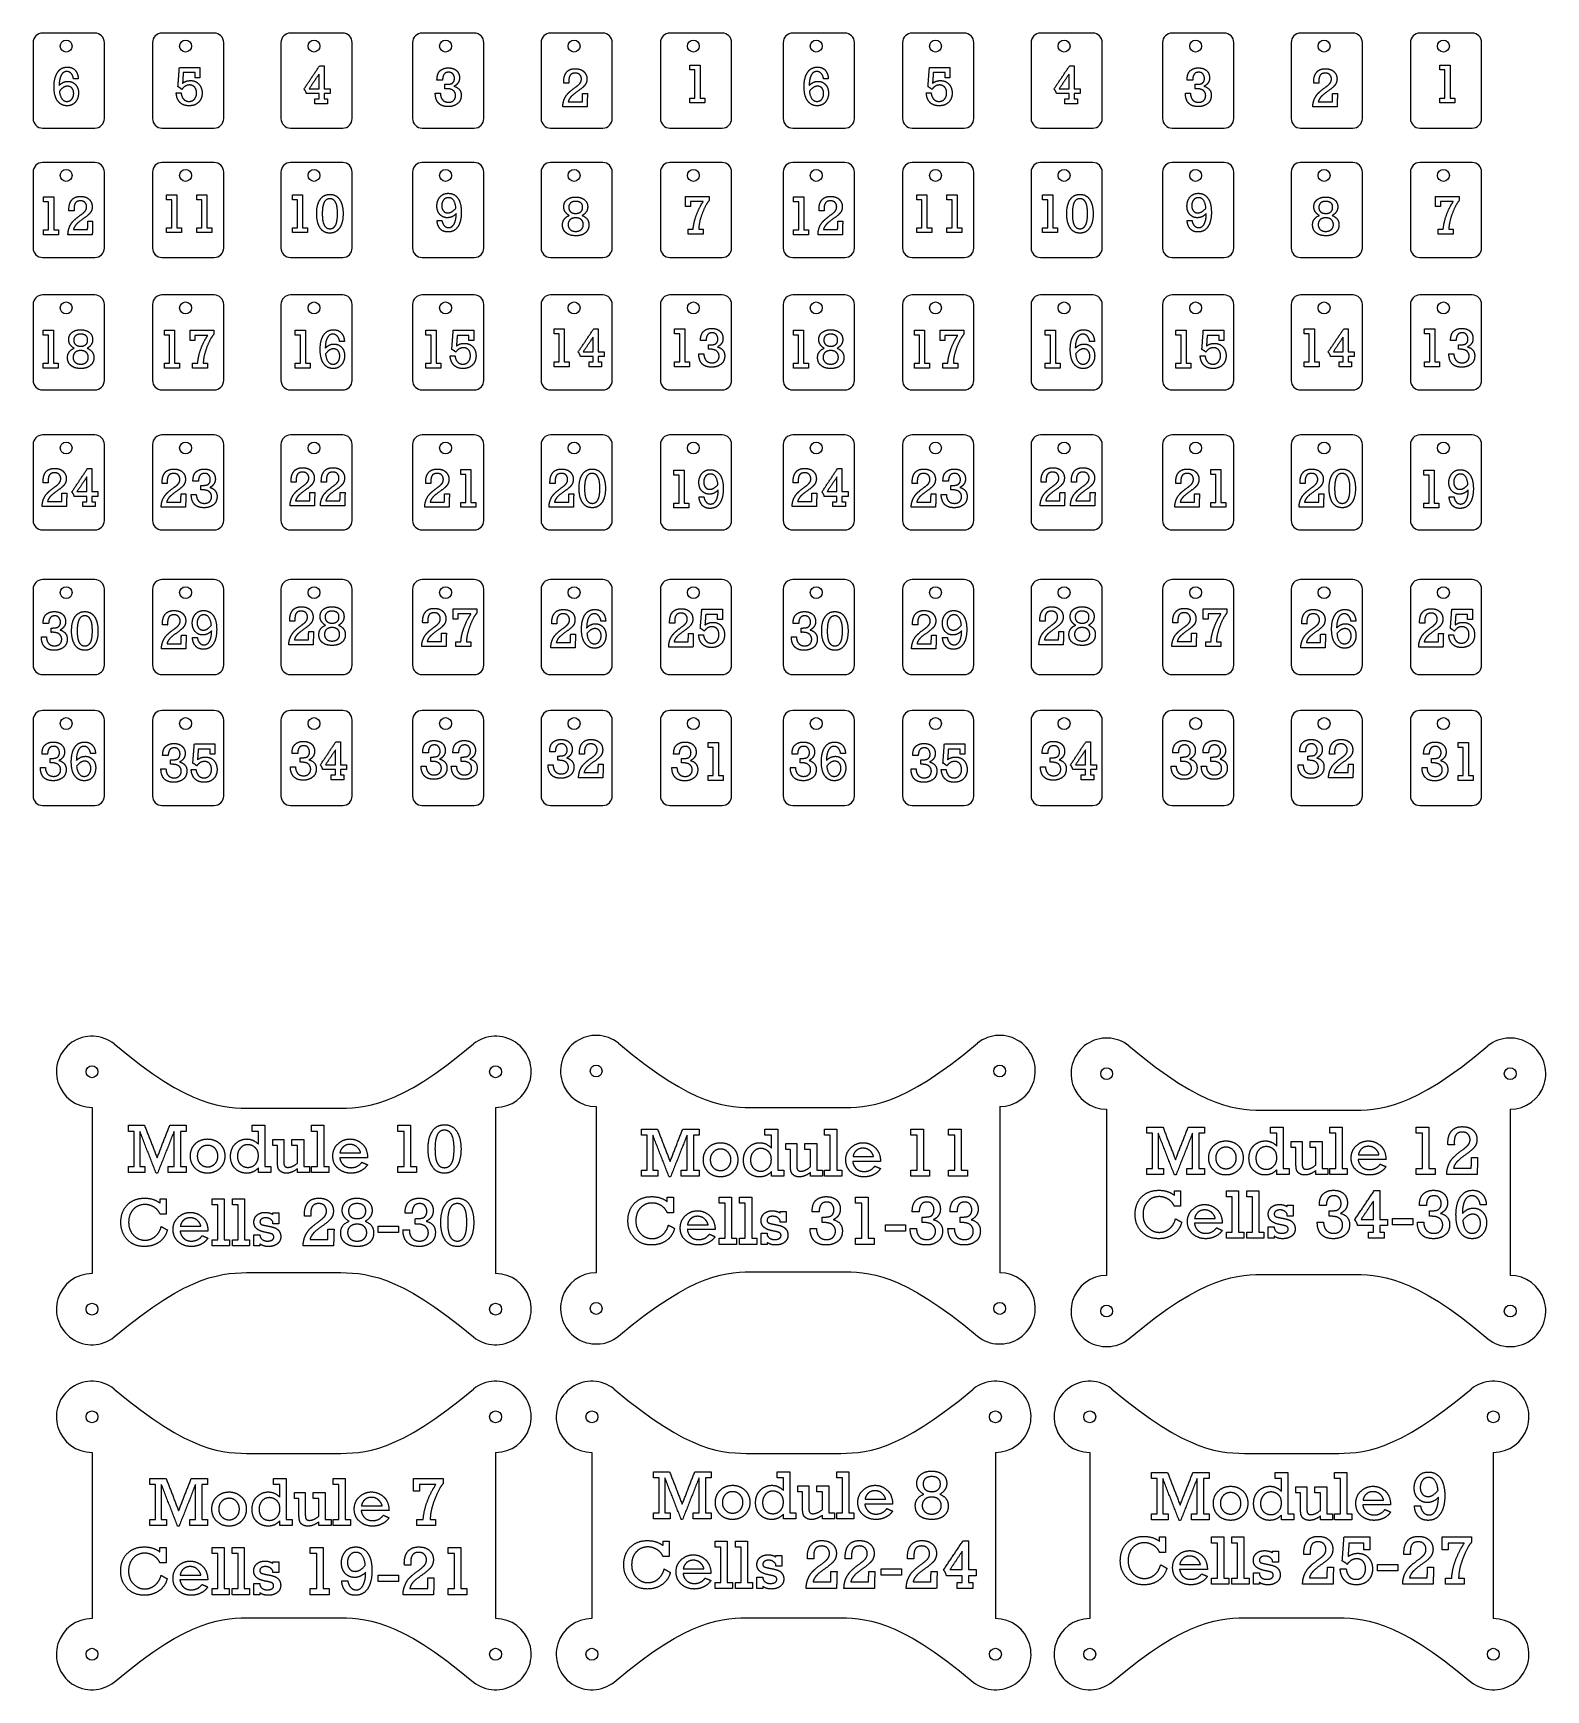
# Model space of a CAD drawing. Header units: inches. Extents: x 0 to 16, y -9.5 to 8.
import ezdxf

# ---------------------------------------------------------------- set-up
doc = ezdxf.new("R2010")
doc.units = ezdxf.units.IN
doc.header["$MEASUREMENT"] = 0
doc.layers.add('Default', color=18, linetype='Continuous', true_color=0x000000)

msp = doc.modelspace()

# ---------------------------------------------------------------- linework, layer by layer
at = {"layer": 'Default'}
for points in [[(0.027, 7.872), (0.027, 7.072)], [(0.677, 7.972), (0.127, 7.972)], [(0.777, 7.072), (0.777, 7.872)], [(1.284, 7.872), (1.284, 7.072)], [(1.934, 7.972), (1.384, 7.972)], [(2.034, 7.072), (2.034, 7.872)], [(2.637, 7.872), (2.637, 7.072)], [(3.287, 7.972), (2.737, 7.972)], [(3.387, 7.072), (3.387, 7.872)], [(4.023, 7.872), (4.023, 7.072)], [(4.673, 7.972), (4.123, 7.972)], [(4.773, 7.072), (4.773, 7.872)], [(5.376, 7.872), (5.376, 7.072)], [(6.026, 7.972), (5.476, 7.972)], [(6.126, 7.072), (6.126, 7.872)], [(6.633, 7.872), (6.633, 7.072)], [(7.283, 7.972), (6.733, 7.972)], [(7.383, 7.072), (7.383, 7.872)], [(7.926, 7.872), (7.926, 7.072)], [(8.576, 7.972), (8.026, 7.972)], [(8.676, 7.072), (8.676, 7.872)], [(9.183, 7.872), (9.183, 7.072)], [(9.833, 7.972), (9.283, 7.972)], [(9.933, 7.072), (9.933, 7.872)], [(10.536, 7.872), (10.536, 7.072)], [(11.186, 7.972), (10.636, 7.972)], [(11.286, 7.072), (11.286, 7.872)], [(11.921, 7.872), (11.921, 7.072)], [(12.571, 7.972), (12.021, 7.972)], [(12.671, 7.072), (12.671, 7.872)], [(13.275, 7.872), (13.275, 7.072)], [(13.925, 7.972), (13.375, 7.972)], [(14.025, 7.072), (14.025, 7.872)], [(14.531, 7.872), (14.531, 7.072)], [(15.181, 7.972), (14.631, 7.972)], [(15.281, 7.072), (15.281, 7.872)], [(0.127, 6.972), (0.677, 6.972)], [(1.384, 6.972), (1.934, 6.972)], [(2.737, 6.972), (3.287, 6.972)], [(4.123, 6.972), (4.673, 6.972)], [(5.476, 6.972), (6.026, 6.972)], [(6.733, 6.972), (7.283, 6.972)], [(8.026, 6.972), (8.576, 6.972)], [(9.283, 6.972), (9.833, 6.972)], [(10.636, 6.972), (11.186, 6.972)], [(12.021, 6.972), (12.571, 6.972)], [(13.375, 6.972), (13.925, 6.972)], [(14.631, 6.972), (15.181, 6.972)], [(0.027, 6.509), (0.027, 5.709)], [(0.677, 6.609), (0.127, 6.609)], [(0.777, 5.709), (0.777, 6.509)], [(1.284, 6.509), (1.284, 5.709)], [(1.934, 6.609), (1.384, 6.609)], [(2.034, 5.709), (2.034, 6.509)], [(2.637, 6.509), (2.637, 5.709)], [(3.287, 6.609), (2.737, 6.609)], [(3.387, 5.709), (3.387, 6.509)], [(4.023, 6.509), (4.023, 5.709)], [(4.673, 6.609), (4.123, 6.609)], [(4.773, 5.709), (4.773, 6.509)], [(5.376, 6.509), (5.376, 5.709)], [(6.026, 6.609), (5.476, 6.609)], [(6.126, 5.709), (6.126, 6.509)], [(6.633, 6.509), (6.633, 5.709)], [(7.283, 6.609), (6.733, 6.609)], [(7.383, 5.709), (7.383, 6.509)], [(7.926, 6.509), (7.926, 5.709)], [(8.576, 6.609), (8.026, 6.609)], [(8.676, 5.709), (8.676, 6.509)], [(9.183, 6.509), (9.183, 5.709)], [(9.833, 6.609), (9.283, 6.609)], [(9.933, 5.709), (9.933, 6.509)], [(10.536, 6.509), (10.536, 5.709)], [(11.186, 6.609), (10.636, 6.609)], [(11.286, 5.709), (11.286, 6.509)], [(11.921, 6.509), (11.921, 5.709)], [(12.571, 6.609), (12.021, 6.609)], [(12.671, 5.709), (12.671, 6.509)], [(13.275, 6.509), (13.275, 5.709)], [(13.925, 6.609), (13.375, 6.609)], [(14.025, 5.709), (14.025, 6.509)], [(14.531, 6.509), (14.531, 5.709)], [(15.181, 6.609), (14.631, 6.609)], [(15.281, 5.709), (15.281, 6.509)], [(0.127, 5.609), (0.677, 5.609)], [(1.384, 5.609), (1.934, 5.609)], [(2.737, 5.609), (3.287, 5.609)], [(4.123, 5.609), (4.673, 5.609)], [(5.476, 5.609), (6.026, 5.609)], [(6.733, 5.609), (7.283, 5.609)], [(8.026, 5.609), (8.576, 5.609)], [(9.283, 5.609), (9.833, 5.609)], [(10.636, 5.609), (11.186, 5.609)], [(12.021, 5.609), (12.571, 5.609)], [(13.375, 5.609), (13.925, 5.609)], [(14.631, 5.609), (15.181, 5.609)], [(0.027, 5.115), (0.027, 4.315)], [(0.677, 5.215), (0.127, 5.215)], [(0.777, 4.315), (0.777, 5.115)], [(1.284, 5.115), (1.284, 4.315)], [(1.934, 5.215), (1.384, 5.215)], [(2.034, 4.315), (2.034, 5.115)], [(2.637, 5.115), (2.637, 4.315)], [(3.287, 5.215), (2.737, 5.215)], [(3.387, 4.315), (3.387, 5.115)], [(4.023, 5.115), (4.023, 4.315)], [(4.673, 5.215), (4.123, 5.215)], [(4.773, 4.315), (4.773, 5.115)], [(5.376, 5.115), (5.376, 4.315)], [(6.026, 5.215), (5.476, 5.215)], [(6.126, 4.315), (6.126, 5.115)], [(6.633, 5.115), (6.633, 4.315)], [(7.283, 5.215), (6.733, 5.215)], [(7.383, 4.315), (7.383, 5.115)], [(7.926, 5.115), (7.926, 4.315)], [(8.576, 5.215), (8.026, 5.215)], [(8.676, 4.315), (8.676, 5.115)], [(9.183, 5.115), (9.183, 4.315)], [(9.833, 5.215), (9.283, 5.215)], [(9.933, 4.315), (9.933, 5.115)], [(10.536, 5.115), (10.536, 4.315)], [(11.186, 5.215), (10.636, 5.215)], [(11.286, 4.315), (11.286, 5.115)], [(11.921, 5.115), (11.921, 4.315)], [(12.571, 5.215), (12.021, 5.215)], [(12.671, 4.315), (12.671, 5.115)], [(13.275, 5.115), (13.275, 4.315)], [(13.925, 5.215), (13.375, 5.215)], [(14.025, 4.315), (14.025, 5.115)], [(14.531, 5.115), (14.531, 4.315)], [(15.181, 5.215), (14.631, 5.215)], [(15.281, 4.315), (15.281, 5.115)], [(0.127, 4.215), (0.677, 4.215)], [(1.384, 4.215), (1.934, 4.215)], [(2.737, 4.215), (3.287, 4.215)], [(4.123, 4.215), (4.673, 4.215)], [(5.476, 4.215), (6.026, 4.215)], [(6.733, 4.215), (7.283, 4.215)], [(8.026, 4.215), (8.576, 4.215)], [(9.283, 4.215), (9.833, 4.215)], [(10.636, 4.215), (11.186, 4.215)], [(12.021, 4.215), (12.571, 4.215)], [(13.375, 4.215), (13.925, 4.215)], [(14.631, 4.215), (15.181, 4.215)], [(0.677, 3.74), (0.127, 3.74)], [(1.934, 3.74), (1.384, 3.74)], [(3.287, 3.74), (2.737, 3.74)], [(4.673, 3.74), (4.123, 3.74)], [(6.026, 3.74), (5.476, 3.74)], [(7.283, 3.74), (6.733, 3.74)], [(8.576, 3.74), (8.026, 3.74)], [(9.833, 3.74), (9.283, 3.74)], [(11.186, 3.74), (10.636, 3.74)], [(12.571, 3.74), (12.021, 3.74)], [(13.925, 3.74), (13.375, 3.74)], [(15.181, 3.74), (14.631, 3.74)], [(0.027, 3.64), (0.027, 2.84)], [(0.777, 2.84), (0.777, 3.64)], [(1.284, 3.64), (1.284, 2.84)], [(2.034, 2.84), (2.034, 3.64)], [(2.637, 3.64), (2.637, 2.84)], [(3.387, 2.84), (3.387, 3.64)], [(4.023, 3.64), (4.023, 2.84)], [(4.773, 2.84), (4.773, 3.64)], [(5.376, 3.64), (5.376, 2.84)], [(6.126, 2.84), (6.126, 3.64)], [(6.633, 3.64), (6.633, 2.84)], [(7.383, 2.84), (7.383, 3.64)], [(7.926, 3.64), (7.926, 2.84)], [(8.676, 2.84), (8.676, 3.64)], [(9.183, 3.64), (9.183, 2.84)], [(9.933, 2.84), (9.933, 3.64)], [(10.536, 3.64), (10.536, 2.84)], [(11.286, 2.84), (11.286, 3.64)], [(11.921, 3.64), (11.921, 2.84)], [(12.671, 2.84), (12.671, 3.64)], [(13.275, 3.64), (13.275, 2.84)], [(14.025, 2.84), (14.025, 3.64)], [(14.531, 3.64), (14.531, 2.84)], [(15.281, 2.84), (15.281, 3.64)], [(0.127, 2.74), (0.677, 2.74)], [(1.384, 2.74), (1.934, 2.74)], [(2.737, 2.74), (3.287, 2.74)], [(4.123, 2.74), (4.673, 2.74)], [(5.476, 2.74), (6.026, 2.74)], [(6.733, 2.74), (7.283, 2.74)], [(8.026, 2.74), (8.576, 2.74)], [(9.283, 2.74), (9.833, 2.74)], [(10.636, 2.74), (11.186, 2.74)], [(12.021, 2.74), (12.571, 2.74)], [(13.375, 2.74), (13.925, 2.74)], [(14.631, 2.74), (15.181, 2.74)], [(0.027, 2.117), (0.027, 1.317)], [(0.677, 2.217), (0.127, 2.217)], [(0.777, 1.317), (0.777, 2.117)], [(1.284, 2.117), (1.284, 1.317)], [(1.934, 2.217), (1.384, 2.217)], [(2.034, 1.317), (2.034, 2.117)], [(2.637, 2.117), (2.637, 1.317)], [(3.287, 2.217), (2.737, 2.217)], [(3.387, 1.317), (3.387, 2.117)], [(4.023, 2.117), (4.023, 1.317)], [(4.673, 2.217), (4.123, 2.217)], [(4.773, 1.317), (4.773, 2.117)], [(5.376, 2.117), (5.376, 1.317)], [(6.026, 2.217), (5.476, 2.217)], [(6.126, 1.317), (6.126, 2.117)], [(6.633, 2.117), (6.633, 1.317)], [(7.283, 2.217), (6.733, 2.217)], [(7.383, 1.317), (7.383, 2.117)], [(7.926, 2.117), (7.926, 1.317)], [(8.576, 2.217), (8.026, 2.217)], [(8.676, 1.317), (8.676, 2.117)], [(9.183, 2.117), (9.183, 1.317)], [(9.833, 2.217), (9.283, 2.217)], [(9.933, 1.317), (9.933, 2.117)], [(10.536, 2.117), (10.536, 1.317)], [(11.186, 2.217), (10.636, 2.217)], [(11.286, 1.317), (11.286, 2.117)], [(11.921, 2.117), (11.921, 1.317)], [(12.571, 2.217), (12.021, 2.217)], [(12.671, 1.317), (12.671, 2.117)], [(13.275, 2.117), (13.275, 1.317)], [(13.925, 2.217), (13.375, 2.217)], [(14.025, 1.317), (14.025, 2.117)], [(14.531, 2.117), (14.531, 1.317)], [(15.181, 2.217), (14.631, 2.217)], [(15.281, 1.317), (15.281, 2.117)], [(0.127, 1.217), (0.677, 1.217)], [(1.384, 1.217), (1.934, 1.217)], [(2.737, 1.217), (3.287, 1.217)], [(4.123, 1.217), (4.673, 1.217)], [(5.476, 1.217), (6.026, 1.217)], [(6.733, 1.217), (7.283, 1.217)], [(8.026, 1.217), (8.576, 1.217)], [(9.283, 1.217), (9.833, 1.217)], [(10.636, 1.217), (11.186, 1.217)], [(12.021, 1.217), (12.571, 1.217)], [(13.375, 1.217), (13.925, 1.217)], [(14.631, 1.217), (15.181, 1.217)], [(0.027, 0.738), (0.027, -0.062)], [(0.677, 0.838), (0.127, 0.838)], [(0.777, -0.062), (0.777, 0.738)], [(1.284, 0.738), (1.284, -0.062)], [(1.934, 0.838), (1.384, 0.838)], [(2.034, -0.062), (2.034, 0.738)], [(2.637, 0.738), (2.637, -0.062)], [(3.287, 0.838), (2.737, 0.838)], [(3.387, -0.062), (3.387, 0.738)], [(4.023, 0.738), (4.023, -0.062)], [(4.673, 0.838), (4.123, 0.838)], [(4.773, -0.062), (4.773, 0.738)], [(5.376, 0.738), (5.376, -0.062)], [(6.026, 0.838), (5.476, 0.838)], [(6.126, -0.062), (6.126, 0.738)], [(6.633, 0.738), (6.633, -0.062)], [(7.283, 0.838), (6.733, 0.838)], [(7.383, -0.062), (7.383, 0.738)], [(7.926, 0.738), (7.926, -0.062)], [(8.576, 0.838), (8.026, 0.838)], [(8.676, -0.062), (8.676, 0.738)], [(9.183, 0.738), (9.183, -0.062)], [(9.833, 0.838), (9.283, 0.838)], [(9.933, -0.062), (9.933, 0.738)], [(10.536, 0.738), (10.536, -0.062)], [(11.186, 0.838), (10.636, 0.838)], [(11.286, -0.062), (11.286, 0.738)], [(11.921, 0.738), (11.921, -0.062)], [(12.571, 0.838), (12.021, 0.838)], [(12.671, -0.062), (12.671, 0.738)], [(13.275, 0.738), (13.275, -0.062)], [(13.925, 0.838), (13.375, 0.838)], [(14.025, -0.062), (14.025, 0.738)], [(14.531, 0.738), (14.531, -0.062)], [(15.181, 0.838), (14.631, 0.838)], [(15.281, -0.062), (15.281, 0.738)], [(0.127, -0.162), (0.677, -0.162)], [(1.384, -0.162), (1.934, -0.162)], [(2.737, -0.162), (3.287, -0.162)], [(4.123, -0.162), (4.673, -0.162)], [(5.476, -0.162), (6.026, -0.162)], [(6.733, -0.162), (7.283, -0.162)], [(8.026, -0.162), (8.576, -0.162)], [(9.283, -0.162), (9.833, -0.162)], [(10.636, -0.162), (11.186, -0.162)], [(12.021, -0.162), (12.571, -0.162)], [(13.375, -0.162), (13.925, -0.162)], [(14.631, -0.162), (15.181, -0.162)], [(0.647, -3.341), (0.647, -5.091)], [(2.332, -3.35), (3.212, -3.35)], [(4.897, -3.341), (4.897, -5.091)], [(5.956, -3.333), (5.956, -5.083)], [(7.641, -3.342), (8.521, -3.342)], [(10.206, -3.333), (10.206, -5.083)], [(11.332, -3.361), (11.332, -5.111)], [(13.017, -3.37), (13.897, -3.37)], [(15.582, -3.361), (15.582, -5.111)], [(2.332, -5.081), (3.212, -5.081)], [(7.641, -5.073), (8.521, -5.073)], [(13.017, -5.101), (13.897, -5.101)], [(0.647, -6.975), (0.647, -8.725)], [(4.897, -6.975), (4.897, -8.725)], [(5.911, -6.975), (5.911, -8.725)], [(10.161, -6.975), (10.161, -8.725)], [(11.154, -6.975), (11.154, -8.725)], [(15.404, -6.975), (15.404, -8.725)], [(2.332, -6.985), (3.212, -6.985)], [(7.596, -6.985), (8.476, -6.985)], [(12.839, -6.985), (13.719, -6.985)], [(2.332, -8.716), (3.212, -8.716)], [(7.596, -8.716), (8.476, -8.716)], [(12.839, -8.716), (13.719, -8.716)]]:
    msp.add_lwpolyline(points, dxfattribs=at)
for centre in [(0.375, 7.835), (1.632, 7.835), (2.985, 7.835), (4.37, 7.835), (5.724, 7.835), (6.98, 7.835), (8.274, 7.835), (9.53, 7.835), (10.884, 7.835), (12.269, 7.835), (13.622, 7.835), (14.879, 7.835), (0.375, 6.473), (1.632, 6.473), (2.985, 6.473), (4.37, 6.473), (5.724, 6.473), (6.98, 6.473), (8.274, 6.473), (9.53, 6.473), (10.884, 6.473), (12.269, 6.473), (13.622, 6.473), (14.879, 6.473), (0.375, 5.078), (1.632, 5.078), (2.985, 5.078), (4.37, 5.078), (5.724, 5.078), (6.98, 5.078), (8.274, 5.078), (9.53, 5.078), (10.884, 5.078), (12.269, 5.078), (13.622, 5.078), (14.879, 5.078), (0.375, 3.603), (1.632, 3.603), (2.985, 3.603), (4.37, 3.603), (5.724, 3.603), (6.98, 3.603), (8.274, 3.603), (9.53, 3.603), (10.884, 3.603), (12.269, 3.603), (13.622, 3.603), (14.879, 3.603), (0.375, 2.08), (1.632, 2.08), (2.985, 2.08), (4.37, 2.08), (5.724, 2.08), (6.98, 2.08), (8.274, 2.08), (9.53, 2.08), (10.884, 2.08), (12.269, 2.08), (13.622, 2.08), (14.879, 2.08), (0.375, 0.701), (1.632, 0.701), (2.985, 0.701), (4.37, 0.701), (5.724, 0.701), (6.98, 0.701), (8.274, 0.701), (9.53, 0.701), (10.884, 0.701), (12.269, 0.701), (13.622, 0.701), (14.879, 0.701), (0.647, -2.966), (4.897, -2.966), (5.956, -2.958), (10.206, -2.958), (11.332, -2.986), (15.582, -2.986), (0.647, -5.466), (4.897, -5.466), (5.956, -5.458), (10.206, -5.458), (11.332, -5.486), (15.582, -5.486), (0.647, -6.6), (4.897, -6.6), (5.911, -6.6), (10.161, -6.6), (11.154, -6.6), (15.404, -6.6), (0.647, -9.1), (4.897, -9.1), (5.911, -9.1), (10.161, -9.1), (11.154, -9.1), (15.404, -9.1)]:
    msp.add_circle(centre, 0.0625, dxfattribs=at)
for centre, radius, start, end in [((0.127, 7.872), 0.1, 90, 180), ((0.677, 7.872), 0.1, 360, 90), ((1.384, 7.872), 0.1, 90, 180), ((1.934, 7.872), 0.1, 360, 90), ((2.737, 7.872), 0.1, 90, 180), ((3.287, 7.872), 0.1, 360, 90), ((4.123, 7.872), 0.1, 90, 180), ((4.673, 7.872), 0.1, 360, 90), ((5.476, 7.872), 0.1, 90, 180), ((6.026, 7.872), 0.1, 360, 90), ((6.733, 7.872), 0.1, 90, 180), ((7.283, 7.872), 0.1, 360, 90), ((8.026, 7.872), 0.1, 90, 180), ((8.576, 7.872), 0.1, 360, 90), ((9.283, 7.872), 0.1, 90, 180), ((9.833, 7.872), 0.1, 360, 90), ((10.636, 7.872), 0.1, 90, 180), ((11.186, 7.872), 0.1, 360, 90), ((12.021, 7.872), 0.1, 90, 180), ((12.571, 7.872), 0.1, 360, 90), ((13.375, 7.872), 0.1, 90, 180), ((13.925, 7.872), 0.1, 360, 90), ((14.631, 7.872), 0.1, 90, 180), ((15.181, 7.872), 0.1, 360, 90), ((0.127, 7.072), 0.1, 180, 270), ((0.677, 7.072), 0.1, 270, 0), ((1.384, 7.072), 0.1, 180, 270), ((1.934, 7.072), 0.1, 270, 0), ((2.737, 7.072), 0.1, 180, 270), ((3.287, 7.072), 0.1, 270, 0), ((4.123, 7.072), 0.1, 180, 270), ((4.673, 7.072), 0.1, 270, 0), ((5.476, 7.072), 0.1, 180, 270), ((6.026, 7.072), 0.1, 270, 0), ((6.733, 7.072), 0.1, 180, 270), ((7.283, 7.072), 0.1, 270, 0), ((8.026, 7.072), 0.1, 180, 270), ((8.576, 7.072), 0.1, 270, 0), ((9.283, 7.072), 0.1, 180, 270), ((9.833, 7.072), 0.1, 270, 0), ((10.636, 7.072), 0.1, 180, 270), ((11.186, 7.072), 0.1, 270, 0), ((12.021, 7.072), 0.1, 180, 270), ((12.571, 7.072), 0.1, 270, 0), ((13.375, 7.072), 0.1, 180, 270), ((13.925, 7.072), 0.1, 270, 0), ((14.631, 7.072), 0.1, 180, 270), ((15.181, 7.072), 0.1, 270, 0), ((0.127, 6.509), 0.1, 90, 180), ((0.677, 6.509), 0.1, 360, 90), ((1.384, 6.509), 0.1, 90, 180), ((1.934, 6.509), 0.1, 360, 90), ((2.737, 6.509), 0.1, 90, 180), ((3.287, 6.509), 0.1, 360, 90), ((4.123, 6.509), 0.1, 90, 180), ((4.673, 6.509), 0.1, 360, 90), ((5.476, 6.509), 0.1, 90, 180), ((6.026, 6.509), 0.1, 360, 90), ((6.733, 6.509), 0.1, 90, 180), ((7.283, 6.509), 0.1, 360, 90), ((8.026, 6.509), 0.1, 90, 180), ((8.576, 6.509), 0.1, 360, 90), ((9.283, 6.509), 0.1, 90, 180), ((9.833, 6.509), 0.1, 360, 90), ((10.636, 6.509), 0.1, 90, 180), ((11.186, 6.509), 0.1, 360, 90), ((12.021, 6.509), 0.1, 90, 180), ((12.571, 6.509), 0.1, 360, 90), ((13.375, 6.509), 0.1, 90, 180), ((13.925, 6.509), 0.1, 360, 90), ((14.631, 6.509), 0.1, 90, 180), ((15.181, 6.509), 0.1, 360, 90), ((0.127, 5.709), 0.1, 180, 270), ((0.677, 5.709), 0.1, 270, 0), ((1.384, 5.709), 0.1, 180, 270), ((1.934, 5.709), 0.1, 270, 0), ((2.737, 5.709), 0.1, 180, 270), ((3.287, 5.709), 0.1, 270, 0), ((4.123, 5.709), 0.1, 180, 270), ((4.673, 5.709), 0.1, 270, 0), ((5.476, 5.709), 0.1, 180, 270), ((6.026, 5.709), 0.1, 270, 0), ((6.733, 5.709), 0.1, 180, 270), ((7.283, 5.709), 0.1, 270, 0), ((8.026, 5.709), 0.1, 180, 270), ((8.576, 5.709), 0.1, 270, 0), ((9.283, 5.709), 0.1, 180, 270), ((9.833, 5.709), 0.1, 270, 0), ((10.636, 5.709), 0.1, 180, 270), ((11.186, 5.709), 0.1, 270, 0), ((12.021, 5.709), 0.1, 180, 270), ((12.571, 5.709), 0.1, 270, 0), ((13.375, 5.709), 0.1, 180, 270), ((13.925, 5.709), 0.1, 270, 0), ((14.631, 5.709), 0.1, 180, 270), ((15.181, 5.709), 0.1, 270, 0), ((0.127, 5.115), 0.1, 90, 180), ((0.677, 5.115), 0.1, 360, 90), ((1.384, 5.115), 0.1, 90, 180), ((1.934, 5.115), 0.1, 360, 90), ((2.737, 5.115), 0.1, 90, 180), ((3.287, 5.115), 0.1, 360, 90), ((4.123, 5.115), 0.1, 90, 180), ((4.673, 5.115), 0.1, 360, 90), ((5.476, 5.115), 0.1, 90, 180), ((6.026, 5.115), 0.1, 360, 90), ((6.733, 5.115), 0.1, 90, 180), ((7.283, 5.115), 0.1, 360, 90), ((8.026, 5.115), 0.1, 90, 180), ((8.576, 5.115), 0.1, 360, 90), ((9.283, 5.115), 0.1, 90, 180), ((9.833, 5.115), 0.1, 360, 90), ((10.636, 5.115), 0.1, 90, 180), ((11.186, 5.115), 0.1, 360, 90), ((12.021, 5.115), 0.1, 90, 180), ((12.571, 5.115), 0.1, 360, 90), ((13.375, 5.115), 0.1, 90, 180), ((13.925, 5.115), 0.1, 360, 90), ((14.631, 5.115), 0.1, 90, 180), ((15.181, 5.115), 0.1, 360, 90), ((0.127, 4.315), 0.1, 180, 270), ((0.677, 4.315), 0.1, 270, 0), ((1.384, 4.315), 0.1, 180, 270), ((1.934, 4.315), 0.1, 270, 0), ((2.737, 4.315), 0.1, 180, 270), ((3.287, 4.315), 0.1, 270, 0), ((4.123, 4.315), 0.1, 180, 270), ((4.673, 4.315), 0.1, 270, 0), ((5.476, 4.315), 0.1, 180, 270), ((6.026, 4.315), 0.1, 270, 0), ((6.733, 4.315), 0.1, 180, 270), ((7.283, 4.315), 0.1, 270, 0), ((8.026, 4.315), 0.1, 180, 270), ((8.576, 4.315), 0.1, 270, 0), ((9.283, 4.315), 0.1, 180, 270), ((9.833, 4.315), 0.1, 270, 0), ((10.636, 4.315), 0.1, 180, 270), ((11.186, 4.315), 0.1, 270, 0), ((12.021, 4.315), 0.1, 180, 270), ((12.571, 4.315), 0.1, 270, 0), ((13.375, 4.315), 0.1, 180, 270), ((13.925, 4.315), 0.1, 270, 0), ((14.631, 4.315), 0.1, 180, 270), ((15.181, 4.315), 0.1, 270, 0), ((0.127, 3.64), 0.1, 90, 180), ((0.677, 3.64), 0.1, 360, 90), ((1.384, 3.64), 0.1, 90, 180), ((1.934, 3.64), 0.1, 360, 90), ((2.737, 3.64), 0.1, 90, 180), ((3.287, 3.64), 0.1, 360, 90), ((4.123, 3.64), 0.1, 90, 180), ((4.673, 3.64), 0.1, 360, 90), ((5.476, 3.64), 0.1, 90, 180), ((6.026, 3.64), 0.1, 360, 90), ((6.733, 3.64), 0.1, 90, 180), ((7.283, 3.64), 0.1, 360, 90), ((8.026, 3.64), 0.1, 90, 180), ((8.576, 3.64), 0.1, 360, 90), ((9.283, 3.64), 0.1, 90, 180), ((9.833, 3.64), 0.1, 360, 90), ((10.636, 3.64), 0.1, 90, 180), ((11.186, 3.64), 0.1, 360, 90), ((12.021, 3.64), 0.1, 90, 180), ((12.571, 3.64), 0.1, 360, 90), ((13.375, 3.64), 0.1, 90, 180), ((13.925, 3.64), 0.1, 360, 90), ((14.631, 3.64), 0.1, 90, 180), ((15.181, 3.64), 0.1, 360, 90), ((0.127, 2.84), 0.1, 180, 270), ((0.677, 2.84), 0.1, 270, 0), ((1.384, 2.84), 0.1, 180, 270), ((1.934, 2.84), 0.1, 270, 0), ((2.737, 2.84), 0.1, 180, 270), ((3.287, 2.84), 0.1, 270, 0), ((4.123, 2.84), 0.1, 180, 270), ((4.673, 2.84), 0.1, 270, 0), ((5.476, 2.84), 0.1, 180, 270), ((6.026, 2.84), 0.1, 270, 0), ((6.733, 2.84), 0.1, 180, 270), ((7.283, 2.84), 0.1, 270, 0), ((8.026, 2.84), 0.1, 180, 270), ((8.576, 2.84), 0.1, 270, 0), ((9.283, 2.84), 0.1, 180, 270), ((9.833, 2.84), 0.1, 270, 0), ((10.636, 2.84), 0.1, 180, 270), ((11.186, 2.84), 0.1, 270, 0), ((12.021, 2.84), 0.1, 180, 270), ((12.571, 2.84), 0.1, 270, 0), ((13.375, 2.84), 0.1, 180, 270), ((13.925, 2.84), 0.1, 270, 0), ((14.631, 2.84), 0.1, 180, 270), ((15.181, 2.84), 0.1, 270, 0), ((0.127, 2.117), 0.1, 90, 180), ((0.677, 2.117), 0.1, 360, 90), ((1.384, 2.117), 0.1, 90, 180), ((1.934, 2.117), 0.1, 360, 90), ((2.737, 2.117), 0.1, 90, 180), ((3.287, 2.117), 0.1, 360, 90), ((4.123, 2.117), 0.1, 90, 180), ((4.673, 2.117), 0.1, 360, 90), ((5.476, 2.117), 0.1, 90, 180), ((6.026, 2.117), 0.1, 360, 90), ((6.733, 2.117), 0.1, 90, 180), ((7.283, 2.117), 0.1, 360, 90), ((8.026, 2.117), 0.1, 90, 180), ((8.576, 2.117), 0.1, 360, 90), ((9.283, 2.117), 0.1, 90, 180), ((9.833, 2.117), 0.1, 360, 90), ((10.636, 2.117), 0.1, 90, 180), ((11.186, 2.117), 0.1, 360, 90), ((12.021, 2.117), 0.1, 90, 180), ((12.571, 2.117), 0.1, 360, 90), ((13.375, 2.117), 0.1, 90, 180), ((13.925, 2.117), 0.1, 360, 90), ((14.631, 2.117), 0.1, 90, 180), ((15.181, 2.117), 0.1, 360, 90), ((0.127, 1.317), 0.1, 180, 270), ((0.677, 1.317), 0.1, 270, 0), ((1.384, 1.317), 0.1, 180, 270), ((1.934, 1.317), 0.1, 270, 0), ((2.737, 1.317), 0.1, 180, 270), ((3.287, 1.317), 0.1, 270, 0), ((4.123, 1.317), 0.1, 180, 270), ((4.673, 1.317), 0.1, 270, 0), ((5.476, 1.317), 0.1, 180, 270), ((6.026, 1.317), 0.1, 270, 0), ((6.733, 1.317), 0.1, 180, 270), ((7.283, 1.317), 0.1, 270, 0), ((8.026, 1.317), 0.1, 180, 270), ((8.576, 1.317), 0.1, 270, 0), ((9.283, 1.317), 0.1, 180, 270), ((9.833, 1.317), 0.1, 270, 0), ((10.636, 1.317), 0.1, 180, 270), ((11.186, 1.317), 0.1, 270, 0), ((12.021, 1.317), 0.1, 180, 270), ((12.571, 1.317), 0.1, 270, 0), ((13.375, 1.317), 0.1, 180, 270), ((13.925, 1.317), 0.1, 270, 0), ((14.631, 1.317), 0.1, 180, 270), ((15.181, 1.317), 0.1, 270, 0), ((0.127, 0.738), 0.1, 90, 180), ((0.677, 0.738), 0.1, 360, 90), ((1.384, 0.738), 0.1, 90, 180), ((1.934, 0.738), 0.1, 360, 90), ((2.737, 0.738), 0.1, 90, 180), ((3.287, 0.738), 0.1, 360, 90), ((4.123, 0.738), 0.1, 90, 180), ((4.673, 0.738), 0.1, 360, 90), ((5.476, 0.738), 0.1, 90, 180), ((6.026, 0.738), 0.1, 360, 90), ((6.733, 0.738), 0.1, 90, 180), ((7.283, 0.738), 0.1, 360, 90), ((8.026, 0.738), 0.1, 90, 180), ((8.576, 0.738), 0.1, 360, 90), ((9.283, 0.738), 0.1, 90, 180), ((9.833, 0.738), 0.1, 360, 90), ((10.636, 0.738), 0.1, 90, 180), ((11.186, 0.738), 0.1, 360, 90), ((12.021, 0.738), 0.1, 90, 180), ((12.571, 0.738), 0.1, 360, 90), ((13.375, 0.738), 0.1, 90, 180), ((13.925, 0.738), 0.1, 360, 90), ((14.631, 0.738), 0.1, 90, 180), ((15.181, 0.738), 0.1, 360, 90), ((0.127, -0.062), 0.1, 180, 270), ((0.677, -0.062), 0.1, 270, 0), ((1.384, -0.062), 0.1, 180, 270), ((1.934, -0.062), 0.1, 270, 0), ((2.737, -0.062), 0.1, 180, 270), ((3.287, -0.062), 0.1, 270, 0), ((4.123, -0.062), 0.1, 180, 270), ((4.673, -0.062), 0.1, 270, 0), ((5.476, -0.062), 0.1, 180, 270), ((6.026, -0.062), 0.1, 270, 0), ((6.733, -0.062), 0.1, 180, 270), ((7.283, -0.062), 0.1, 270, 0), ((8.026, -0.062), 0.1, 180, 270), ((8.576, -0.062), 0.1, 270, 0), ((9.283, -0.062), 0.1, 180, 270), ((9.833, -0.062), 0.1, 270, 0), ((10.636, -0.062), 0.1, 180, 270), ((11.186, -0.062), 0.1, 270, 0), ((12.021, -0.062), 0.1, 180, 270), ((12.571, -0.062), 0.1, 270, 0), ((13.375, -0.062), 0.1, 180, 270), ((13.925, -0.062), 0.1, 270, 0), ((14.631, -0.062), 0.1, 180, 270), ((15.181, -0.062), 0.1, 270, 0), ((0.647, -2.966), 0.375, 51.361, 270), ((4.897, -2.966), 0.375, 270, 128.639), ((5.956, -2.958), 0.375, 51.361, 270), ((10.206, -2.958), 0.375, 270, 128.639), ((11.332, -2.986), 0.375, 51.361, 270), ((15.582, -2.986), 0.375, 270, 128.639), ((0.647, -5.466), 0.375, 90, 308.639), ((4.897, -5.466), 0.375, 231.361, 90), ((5.956, -5.458), 0.375, 90, 308.639), ((10.206, -5.458), 0.375, 231.361, 90), ((11.332, -5.486), 0.375, 90, 308.639), ((15.582, -5.486), 0.375, 231.361, 90), ((0.647, -6.6), 0.375, 51.361, 270), ((4.897, -6.6), 0.375, 270, 128.639), ((5.911, -6.6), 0.375, 51.361, 270), ((10.161, -6.6), 0.375, 270, 128.639), ((11.154, -6.6), 0.375, 51.361, 270), ((15.404, -6.6), 0.375, 270, 128.639), ((0.647, -9.1), 0.375, 90, 308.639), ((4.897, -9.1), 0.375, 231.361, 90), ((5.911, -9.1), 0.375, 90, 308.639), ((10.161, -9.1), 0.375, 231.361, 90), ((11.154, -9.1), 0.375, 90, 308.639), ((15.404, -9.1), 0.375, 231.361, 90)]:
    msp.add_arc(centre, radius, start, end, dxfattribs=at)
for points, degree in [([(0.247, 7.408), (0.247, 7.503), (0.284, 7.559)], 2), ([(0.284, 7.559), (0.32, 7.614), (0.388, 7.614)], 2), ([(0.323, 7.529), (0.302, 7.489), (0.301, 7.42)], 2), ([(0.381, 7.568), (0.343, 7.568), (0.323, 7.529)], 2), ([(0.428, 7.547), (0.408, 7.568), (0.381, 7.568)], 2), ([(0.388, 7.614), (0.441, 7.614), (0.471, 7.58)], 2), ([(0.451, 7.492), (0.447, 7.526), (0.428, 7.547)], 2), ([(0.471, 7.58), (0.5, 7.545), (0.502, 7.492)], 2), ([(1.552, 7.407), (1.56, 7.508), (1.567, 7.609)], 2), ([(1.567, 7.609), (1.675, 7.609), (1.784, 7.609)], 2), ([(1.608, 7.556), (1.604, 7.5), (1.601, 7.444)], 2), ([(1.733, 7.556), (1.671, 7.556), (1.608, 7.556)], 2), ([(1.733, 7.502), (1.733, 7.529), (1.733, 7.556)], 2), ([(1.784, 7.502), (1.758, 7.502), (1.733, 7.502)], 2), ([(1.784, 7.609), (1.784, 7.556), (1.784, 7.502)], 2), ([(2.88, 7.384), (2.962, 7.506), (3.044, 7.629)], 2), ([(3.038, 7.541), (2.986, 7.464), (2.934, 7.387)], 2), ([(3.038, 7.387), (3.038, 7.464), (3.038, 7.541)], 2), ([(3.044, 7.629), (3.068, 7.629), (3.091, 7.629)], 2), ([(3.091, 7.629), (3.091, 7.508), (3.091, 7.387)], 2), ([(4.28, 7.478), (4.28, 7.547), (4.314, 7.577)], 2), ([(4.314, 7.577), (4.348, 7.606), (4.397, 7.606)], 2), ([(4.355, 7.539), (4.34, 7.519), (4.339, 7.478)], 2), ([(4.403, 7.56), (4.37, 7.56), (4.355, 7.539)], 2), ([(4.397, 7.606), (4.457, 7.606), (4.487, 7.576)], 2), ([(4.448, 7.541), (4.433, 7.56), (4.403, 7.56)], 2), ([(4.464, 7.494), (4.464, 7.521), (4.448, 7.541)], 2), ([(4.487, 7.576), (4.517, 7.547), (4.517, 7.501)], 2), ([(5.615, 7.461), (5.615, 7.525), (5.645, 7.561)], 2), ([(5.645, 7.561), (5.676, 7.597), (5.735, 7.597)], 2), ([(5.685, 7.531), (5.668, 7.512), (5.668, 7.466)], 2), ([(5.736, 7.551), (5.701, 7.551), (5.685, 7.531)], 2), ([(5.735, 7.597), (5.795, 7.597), (5.827, 7.566)], 2), ([(5.784, 7.534), (5.766, 7.551), (5.736, 7.551)], 2), ([(5.801, 7.488), (5.801, 7.516), (5.784, 7.534)], 2), ([(5.827, 7.566), (5.859, 7.535), (5.859, 7.49)], 2), ([(6.943, 7.584), (6.943, 7.609), (6.943, 7.635)], 2), ([(6.943, 7.635), (6.996, 7.635), (7.05, 7.635)], 2), ([(6.996, 7.584), (6.97, 7.584), (6.943, 7.584)], 2), ([(6.996, 7.288), (6.996, 7.436), (6.996, 7.584)], 2), ([(7.05, 7.635), (7.05, 7.462), (7.05, 7.288)], 2), ([(8.146, 7.408), (8.146, 7.503), (8.182, 7.559)], 2), ([(8.182, 7.559), (8.219, 7.614), (8.287, 7.614)], 2), ([(8.221, 7.529), (8.2, 7.489), (8.2, 7.42)], 2), ([(8.279, 7.568), (8.242, 7.568), (8.221, 7.529)], 2), ([(8.326, 7.547), (8.307, 7.568), (8.279, 7.568)], 2), ([(8.287, 7.614), (8.34, 7.614), (8.37, 7.58)], 2), ([(8.35, 7.492), (8.346, 7.526), (8.326, 7.547)], 2), ([(8.37, 7.58), (8.399, 7.545), (8.401, 7.492)], 2), ([(9.451, 7.407), (9.458, 7.508), (9.466, 7.609)], 2), ([(9.466, 7.609), (9.574, 7.609), (9.682, 7.609)], 2), ([(9.507, 7.556), (9.503, 7.5), (9.499, 7.444)], 2), ([(9.631, 7.556), (9.569, 7.556), (9.507, 7.556)], 2), ([(9.631, 7.502), (9.631, 7.529), (9.631, 7.556)], 2), ([(9.682, 7.502), (9.657, 7.502), (9.631, 7.502)], 2), ([(9.682, 7.609), (9.682, 7.556), (9.682, 7.502)], 2), ([(10.778, 7.384), (10.861, 7.506), (10.943, 7.629)], 2), ([(10.936, 7.541), (10.885, 7.464), (10.833, 7.387)], 2), ([(10.936, 7.387), (10.936, 7.464), (10.936, 7.541)], 2), ([(10.943, 7.629), (10.966, 7.629), (10.99, 7.629)], 2), ([(10.99, 7.629), (10.99, 7.508), (10.99, 7.387)], 2), ([(12.179, 7.478), (12.179, 7.547), (12.213, 7.577)], 2), ([(12.213, 7.577), (12.247, 7.606), (12.296, 7.606)], 2), ([(12.254, 7.539), (12.239, 7.519), (12.238, 7.478)], 2), ([(12.302, 7.56), (12.269, 7.56), (12.254, 7.539)], 2), ([(12.296, 7.606), (12.355, 7.606), (12.386, 7.576)], 2), ([(12.347, 7.541), (12.332, 7.56), (12.302, 7.56)], 2), ([(12.362, 7.494), (12.362, 7.521), (12.347, 7.541)], 2), ([(12.386, 7.576), (12.416, 7.547), (12.416, 7.501)], 2), ([(13.513, 7.461), (13.513, 7.525), (13.544, 7.561)], 2), ([(13.544, 7.561), (13.575, 7.597), (13.634, 7.597)], 2), ([(13.583, 7.531), (13.567, 7.512), (13.567, 7.466)], 2), ([(13.635, 7.551), (13.6, 7.551), (13.583, 7.531)], 2), ([(13.634, 7.597), (13.694, 7.597), (13.726, 7.566)], 2), ([(13.682, 7.534), (13.665, 7.551), (13.635, 7.551)], 2), ([(13.699, 7.488), (13.699, 7.516), (13.682, 7.534)], 2), ([(13.726, 7.566), (13.758, 7.535), (13.758, 7.49)], 2), ([(14.842, 7.584), (14.842, 7.609), (14.842, 7.635)], 2), ([(14.842, 7.635), (14.895, 7.635), (14.949, 7.635)], 2), ([(14.895, 7.584), (14.868, 7.584), (14.842, 7.584)], 2), ([(14.895, 7.288), (14.895, 7.436), (14.895, 7.584)], 2), ([(14.949, 7.635), (14.949, 7.462), (14.949, 7.288)], 2), ([(0.285, 7.257), (0.247, 7.308), (0.247, 7.408)], 2), ([(0.301, 7.42), (0.341, 7.464), (0.394, 7.464)], 2), ([(0.388, 7.413), (0.345, 7.413), (0.304, 7.361)], 2), ([(0.304, 7.361), (0.317, 7.253), (0.382, 7.253)], 2), ([(0.436, 7.392), (0.418, 7.413), (0.388, 7.413)], 2), ([(0.394, 7.464), (0.44, 7.464), (0.472, 7.431)], 2), ([(0.435, 7.278), (0.454, 7.302), (0.454, 7.337)], 2), ([(0.454, 7.337), (0.454, 7.371), (0.436, 7.392)], 2), ([(0.502, 7.492), (0.477, 7.492), (0.451, 7.492)], 2), ([(0.472, 7.431), (0.505, 7.397), (0.505, 7.341)], 2), ([(0.505, 7.341), (0.505, 7.286), (0.472, 7.246)], 2), ([(1.534, 7.342), (1.56, 7.342), (1.585, 7.342)], 2), ([(1.574, 7.241), (1.538, 7.276), (1.534, 7.342)], 2), ([(1.593, 7.378), (1.575, 7.396), (1.552, 7.407)], 2), ([(1.585, 7.342), (1.59, 7.301), (1.611, 7.277)], 2), ([(1.674, 7.426), (1.626, 7.426), (1.593, 7.378)], 2), ([(1.601, 7.444), (1.637, 7.472), (1.683, 7.472)], 2), ([(1.727, 7.404), (1.705, 7.426), (1.674, 7.426)], 2), ([(1.683, 7.472), (1.74, 7.472), (1.773, 7.434)], 2), ([(1.726, 7.277), (1.748, 7.302), (1.748, 7.341)], 2), ([(1.748, 7.341), (1.748, 7.382), (1.727, 7.404)], 2), ([(1.807, 7.341), (1.807, 7.282), (1.77, 7.244)], 2), ([(1.773, 7.434), (1.807, 7.396), (1.807, 7.341)], 2), ([(2.905, 7.336), (2.898, 7.364), (2.88, 7.384)], 2), ([(3.038, 7.336), (2.971, 7.336), (2.905, 7.336)], 2), ([(2.934, 7.387), (2.986, 7.387), (3.038, 7.387)], 2), ([(3.038, 7.28), (3.038, 7.308), (3.038, 7.336)], 2), ([(3.091, 7.387), (3.123, 7.387), (3.155, 7.387)], 2), ([(3.155, 7.336), (3.123, 7.336), (3.091, 7.336)], 2), ([(3.091, 7.336), (3.091, 7.308), (3.091, 7.28)], 2), ([(3.155, 7.387), (3.155, 7.361), (3.155, 7.336)], 2), ([(4.296, 7.235), (4.262, 7.273), (4.262, 7.338)], 2), ([(4.262, 7.338), (4.289, 7.338), (4.316, 7.338)], 2), ([(4.339, 7.478), (4.31, 7.478), (4.28, 7.478)], 2), ([(4.316, 7.338), (4.317, 7.292), (4.34, 7.268)], 2), ([(4.364, 7.433), (4.405, 7.433), (4.424, 7.437)], 2), ([(4.364, 7.387), (4.364, 7.41), (4.364, 7.433)], 2), ([(4.38, 7.387), (4.373, 7.387), (4.364, 7.387)], 2), ([(4.453, 7.366), (4.43, 7.387), (4.38, 7.387)], 2), ([(4.424, 7.437), (4.443, 7.442), (4.453, 7.457)], 2), ([(4.453, 7.457), (4.464, 7.472), (4.464, 7.494)], 2), ([(4.476, 7.314), (4.476, 7.346), (4.453, 7.366)], 2), ([(4.499, 7.444), (4.481, 7.421), (4.459, 7.412)], 2), ([(4.459, 7.412), (4.535, 7.39), (4.535, 7.318)], 2), ([(4.517, 7.501), (4.517, 7.468), (4.499, 7.444)], 2), ([(5.615, 7.444), (5.615, 7.455), (5.615, 7.461)], 2), ([(5.669, 7.444), (5.642, 7.444), (5.615, 7.444)], 2), ([(5.619, 7.273), (5.634, 7.31), (5.661, 7.338)], 2), ([(5.661, 7.338), (5.687, 7.366), (5.742, 7.405)], 2), ([(5.668, 7.466), (5.668, 7.455), (5.669, 7.444)], 2), ([(5.758, 7.357), (5.701, 7.317), (5.683, 7.292)], 2), ([(5.742, 7.405), (5.777, 7.431), (5.789, 7.448)], 2), ([(5.838, 7.425), (5.817, 7.398), (5.758, 7.357)], 2), ([(5.789, 7.448), (5.801, 7.465), (5.801, 7.488)], 2), ([(5.811, 7.248), (5.812, 7.293), (5.813, 7.337)], 2), ([(5.813, 7.337), (5.839, 7.337), (5.864, 7.337)], 2), ([(5.859, 7.49), (5.859, 7.452), (5.838, 7.425)], 2), ([(5.864, 7.337), (5.863, 7.266), (5.861, 7.195)], 2), ([(8.184, 7.257), (8.146, 7.308), (8.146, 7.408)], 2), ([(8.2, 7.42), (8.24, 7.464), (8.293, 7.464)], 2), ([(8.287, 7.413), (8.244, 7.413), (8.202, 7.361)], 2), ([(8.202, 7.361), (8.215, 7.253), (8.281, 7.253)], 2), ([(8.335, 7.392), (8.317, 7.413), (8.287, 7.413)], 2), ([(8.293, 7.464), (8.338, 7.464), (8.371, 7.431)], 2), ([(8.334, 7.278), (8.352, 7.302), (8.352, 7.337)], 2), ([(8.352, 7.337), (8.352, 7.371), (8.335, 7.392)], 2), ([(8.401, 7.492), (8.375, 7.492), (8.35, 7.492)], 2), ([(8.371, 7.431), (8.403, 7.397), (8.403, 7.341)], 2), ([(8.403, 7.341), (8.403, 7.286), (8.371, 7.246)], 2), ([(9.433, 7.342), (9.458, 7.342), (9.484, 7.342)], 2), ([(9.472, 7.241), (9.437, 7.276), (9.433, 7.342)], 2), ([(9.492, 7.378), (9.474, 7.396), (9.451, 7.407)], 2), ([(9.484, 7.342), (9.488, 7.301), (9.51, 7.277)], 2), ([(9.572, 7.426), (9.525, 7.426), (9.492, 7.378)], 2), ([(9.499, 7.444), (9.536, 7.472), (9.581, 7.472)], 2), ([(9.625, 7.404), (9.604, 7.426), (9.572, 7.426)], 2), ([(9.581, 7.472), (9.639, 7.472), (9.672, 7.434)], 2), ([(9.647, 7.341), (9.647, 7.382), (9.625, 7.404)], 2), ([(9.625, 7.277), (9.647, 7.302), (9.647, 7.341)], 2), ([(9.705, 7.341), (9.705, 7.282), (9.669, 7.244)], 2), ([(9.672, 7.434), (9.705, 7.396), (9.705, 7.341)], 2), ([(10.804, 7.336), (10.797, 7.364), (10.778, 7.384)], 2), ([(10.936, 7.336), (10.87, 7.336), (10.804, 7.336)], 2), ([(10.833, 7.387), (10.885, 7.387), (10.936, 7.387)], 2), ([(10.936, 7.28), (10.936, 7.308), (10.936, 7.336)], 2), ([(10.99, 7.387), (11.022, 7.387), (11.053, 7.387)], 2), ([(11.053, 7.336), (11.022, 7.336), (10.99, 7.336)], 2), ([(10.99, 7.336), (10.99, 7.308), (10.99, 7.28)], 2), ([(11.053, 7.387), (11.053, 7.361), (11.053, 7.336)], 2), ([(12.195, 7.235), (12.161, 7.273), (12.161, 7.338)], 2), ([(12.161, 7.338), (12.188, 7.338), (12.215, 7.338)], 2), ([(12.238, 7.478), (12.208, 7.478), (12.179, 7.478)], 2), ([(12.215, 7.338), (12.216, 7.292), (12.239, 7.268)], 2), ([(12.263, 7.433), (12.304, 7.433), (12.323, 7.437)], 2), ([(12.263, 7.387), (12.263, 7.41), (12.263, 7.433)], 2), ([(12.278, 7.387), (12.272, 7.387), (12.263, 7.387)], 2), ([(12.352, 7.366), (12.329, 7.387), (12.278, 7.387)], 2), ([(12.323, 7.437), (12.342, 7.442), (12.352, 7.457)], 2), ([(12.352, 7.457), (12.362, 7.472), (12.362, 7.494)], 2), ([(12.375, 7.314), (12.375, 7.346), (12.352, 7.366)], 2), ([(12.398, 7.444), (12.38, 7.421), (12.357, 7.412)], 2), ([(12.357, 7.412), (12.434, 7.39), (12.434, 7.318)], 2), ([(12.416, 7.501), (12.416, 7.468), (12.398, 7.444)], 2), ([(13.514, 7.444), (13.513, 7.455), (13.513, 7.461)], 2), ([(13.568, 7.444), (13.541, 7.444), (13.514, 7.444)], 2), ([(13.518, 7.273), (13.533, 7.31), (13.559, 7.338)], 2), ([(13.559, 7.338), (13.586, 7.366), (13.641, 7.405)], 2), ([(13.567, 7.466), (13.567, 7.455), (13.568, 7.444)], 2), ([(13.657, 7.357), (13.6, 7.317), (13.582, 7.292)], 2), ([(13.641, 7.405), (13.675, 7.431), (13.687, 7.448)], 2), ([(13.737, 7.425), (13.716, 7.398), (13.657, 7.357)], 2), ([(13.687, 7.448), (13.699, 7.465), (13.699, 7.488)], 2), ([(13.71, 7.248), (13.711, 7.293), (13.712, 7.337)], 2), ([(13.712, 7.337), (13.738, 7.337), (13.763, 7.337)], 2), ([(13.758, 7.49), (13.758, 7.452), (13.737, 7.425)], 2), ([(13.763, 7.337), (13.761, 7.266), (13.759, 7.195)], 2), ([(0.385, 7.207), (0.322, 7.207), (0.285, 7.257)], 2), ([(0.382, 7.253), (0.416, 7.253), (0.435, 7.278)], 2), ([(0.472, 7.246), (0.44, 7.207), (0.385, 7.207)], 2), ([(1.669, 7.207), (1.609, 7.207), (1.574, 7.241)], 2), ([(1.611, 7.277), (1.633, 7.253), (1.668, 7.253)], 2), ([(1.668, 7.253), (1.704, 7.253), (1.726, 7.277)], 2), ([(1.77, 7.244), (1.734, 7.207), (1.669, 7.207)], 2), ([(2.994, 7.229), (2.994, 7.254), (2.994, 7.28)], 2), ([(2.994, 7.28), (3.016, 7.28), (3.038, 7.28)], 2), ([(3.127, 7.229), (3.06, 7.229), (2.994, 7.229)], 2), ([(3.091, 7.28), (3.109, 7.28), (3.127, 7.28)], 2), ([(3.127, 7.28), (3.127, 7.254), (3.127, 7.229)], 2), ([(4.399, 7.198), (4.329, 7.198), (4.296, 7.235)], 2), ([(4.34, 7.268), (4.363, 7.244), (4.402, 7.244)], 2), ([(4.494, 7.228), (4.454, 7.198), (4.399, 7.198)], 2), ([(4.402, 7.244), (4.437, 7.244), (4.456, 7.264)], 2), ([(4.456, 7.264), (4.476, 7.284), (4.476, 7.314)], 2), ([(4.535, 7.318), (4.535, 7.258), (4.494, 7.228)], 2), ([(5.605, 7.195), (5.605, 7.236), (5.619, 7.273)], 2), ([(5.861, 7.195), (5.733, 7.195), (5.605, 7.195)], 2), ([(5.683, 7.292), (5.665, 7.267), (5.662, 7.248)], 2), ([(5.662, 7.248), (5.737, 7.248), (5.811, 7.248)], 2), ([(6.943, 7.237), (6.943, 7.263), (6.943, 7.288)], 2), ([(6.943, 7.288), (6.97, 7.288), (6.996, 7.288)], 2), ([(7.101, 7.237), (7.022, 7.237), (6.943, 7.237)], 2), ([(7.05, 7.288), (7.075, 7.288), (7.101, 7.288)], 2), ([(7.101, 7.288), (7.101, 7.263), (7.101, 7.237)], 2), ([(8.283, 7.207), (8.221, 7.207), (8.184, 7.257)], 2), ([(8.281, 7.253), (8.315, 7.253), (8.334, 7.278)], 2), ([(8.371, 7.246), (8.339, 7.207), (8.283, 7.207)], 2), ([(9.568, 7.207), (9.507, 7.207), (9.472, 7.241)], 2), ([(9.51, 7.277), (9.532, 7.253), (9.567, 7.253)], 2), ([(9.567, 7.253), (9.603, 7.253), (9.625, 7.277)], 2), ([(9.669, 7.244), (9.633, 7.207), (9.568, 7.207)], 2), ([(10.893, 7.229), (10.893, 7.254), (10.893, 7.28)], 2), ([(10.893, 7.28), (10.915, 7.28), (10.936, 7.28)], 2), ([(11.025, 7.229), (10.959, 7.229), (10.893, 7.229)], 2), ([(10.99, 7.28), (11.008, 7.28), (11.025, 7.28)], 2), ([(11.025, 7.28), (11.025, 7.254), (11.025, 7.229)], 2), ([(12.298, 7.198), (12.228, 7.198), (12.195, 7.235)], 2), ([(12.239, 7.268), (12.262, 7.244), (12.3, 7.244)], 2), ([(12.393, 7.228), (12.353, 7.198), (12.298, 7.198)], 2), ([(12.3, 7.244), (12.335, 7.244), (12.355, 7.264)], 2), ([(12.355, 7.264), (12.375, 7.284), (12.375, 7.314)], 2), ([(12.434, 7.318), (12.434, 7.258), (12.393, 7.228)], 2), ([(13.503, 7.195), (13.503, 7.236), (13.518, 7.273)], 2), ([(13.759, 7.195), (13.631, 7.195), (13.503, 7.195)], 2), ([(13.582, 7.292), (13.564, 7.267), (13.561, 7.248)], 2), ([(13.561, 7.248), (13.635, 7.248), (13.71, 7.248)], 2), ([(14.842, 7.237), (14.842, 7.263), (14.842, 7.288)], 2), ([(14.842, 7.288), (14.868, 7.288), (14.895, 7.288)], 2), ([(15, 7.237), (14.921, 7.237), (14.842, 7.237)], 2), ([(14.949, 7.288), (14.974, 7.288), (15, 7.288)], 2), ([(15, 7.288), (15, 7.263), (15, 7.237)], 2), ([(4.311, 6.246), (4.343, 6.285), (4.399, 6.285)], 2), ([(4.399, 6.285), (4.461, 6.285), (4.499, 6.235)], 2), ([(12.21, 6.246), (12.242, 6.285), (12.298, 6.285)], 2), ([(12.298, 6.285), (12.36, 6.285), (12.397, 6.235)], 2), ([(0.137, 6.196), (0.137, 6.221), (0.137, 6.247)], 2), ([(0.137, 6.247), (0.19, 6.247), (0.244, 6.247)], 2), ([(0.19, 6.196), (0.163, 6.196), (0.137, 6.196)], 2), ([(0.19, 5.9), (0.19, 6.048), (0.19, 6.196)], 2), ([(0.244, 6.247), (0.244, 6.073), (0.244, 5.9)], 2), ([(0.404, 6.116), (0.404, 6.18), (0.435, 6.216)], 2), ([(0.404, 6.099), (0.404, 6.109), (0.404, 6.116)], 2), ([(0.435, 6.216), (0.466, 6.252), (0.525, 6.252)], 2), ([(0.474, 6.186), (0.458, 6.166), (0.458, 6.12)], 2), ([(0.458, 6.12), (0.458, 6.109), (0.458, 6.099)], 2), ([(0.526, 6.206), (0.49, 6.206), (0.474, 6.186)], 2), ([(0.525, 6.252), (0.585, 6.252), (0.617, 6.221)], 2), ([(0.573, 6.188), (0.556, 6.206), (0.526, 6.206)], 2), ([(0.59, 6.142), (0.59, 6.17), (0.573, 6.188)], 2), ([(0.578, 6.102), (0.59, 6.12), (0.59, 6.142)], 2), ([(0.617, 6.221), (0.649, 6.19), (0.649, 6.144)], 2), ([(0.649, 6.144), (0.649, 6.106), (0.628, 6.08)], 2), ([(1.433, 6.218), (1.433, 6.244), (1.433, 6.269)], 2), ([(1.433, 6.269), (1.486, 6.269), (1.54, 6.269)], 2), ([(1.486, 6.218), (1.46, 6.218), (1.433, 6.218)], 2), ([(1.486, 5.923), (1.486, 6.07), (1.486, 6.218)], 2), ([(1.54, 6.269), (1.54, 6.096), (1.54, 5.923)], 2), ([(1.751, 6.218), (1.751, 6.244), (1.751, 6.269)], 2), ([(1.751, 6.269), (1.805, 6.269), (1.858, 6.269)], 2), ([(1.805, 6.218), (1.778, 6.218), (1.751, 6.218)], 2), ([(1.805, 5.923), (1.805, 6.07), (1.805, 6.218)], 2), ([(1.858, 6.269), (1.858, 6.096), (1.858, 5.923)], 2), ([(2.758, 6.218), (2.758, 6.244), (2.758, 6.269)], 2), ([(2.758, 6.269), (2.812, 6.269), (2.865, 6.269)], 2), ([(2.812, 6.218), (2.785, 6.218), (2.758, 6.218)], 2), ([(2.812, 5.923), (2.812, 6.07), (2.812, 6.218)], 2), ([(2.865, 6.269), (2.865, 6.096), (2.865, 5.923)], 2), ([(3.013, 6.07), (3.013, 6.168), (3.05, 6.221)], 2), ([(3.05, 6.221), (3.088, 6.274), (3.152, 6.274)], 2), ([(3.09, 6.187), (3.072, 6.146), (3.072, 6.07)], 2), ([(3.152, 6.228), (3.109, 6.228), (3.09, 6.187)], 2), ([(3.152, 6.274), (3.219, 6.274), (3.255, 6.219)], 2), ([(3.211, 6.192), (3.19, 6.228), (3.152, 6.228)], 2), ([(3.232, 6.07), (3.232, 6.156), (3.211, 6.192)], 2), ([(3.255, 6.219), (3.291, 6.164), (3.291, 6.07)], 2), ([(4.279, 6.151), (4.279, 6.206), (4.311, 6.246)], 2), ([(4.311, 6.062), (4.279, 6.096), (4.279, 6.151)], 2), ([(4.349, 6.215), (4.33, 6.19), (4.33, 6.155)], 2), ([(4.33, 6.155), (4.33, 6.123), (4.347, 6.101)], 2), ([(4.401, 6.239), (4.368, 6.239), (4.349, 6.215)], 2), ([(4.396, 6.079), (4.438, 6.079), (4.48, 6.131)], 2), ([(4.48, 6.131), (4.467, 6.239), (4.401, 6.239)], 2), ([(4.499, 6.235), (4.536, 6.184), (4.536, 6.084)], 2), ([(5.615, 6.142), (5.615, 6.193), (5.651, 6.219)], 2), ([(5.673, 6.051), (5.615, 6.085), (5.615, 6.142)], 2), ([(5.651, 6.219), (5.687, 6.246), (5.738, 6.246)], 2), ([(5.688, 6.184), (5.668, 6.168), (5.668, 6.138)], 2), ([(5.668, 6.138), (5.668, 6.106), (5.688, 6.089)], 2), ([(5.739, 6.2), (5.707, 6.2), (5.688, 6.184)], 2), ([(5.738, 6.246), (5.798, 6.246), (5.832, 6.218)], 2), ([(5.814, 6.138), (5.814, 6.2), (5.739, 6.2)], 2), ([(5.793, 6.089), (5.814, 6.105), (5.814, 6.138)], 2), ([(5.867, 6.142), (5.867, 6.085), (5.809, 6.051)], 2), ([(5.832, 6.218), (5.867, 6.19), (5.867, 6.142)], 2), ([(6.897, 6.145), (6.897, 6.199), (6.897, 6.252)], 2), ([(6.897, 6.252), (7.022, 6.252), (7.147, 6.252)], 2), ([(6.948, 6.145), (6.922, 6.145), (6.897, 6.145)], 2), ([(7.084, 6.199), (7.016, 6.199), (6.948, 6.199)], 2), ([(6.948, 6.199), (6.948, 6.172), (6.948, 6.145)], 2), ([(7.015, 6.064), (7.047, 6.147), (7.084, 6.199)], 2), ([(7.147, 6.21), (7.107, 6.164), (7.072, 6.07)], 2), ([(7.147, 6.252), (7.147, 6.231), (7.147, 6.21)], 2), ([(8.035, 6.196), (8.035, 6.221), (8.035, 6.247)], 2), ([(8.035, 6.247), (8.089, 6.247), (8.142, 6.247)], 2), ([(8.089, 6.196), (8.062, 6.196), (8.035, 6.196)], 2), ([(8.089, 5.9), (8.089, 6.048), (8.089, 6.196)], 2), ([(8.142, 6.247), (8.142, 6.073), (8.142, 5.9)], 2), ([(8.303, 6.116), (8.303, 6.18), (8.334, 6.216)], 2), ([(8.303, 6.099), (8.303, 6.109), (8.303, 6.116)], 2), ([(8.334, 6.216), (8.364, 6.252), (8.424, 6.252)], 2), ([(8.373, 6.186), (8.356, 6.166), (8.356, 6.12)], 2), ([(8.356, 6.12), (8.356, 6.109), (8.357, 6.099)], 2), ([(8.424, 6.206), (8.389, 6.206), (8.373, 6.186)], 2), ([(8.424, 6.252), (8.484, 6.252), (8.516, 6.221)], 2), ([(8.472, 6.188), (8.455, 6.206), (8.424, 6.206)], 2), ([(8.489, 6.142), (8.489, 6.17), (8.472, 6.188)], 2), ([(8.477, 6.102), (8.489, 6.12), (8.489, 6.142)], 2), ([(8.516, 6.221), (8.548, 6.19), (8.548, 6.144)], 2), ([(8.548, 6.144), (8.548, 6.106), (8.527, 6.08)], 2), ([(9.332, 6.218), (9.332, 6.244), (9.332, 6.269)], 2), ([(9.332, 6.269), (9.385, 6.269), (9.439, 6.269)], 2), ([(9.385, 6.218), (9.358, 6.218), (9.332, 6.218)], 2), ([(9.385, 5.923), (9.385, 6.07), (9.385, 6.218)], 2), ([(9.439, 6.269), (9.439, 6.096), (9.439, 5.923)], 2), ([(9.65, 6.218), (9.65, 6.244), (9.65, 6.269)], 2), ([(9.65, 6.269), (9.704, 6.269), (9.757, 6.269)], 2), ([(9.704, 6.218), (9.677, 6.218), (9.65, 6.218)], 2), ([(9.704, 5.923), (9.704, 6.07), (9.704, 6.218)], 2), ([(9.757, 6.269), (9.757, 6.096), (9.757, 5.923)], 2), ([(10.657, 6.218), (10.657, 6.244), (10.657, 6.269)], 2), ([(10.657, 6.269), (10.711, 6.269), (10.764, 6.269)], 2), ([(10.711, 6.218), (10.684, 6.218), (10.657, 6.218)], 2), ([(10.711, 5.923), (10.711, 6.07), (10.711, 6.218)], 2), ([(10.764, 6.269), (10.764, 6.096), (10.764, 5.923)], 2), ([(10.912, 6.07), (10.912, 6.168), (10.949, 6.221)], 2), ([(10.949, 6.221), (10.986, 6.274), (11.051, 6.274)], 2), ([(10.989, 6.187), (10.971, 6.146), (10.971, 6.07)], 2), ([(11.051, 6.228), (11.008, 6.228), (10.989, 6.187)], 2), ([(11.051, 6.274), (11.118, 6.274), (11.154, 6.219)], 2), ([(11.11, 6.192), (11.089, 6.228), (11.051, 6.228)], 2), ([(11.131, 6.07), (11.131, 6.156), (11.11, 6.192)], 2), ([(11.154, 6.219), (11.19, 6.164), (11.19, 6.07)], 2), ([(12.178, 6.151), (12.178, 6.206), (12.21, 6.246)], 2), ([(12.209, 6.062), (12.178, 6.096), (12.178, 6.151)], 2), ([(12.248, 6.215), (12.228, 6.19), (12.228, 6.155)], 2), ([(12.228, 6.155), (12.228, 6.123), (12.245, 6.101)], 2), ([(12.3, 6.239), (12.267, 6.239), (12.248, 6.215)], 2), ([(12.295, 6.079), (12.337, 6.079), (12.378, 6.131)], 2), ([(12.378, 6.131), (12.366, 6.239), (12.3, 6.239)], 2), ([(12.397, 6.235), (12.435, 6.184), (12.435, 6.084)], 2), ([(13.514, 6.142), (13.514, 6.193), (13.55, 6.219)], 2), ([(13.572, 6.051), (13.514, 6.085), (13.514, 6.142)], 2), ([(13.55, 6.219), (13.586, 6.246), (13.637, 6.246)], 2), ([(13.587, 6.184), (13.567, 6.168), (13.567, 6.138)], 2), ([(13.567, 6.138), (13.567, 6.106), (13.587, 6.089)], 2), ([(13.638, 6.2), (13.606, 6.2), (13.587, 6.184)], 2), ([(13.637, 6.246), (13.696, 6.246), (13.731, 6.218)], 2), ([(13.712, 6.138), (13.712, 6.2), (13.638, 6.2)], 2), ([(13.692, 6.089), (13.712, 6.105), (13.712, 6.138)], 2), ([(13.766, 6.142), (13.766, 6.085), (13.708, 6.051)], 2), ([(13.731, 6.218), (13.766, 6.19), (13.766, 6.142)], 2), ([(14.796, 6.145), (14.796, 6.199), (14.796, 6.252)], 2), ([(14.796, 6.252), (14.921, 6.252), (15.045, 6.252)], 2), ([(14.847, 6.145), (14.821, 6.145), (14.796, 6.145)], 2), ([(14.983, 6.199), (14.915, 6.199), (14.847, 6.199)], 2), ([(14.847, 6.199), (14.847, 6.172), (14.847, 6.145)], 2), ([(14.914, 6.064), (14.945, 6.147), (14.983, 6.199)], 2), ([(15.045, 6.21), (15.006, 6.164), (14.971, 6.07)], 2), ([(15.045, 6.252), (15.045, 6.231), (15.045, 6.21)], 2), ([(0.458, 6.099), (0.431, 6.099), (0.404, 6.099)], 2), ([(0.409, 5.927), (0.423, 5.965), (0.45, 5.993)], 2), ([(0.45, 5.993), (0.477, 6.021), (0.532, 6.06)], 2), ([(0.472, 5.946), (0.454, 5.922), (0.452, 5.903)], 2), ([(0.548, 6.012), (0.49, 5.971), (0.472, 5.946)], 2), ([(0.532, 6.06), (0.566, 6.085), (0.578, 6.102)], 2), ([(0.628, 6.08), (0.607, 6.053), (0.548, 6.012)], 2), ([(0.601, 5.903), (0.602, 5.947), (0.603, 5.992)], 2), ([(0.603, 5.992), (0.628, 5.992), (0.654, 5.992)], 2), ([(0.654, 5.992), (0.652, 5.92), (0.65, 5.849)], 2), ([(3.049, 5.922), (3.013, 5.977), (3.013, 6.07)], 2), ([(3.072, 6.07), (3.072, 5.985), (3.093, 5.949)], 2), ([(3.093, 5.949), (3.113, 5.912), (3.152, 5.912)], 2), ([(3.152, 5.912), (3.191, 5.912), (3.212, 5.949)], 2), ([(3.212, 5.949), (3.232, 5.986), (3.232, 6.07)], 2), ([(3.291, 6.07), (3.291, 5.973), (3.254, 5.92)], 2), ([(4.281, 6), (4.307, 6), (4.332, 6)], 2), ([(4.313, 5.912), (4.283, 5.947), (4.281, 6)], 2), ([(4.389, 6.028), (4.342, 6.028), (4.311, 6.062)], 2), ([(4.332, 6), (4.337, 5.966), (4.356, 5.945)], 2), ([(4.347, 6.101), (4.364, 6.079), (4.396, 6.079)], 2), ([(4.356, 5.945), (4.375, 5.924), (4.403, 5.924)], 2), ([(4.483, 6.072), (4.442, 6.028), (4.389, 6.028)], 2), ([(4.5, 5.933), (4.464, 5.878), (4.396, 5.878)], 2), ([(4.403, 5.924), (4.44, 5.924), (4.461, 5.963)], 2), ([(4.461, 5.963), (4.482, 6.003), (4.483, 6.072)], 2), ([(4.536, 6.084), (4.536, 5.989), (4.5, 5.933)], 2), ([(5.602, 5.953), (5.602, 6.023), (5.673, 6.051)], 2), ([(5.638, 5.87), (5.602, 5.901), (5.602, 5.953)], 2), ([(5.683, 6.008), (5.661, 5.989), (5.661, 5.955)], 2), ([(5.661, 5.955), (5.661, 5.924), (5.682, 5.904)], 2), ([(5.739, 6.027), (5.705, 6.027), (5.683, 6.008)], 2), ([(5.688, 6.089), (5.708, 6.073), (5.743, 6.073)], 2), ([(5.8, 6.007), (5.779, 6.027), (5.739, 6.027)], 2), ([(5.743, 6.073), (5.772, 6.073), (5.793, 6.089)], 2), ([(5.799, 5.904), (5.821, 5.923), (5.821, 5.956)], 2), ([(5.821, 5.956), (5.821, 5.987), (5.8, 6.007)], 2), ([(5.809, 6.051), (5.88, 6.023), (5.88, 5.953)], 2), ([(5.88, 5.953), (5.88, 5.901), (5.843, 5.87)], 2), ([(6.978, 5.906), (6.983, 5.981), (7.015, 6.064)], 2), ([(7.072, 6.07), (7.037, 5.977), (7.037, 5.906)], 2), ([(8.357, 6.099), (8.33, 6.099), (8.303, 6.099)], 2), ([(8.307, 5.927), (8.322, 5.965), (8.349, 5.993)], 2), ([(8.349, 5.993), (8.375, 6.021), (8.431, 6.06)], 2), ([(8.371, 5.946), (8.353, 5.922), (8.35, 5.903)], 2), ([(8.446, 6.012), (8.389, 5.971), (8.371, 5.946)], 2), ([(8.431, 6.06), (8.465, 6.085), (8.477, 6.102)], 2), ([(8.527, 6.08), (8.506, 6.053), (8.446, 6.012)], 2), ([(8.499, 5.903), (8.501, 5.947), (8.502, 5.992)], 2), ([(8.502, 5.992), (8.527, 5.992), (8.553, 5.992)], 2), ([(8.553, 5.992), (8.551, 5.92), (8.549, 5.849)], 2), ([(10.948, 5.922), (10.912, 5.977), (10.912, 6.07)], 2), ([(10.971, 6.07), (10.971, 5.985), (10.991, 5.949)], 2), ([(10.991, 5.949), (11.012, 5.912), (11.051, 5.912)], 2), ([(11.051, 5.912), (11.09, 5.912), (11.11, 5.949)], 2), ([(11.11, 5.949), (11.131, 5.986), (11.131, 6.07)], 2), ([(11.19, 6.07), (11.19, 5.973), (11.153, 5.92)], 2), ([(12.18, 6), (12.206, 6), (12.231, 6)], 2), ([(12.211, 5.912), (12.182, 5.947), (12.18, 6)], 2), ([(12.288, 6.028), (12.241, 6.028), (12.209, 6.062)], 2), ([(12.231, 6), (12.235, 5.966), (12.255, 5.945)], 2), ([(12.245, 6.101), (12.262, 6.079), (12.295, 6.079)], 2), ([(12.255, 5.945), (12.274, 5.924), (12.301, 5.924)], 2), ([(12.381, 6.072), (12.341, 6.028), (12.288, 6.028)], 2), ([(12.399, 5.933), (12.363, 5.878), (12.294, 5.878)], 2), ([(12.301, 5.924), (12.339, 5.924), (12.36, 5.963)], 2), ([(12.36, 5.963), (12.381, 6.003), (12.381, 6.072)], 2), ([(12.435, 6.084), (12.435, 5.989), (12.399, 5.933)], 2), ([(13.501, 5.953), (13.501, 6.023), (13.572, 6.051)], 2), ([(13.537, 5.87), (13.501, 5.901), (13.501, 5.953)], 2), ([(13.582, 6.008), (13.56, 5.989), (13.56, 5.955)], 2), ([(13.56, 5.955), (13.56, 5.924), (13.581, 5.904)], 2), ([(13.638, 6.027), (13.604, 6.027), (13.582, 6.008)], 2), ([(13.587, 6.089), (13.607, 6.073), (13.642, 6.073)], 2), ([(13.699, 6.007), (13.678, 6.027), (13.638, 6.027)], 2), ([(13.642, 6.073), (13.671, 6.073), (13.692, 6.089)], 2), ([(13.698, 5.904), (13.72, 5.923), (13.72, 5.956)], 2), ([(13.72, 5.956), (13.72, 5.987), (13.699, 6.007)], 2), ([(13.708, 6.051), (13.779, 6.023), (13.779, 5.953)], 2), ([(13.779, 5.953), (13.779, 5.901), (13.742, 5.87)], 2), ([(14.877, 5.906), (14.882, 5.981), (14.914, 6.064)], 2), ([(14.971, 6.07), (14.936, 5.977), (14.936, 5.906)], 2), ([(0.137, 5.849), (0.137, 5.875), (0.137, 5.9)], 2), ([(0.137, 5.9), (0.163, 5.9), (0.19, 5.9)], 2), ([(0.295, 5.849), (0.216, 5.849), (0.137, 5.849)], 2), ([(0.244, 5.9), (0.269, 5.9), (0.295, 5.9)], 2), ([(0.295, 5.9), (0.295, 5.875), (0.295, 5.849)], 2), ([(0.394, 5.849), (0.394, 5.89), (0.409, 5.927)], 2), ([(0.65, 5.849), (0.522, 5.849), (0.394, 5.849)], 2), ([(0.452, 5.903), (0.526, 5.903), (0.601, 5.903)], 2), ([(1.433, 5.872), (1.433, 5.897), (1.433, 5.923)], 2), ([(1.433, 5.923), (1.46, 5.923), (1.486, 5.923)], 2), ([(1.591, 5.872), (1.512, 5.872), (1.433, 5.872)], 2), ([(1.54, 5.923), (1.565, 5.923), (1.591, 5.923)], 2), ([(1.591, 5.923), (1.591, 5.897), (1.591, 5.872)], 2), ([(1.751, 5.872), (1.751, 5.897), (1.751, 5.923)], 2), ([(1.751, 5.923), (1.778, 5.923), (1.805, 5.923)], 2), ([(1.909, 5.872), (1.83, 5.872), (1.751, 5.872)], 2), ([(1.858, 5.923), (1.884, 5.923), (1.909, 5.923)], 2), ([(1.909, 5.923), (1.909, 5.897), (1.909, 5.872)], 2), ([(2.758, 5.872), (2.758, 5.897), (2.758, 5.923)], 2), ([(2.758, 5.923), (2.785, 5.923), (2.812, 5.923)], 2), ([(2.916, 5.872), (2.837, 5.872), (2.758, 5.872)], 2), ([(2.865, 5.923), (2.891, 5.923), (2.916, 5.923)], 2), ([(2.916, 5.923), (2.916, 5.897), (2.916, 5.872)], 2), ([(3.152, 5.866), (3.085, 5.866), (3.049, 5.922)], 2), ([(3.254, 5.92), (3.217, 5.866), (3.152, 5.866)], 2), ([(4.396, 5.878), (4.342, 5.878), (4.313, 5.912)], 2), ([(5.744, 5.838), (5.674, 5.838), (5.638, 5.87)], 2), ([(5.682, 5.904), (5.704, 5.884), (5.741, 5.884)], 2), ([(5.741, 5.884), (5.776, 5.884), (5.799, 5.904)], 2), ([(5.843, 5.87), (5.807, 5.838), (5.744, 5.838)], 2), ([(6.925, 5.855), (6.925, 5.88), (6.925, 5.906)], 2), ([(6.925, 5.906), (6.952, 5.906), (6.978, 5.906)], 2), ([(7.083, 5.855), (7.004, 5.855), (6.925, 5.855)], 2), ([(7.037, 5.906), (7.06, 5.906), (7.083, 5.906)], 2), ([(7.083, 5.906), (7.083, 5.88), (7.083, 5.855)], 2), ([(8.035, 5.849), (8.035, 5.875), (8.035, 5.9)], 2), ([(8.035, 5.9), (8.062, 5.9), (8.089, 5.9)], 2), ([(8.193, 5.849), (8.114, 5.849), (8.035, 5.849)], 2), ([(8.142, 5.9), (8.168, 5.9), (8.193, 5.9)], 2), ([(8.193, 5.9), (8.193, 5.875), (8.193, 5.849)], 2), ([(8.293, 5.849), (8.293, 5.89), (8.307, 5.927)], 2), ([(8.549, 5.849), (8.421, 5.849), (8.293, 5.849)], 2), ([(8.35, 5.903), (8.425, 5.903), (8.499, 5.903)], 2), ([(9.332, 5.872), (9.332, 5.897), (9.332, 5.923)], 2), ([(9.332, 5.923), (9.358, 5.923), (9.385, 5.923)], 2), ([(9.49, 5.872), (9.411, 5.872), (9.332, 5.872)], 2), ([(9.439, 5.923), (9.464, 5.923), (9.49, 5.923)], 2), ([(9.49, 5.923), (9.49, 5.897), (9.49, 5.872)], 2), ([(9.65, 5.872), (9.65, 5.897), (9.65, 5.923)], 2), ([(9.65, 5.923), (9.677, 5.923), (9.704, 5.923)], 2), ([(9.808, 5.872), (9.729, 5.872), (9.65, 5.872)], 2), ([(9.757, 5.923), (9.783, 5.923), (9.808, 5.923)], 2), ([(9.808, 5.923), (9.808, 5.897), (9.808, 5.872)], 2), ([(10.657, 5.872), (10.657, 5.897), (10.657, 5.923)], 2), ([(10.657, 5.923), (10.684, 5.923), (10.711, 5.923)], 2), ([(10.815, 5.872), (10.736, 5.872), (10.657, 5.872)], 2), ([(10.764, 5.923), (10.79, 5.923), (10.815, 5.923)], 2), ([(10.815, 5.923), (10.815, 5.897), (10.815, 5.872)], 2), ([(11.051, 5.866), (10.984, 5.866), (10.948, 5.922)], 2), ([(11.153, 5.92), (11.115, 5.866), (11.051, 5.866)], 2), ([(12.294, 5.878), (12.241, 5.878), (12.211, 5.912)], 2), ([(13.643, 5.838), (13.573, 5.838), (13.537, 5.87)], 2), ([(13.581, 5.904), (13.603, 5.884), (13.64, 5.884)], 2), ([(13.64, 5.884), (13.675, 5.884), (13.698, 5.904)], 2), ([(13.742, 5.87), (13.705, 5.838), (13.643, 5.838)], 2), ([(14.824, 5.855), (14.824, 5.88), (14.824, 5.906)], 2), ([(14.824, 5.906), (14.85, 5.906), (14.877, 5.906)], 2), ([(14.982, 5.855), (14.903, 5.855), (14.824, 5.855)], 2), ([(14.936, 5.906), (14.959, 5.906), (14.982, 5.906)], 2), ([(14.982, 5.906), (14.982, 5.88), (14.982, 5.855)], 2), ([(0.134, 4.792), (0.134, 4.817), (0.134, 4.843)], 2), ([(0.134, 4.843), (0.188, 4.843), (0.241, 4.843)], 2), ([(0.188, 4.792), (0.161, 4.792), (0.134, 4.792)], 2), ([(0.188, 4.496), (0.188, 4.644), (0.188, 4.792)], 2), ([(0.241, 4.843), (0.241, 4.67), (0.241, 4.496)], 2), ([(0.402, 4.744), (0.402, 4.794), (0.438, 4.821)], 2), ([(0.46, 4.653), (0.402, 4.686), (0.402, 4.744)], 2), ([(0.438, 4.821), (0.474, 4.848), (0.525, 4.848)], 2), ([(0.475, 4.786), (0.455, 4.77), (0.455, 4.739)], 2), ([(0.455, 4.739), (0.455, 4.708), (0.475, 4.691)], 2), ([(0.526, 4.802), (0.494, 4.802), (0.475, 4.786)], 2), ([(0.525, 4.848), (0.585, 4.848), (0.619, 4.82)], 2), ([(0.601, 4.739), (0.601, 4.802), (0.526, 4.802)], 2), ([(0.58, 4.691), (0.601, 4.707), (0.601, 4.739)], 2), ([(0.654, 4.744), (0.654, 4.687), (0.596, 4.653)], 2), ([(0.619, 4.82), (0.654, 4.792), (0.654, 4.744)], 2), ([(1.409, 4.792), (1.409, 4.817), (1.409, 4.843)], 2), ([(1.409, 4.843), (1.463, 4.843), (1.516, 4.843)], 2), ([(1.463, 4.792), (1.436, 4.792), (1.409, 4.792)], 2), ([(1.463, 4.496), (1.463, 4.644), (1.463, 4.792)], 2), ([(1.516, 4.843), (1.516, 4.67), (1.516, 4.496)], 2), ([(1.679, 4.736), (1.679, 4.789), (1.679, 4.843)], 2), ([(1.679, 4.843), (1.804, 4.843), (1.929, 4.843)], 2), ([(1.73, 4.736), (1.705, 4.736), (1.679, 4.736)], 2), ([(1.867, 4.789), (1.798, 4.789), (1.73, 4.789)], 2), ([(1.73, 4.789), (1.73, 4.763), (1.73, 4.736)], 2), ([(1.797, 4.655), (1.829, 4.738), (1.867, 4.789)], 2), ([(1.929, 4.8), (1.89, 4.754), (1.855, 4.661)], 2), ([(1.929, 4.843), (1.929, 4.822), (1.929, 4.8)], 2), ([(2.788, 4.792), (2.788, 4.817), (2.788, 4.843)], 2), ([(2.788, 4.843), (2.841, 4.843), (2.895, 4.843)], 2), ([(2.841, 4.792), (2.814, 4.792), (2.788, 4.792)], 2), ([(2.841, 4.496), (2.841, 4.644), (2.841, 4.792)], 2), ([(2.895, 4.843), (2.895, 4.67), (2.895, 4.496)], 2), ([(3.05, 4.642), (3.05, 4.737), (3.086, 4.792)], 2), ([(3.086, 4.792), (3.122, 4.848), (3.191, 4.848)], 2), ([(3.125, 4.762), (3.104, 4.723), (3.104, 4.654)], 2), ([(3.183, 4.802), (3.146, 4.802), (3.125, 4.762)], 2), ([(3.23, 4.781), (3.211, 4.802), (3.183, 4.802)], 2), ([(3.191, 4.848), (3.244, 4.848), (3.274, 4.813)], 2), ([(3.254, 4.726), (3.25, 4.759), (3.23, 4.781)], 2), ([(3.305, 4.726), (3.279, 4.726), (3.254, 4.726)], 2), ([(3.274, 4.813), (3.303, 4.779), (3.305, 4.726)], 2), ([(4.164, 4.792), (4.164, 4.817), (4.164, 4.843)], 2), ([(4.164, 4.843), (4.217, 4.843), (4.271, 4.843)], 2), ([(4.217, 4.792), (4.19, 4.792), (4.164, 4.792)], 2), ([(4.217, 4.496), (4.217, 4.644), (4.217, 4.792)], 2), ([(4.271, 4.843), (4.271, 4.67), (4.271, 4.496)], 2), ([(4.436, 4.64), (4.444, 4.742), (4.451, 4.843)], 2), ([(4.451, 4.843), (4.56, 4.843), (4.668, 4.843)], 2), ([(4.493, 4.789), (4.489, 4.733), (4.485, 4.677)], 2), ([(4.617, 4.789), (4.555, 4.789), (4.493, 4.789)], 2), ([(4.617, 4.736), (4.617, 4.763), (4.617, 4.789)], 2), ([(4.668, 4.736), (4.643, 4.736), (4.617, 4.736)], 2), ([(4.668, 4.843), (4.668, 4.789), (4.668, 4.736)], 2), ([(5.514, 4.806), (5.514, 4.831), (5.514, 4.857)], 2), ([(5.514, 4.857), (5.568, 4.857), (5.621, 4.857)], 2), ([(5.568, 4.806), (5.541, 4.806), (5.514, 4.806)], 2), ([(5.568, 4.51), (5.568, 4.658), (5.568, 4.806)], 2), ([(5.621, 4.857), (5.621, 4.683), (5.621, 4.51)], 2), ([(5.766, 4.614), (5.849, 4.737), (5.931, 4.859)], 2), ([(5.924, 4.771), (5.873, 4.694), (5.821, 4.617)], 2), ([(5.924, 4.617), (5.924, 4.694), (5.924, 4.771)], 2), ([(5.931, 4.859), (5.954, 4.859), (5.978, 4.859)], 2), ([(5.978, 4.859), (5.978, 4.738), (5.978, 4.617)], 2), ([(6.782, 4.806), (6.782, 4.831), (6.782, 4.857)], 2), ([(6.782, 4.857), (6.836, 4.857), (6.889, 4.857)], 2), ([(6.836, 4.806), (6.809, 4.806), (6.782, 4.806)], 2), ([(6.836, 4.51), (6.836, 4.658), (6.836, 4.806)], 2), ([(6.889, 4.857), (6.889, 4.683), (6.889, 4.51)], 2), ([(7.055, 4.734), (7.055, 4.803), (7.089, 4.833)], 2), ([(7.113, 4.734), (7.084, 4.734), (7.055, 4.734)], 2), ([(7.089, 4.833), (7.122, 4.862), (7.172, 4.862)], 2), ([(7.13, 4.795), (7.115, 4.775), (7.113, 4.734)], 2), ([(7.178, 4.816), (7.145, 4.816), (7.13, 4.795)], 2), ([(7.172, 4.862), (7.231, 4.862), (7.262, 4.832)], 2), ([(7.223, 4.796), (7.208, 4.816), (7.178, 4.816)], 2), ([(7.199, 4.693), (7.217, 4.698), (7.228, 4.713)], 2), ([(7.238, 4.75), (7.238, 4.777), (7.223, 4.796)], 2), ([(7.228, 4.713), (7.238, 4.728), (7.238, 4.75)], 2), ([(7.262, 4.832), (7.292, 4.803), (7.292, 4.757)], 2), ([(7.292, 4.757), (7.292, 4.723), (7.274, 4.7)], 2), ([(8.033, 4.792), (8.033, 4.817), (8.033, 4.843)], 2), ([(8.033, 4.843), (8.087, 4.843), (8.14, 4.843)], 2), ([(8.087, 4.792), (8.06, 4.792), (8.033, 4.792)], 2), ([(8.087, 4.496), (8.087, 4.644), (8.087, 4.792)], 2), ([(8.14, 4.843), (8.14, 4.67), (8.14, 4.496)], 2), ([(8.301, 4.744), (8.301, 4.794), (8.337, 4.821)], 2), ([(8.359, 4.653), (8.301, 4.686), (8.301, 4.744)], 2), ([(8.337, 4.821), (8.373, 4.848), (8.423, 4.848)], 2), ([(8.373, 4.786), (8.354, 4.77), (8.354, 4.739)], 2), ([(8.354, 4.739), (8.354, 4.708), (8.374, 4.691)], 2), ([(8.425, 4.802), (8.393, 4.802), (8.373, 4.786)], 2), ([(8.423, 4.848), (8.483, 4.848), (8.518, 4.82)], 2), ([(8.499, 4.739), (8.499, 4.802), (8.425, 4.802)], 2), ([(8.478, 4.691), (8.499, 4.707), (8.499, 4.739)], 2), ([(8.553, 4.744), (8.553, 4.687), (8.494, 4.653)], 2), ([(8.518, 4.82), (8.553, 4.792), (8.553, 4.744)], 2), ([(9.308, 4.792), (9.308, 4.817), (9.308, 4.843)], 2), ([(9.308, 4.843), (9.361, 4.843), (9.415, 4.843)], 2), ([(9.361, 4.792), (9.335, 4.792), (9.308, 4.792)], 2), ([(9.361, 4.496), (9.361, 4.644), (9.361, 4.792)], 2), ([(9.415, 4.843), (9.415, 4.67), (9.415, 4.496)], 2), ([(9.578, 4.736), (9.578, 4.789), (9.578, 4.843)], 2), ([(9.578, 4.843), (9.703, 4.843), (9.828, 4.843)], 2), ([(9.629, 4.736), (9.603, 4.736), (9.578, 4.736)], 2), ([(9.765, 4.789), (9.697, 4.789), (9.629, 4.789)], 2), ([(9.629, 4.789), (9.629, 4.763), (9.629, 4.736)], 2), ([(9.696, 4.655), (9.728, 4.738), (9.765, 4.789)], 2), ([(9.828, 4.8), (9.788, 4.754), (9.753, 4.661)], 2), ([(9.828, 4.843), (9.828, 4.822), (9.828, 4.8)], 2), ([(10.686, 4.792), (10.686, 4.817), (10.686, 4.843)], 2), ([(10.686, 4.843), (10.74, 4.843), (10.793, 4.843)], 2), ([(10.74, 4.792), (10.713, 4.792), (10.686, 4.792)], 2), ([(10.74, 4.496), (10.74, 4.644), (10.74, 4.792)], 2), ([(10.793, 4.843), (10.793, 4.67), (10.793, 4.496)], 2), ([(10.949, 4.642), (10.949, 4.737), (10.985, 4.792)], 2), ([(10.985, 4.792), (11.021, 4.848), (11.089, 4.848)], 2), ([(11.024, 4.762), (11.003, 4.723), (11.002, 4.654)], 2), ([(11.082, 4.802), (11.045, 4.802), (11.024, 4.762)], 2), ([(11.129, 4.781), (11.11, 4.802), (11.082, 4.802)], 2), ([(11.089, 4.848), (11.143, 4.848), (11.172, 4.813)], 2), ([(11.153, 4.726), (11.148, 4.759), (11.129, 4.781)], 2), ([(11.204, 4.726), (11.178, 4.726), (11.153, 4.726)], 2), ([(11.172, 4.813), (11.202, 4.779), (11.204, 4.726)], 2), ([(12.062, 4.792), (12.062, 4.817), (12.062, 4.843)], 2), ([(12.062, 4.843), (12.116, 4.843), (12.169, 4.843)], 2), ([(12.116, 4.792), (12.089, 4.792), (12.062, 4.792)], 2), ([(12.116, 4.496), (12.116, 4.644), (12.116, 4.792)], 2), ([(12.169, 4.843), (12.169, 4.67), (12.169, 4.496)], 2), ([(12.335, 4.64), (12.343, 4.742), (12.35, 4.843)], 2), ([(12.35, 4.843), (12.458, 4.843), (12.567, 4.843)], 2), ([(12.391, 4.789), (12.387, 4.733), (12.384, 4.677)], 2), ([(12.516, 4.789), (12.454, 4.789), (12.391, 4.789)], 2), ([(12.516, 4.736), (12.516, 4.763), (12.516, 4.789)], 2), ([(12.567, 4.736), (12.541, 4.736), (12.516, 4.736)], 2), ([(12.567, 4.843), (12.567, 4.789), (12.567, 4.736)], 2), ([(13.413, 4.806), (13.413, 4.831), (13.413, 4.857)], 2), ([(13.413, 4.857), (13.466, 4.857), (13.52, 4.857)], 2), ([(13.466, 4.806), (13.44, 4.806), (13.413, 4.806)], 2), ([(13.466, 4.51), (13.466, 4.658), (13.466, 4.806)], 2), ([(13.52, 4.857), (13.52, 4.683), (13.52, 4.51)], 2), ([(13.665, 4.614), (13.747, 4.737), (13.83, 4.859)], 2), ([(13.823, 4.771), (13.771, 4.694), (13.72, 4.617)], 2), ([(13.823, 4.617), (13.823, 4.694), (13.823, 4.771)], 2), ([(13.83, 4.859), (13.853, 4.859), (13.877, 4.859)], 2), ([(13.877, 4.859), (13.877, 4.738), (13.877, 4.617)], 2), ([(14.681, 4.806), (14.681, 4.831), (14.681, 4.857)], 2), ([(14.681, 4.857), (14.734, 4.857), (14.788, 4.857)], 2), ([(14.734, 4.806), (14.708, 4.806), (14.681, 4.806)], 2), ([(14.734, 4.51), (14.734, 4.658), (14.734, 4.806)], 2), ([(14.788, 4.857), (14.788, 4.683), (14.788, 4.51)], 2), ([(14.954, 4.734), (14.954, 4.803), (14.987, 4.833)], 2), ([(15.012, 4.734), (14.983, 4.734), (14.954, 4.734)], 2), ([(14.987, 4.833), (15.021, 4.862), (15.07, 4.862)], 2), ([(15.029, 4.795), (15.014, 4.775), (15.012, 4.734)], 2), ([(15.077, 4.816), (15.044, 4.816), (15.029, 4.795)], 2), ([(15.07, 4.862), (15.13, 4.862), (15.16, 4.832)], 2), ([(15.122, 4.796), (15.107, 4.816), (15.077, 4.816)], 2), ([(15.097, 4.693), (15.116, 4.698), (15.127, 4.713)], 2), ([(15.137, 4.75), (15.137, 4.777), (15.122, 4.796)], 2), ([(15.127, 4.713), (15.137, 4.728), (15.137, 4.75)], 2), ([(15.16, 4.832), (15.19, 4.803), (15.19, 4.757)], 2), ([(15.19, 4.757), (15.19, 4.723), (15.173, 4.7)], 2), ([(0.389, 4.555), (0.389, 4.625), (0.46, 4.653)], 2), ([(0.425, 4.472), (0.389, 4.503), (0.389, 4.555)], 2), ([(0.47, 4.61), (0.448, 4.591), (0.448, 4.557)], 2), ([(0.448, 4.557), (0.448, 4.526), (0.469, 4.506)], 2), ([(0.526, 4.629), (0.492, 4.629), (0.47, 4.61)], 2), ([(0.475, 4.691), (0.495, 4.675), (0.53, 4.675)], 2), ([(0.587, 4.609), (0.566, 4.629), (0.526, 4.629)], 2), ([(0.53, 4.675), (0.559, 4.675), (0.58, 4.691)], 2), ([(0.586, 4.505), (0.608, 4.525), (0.608, 4.558)], 2), ([(0.608, 4.558), (0.608, 4.589), (0.587, 4.609)], 2), ([(0.596, 4.653), (0.667, 4.625), (0.667, 4.555)], 2), ([(0.667, 4.555), (0.667, 4.503), (0.63, 4.472)], 2), ([(1.761, 4.496), (1.765, 4.572), (1.797, 4.655)], 2), ([(1.855, 4.661), (1.819, 4.567), (1.819, 4.496)], 2), ([(3.087, 4.491), (3.05, 4.542), (3.05, 4.642)], 2), ([(3.104, 4.654), (3.144, 4.698), (3.197, 4.698)], 2), ([(3.19, 4.647), (3.148, 4.647), (3.106, 4.595)], 2), ([(3.106, 4.595), (3.119, 4.486), (3.185, 4.486)], 2), ([(3.239, 4.626), (3.221, 4.647), (3.19, 4.647)], 2), ([(3.197, 4.698), (3.242, 4.698), (3.275, 4.664)], 2), ([(3.238, 4.511), (3.256, 4.536), (3.256, 4.571)], 2), ([(3.256, 4.571), (3.256, 4.605), (3.239, 4.626)], 2), ([(3.275, 4.664), (3.307, 4.631), (3.307, 4.575)], 2), ([(3.307, 4.575), (3.307, 4.519), (3.275, 4.48)], 2), ([(4.418, 4.575), (4.444, 4.575), (4.469, 4.575)], 2), ([(4.458, 4.475), (4.423, 4.509), (4.418, 4.575)], 2), ([(4.478, 4.612), (4.459, 4.63), (4.436, 4.64)], 2), ([(4.469, 4.575), (4.474, 4.534), (4.496, 4.51)], 2), ([(4.558, 4.659), (4.51, 4.659), (4.478, 4.612)], 2), ([(4.485, 4.677), (4.522, 4.705), (4.567, 4.705)], 2), ([(4.611, 4.638), (4.59, 4.659), (4.558, 4.659)], 2), ([(4.567, 4.705), (4.624, 4.705), (4.658, 4.668)], 2), ([(4.61, 4.511), (4.632, 4.536), (4.632, 4.575)], 2), ([(4.632, 4.575), (4.632, 4.616), (4.611, 4.638)], 2), ([(4.691, 4.574), (4.691, 4.515), (4.655, 4.478)], 2), ([(4.658, 4.668), (4.691, 4.63), (4.691, 4.574)], 2), ([(5.792, 4.566), (5.785, 4.594), (5.766, 4.614)], 2), ([(5.924, 4.566), (5.858, 4.566), (5.792, 4.566)], 2), ([(5.821, 4.617), (5.873, 4.617), (5.924, 4.617)], 2), ([(5.924, 4.51), (5.924, 4.538), (5.924, 4.566)], 2), ([(5.978, 4.617), (6.01, 4.617), (6.042, 4.617)], 2), ([(6.042, 4.566), (6.01, 4.566), (5.978, 4.566)], 2), ([(5.978, 4.566), (5.978, 4.538), (5.978, 4.51)], 2), ([(6.042, 4.617), (6.042, 4.592), (6.042, 4.566)], 2), ([(7.07, 4.491), (7.037, 4.529), (7.037, 4.594)], 2), ([(7.037, 4.594), (7.064, 4.594), (7.09, 4.594)], 2), ([(7.09, 4.594), (7.092, 4.548), (7.115, 4.524)], 2), ([(7.139, 4.688), (7.18, 4.688), (7.199, 4.693)], 2), ([(7.139, 4.643), (7.139, 4.666), (7.139, 4.688)], 2), ([(7.154, 4.643), (7.148, 4.643), (7.139, 4.643)], 2), ([(7.228, 4.622), (7.205, 4.643), (7.154, 4.643)], 2), ([(7.251, 4.57), (7.251, 4.602), (7.228, 4.622)], 2), ([(7.231, 4.52), (7.251, 4.54), (7.251, 4.57)], 2), ([(7.274, 4.7), (7.256, 4.677), (7.233, 4.667)], 2), ([(7.233, 4.667), (7.31, 4.646), (7.31, 4.574)], 2), ([(7.31, 4.574), (7.31, 4.514), (7.269, 4.484)], 2), ([(8.288, 4.555), (8.288, 4.625), (8.359, 4.653)], 2), ([(8.324, 4.472), (8.288, 4.503), (8.288, 4.555)], 2), ([(8.368, 4.61), (8.346, 4.591), (8.346, 4.557)], 2), ([(8.346, 4.557), (8.346, 4.526), (8.368, 4.506)], 2), ([(8.425, 4.629), (8.39, 4.629), (8.368, 4.61)], 2), ([(8.374, 4.691), (8.394, 4.675), (8.428, 4.675)], 2), ([(8.486, 4.609), (8.465, 4.629), (8.425, 4.629)], 2), ([(8.428, 4.675), (8.458, 4.675), (8.478, 4.691)], 2), ([(8.484, 4.505), (8.507, 4.525), (8.507, 4.558)], 2), ([(8.507, 4.558), (8.507, 4.589), (8.486, 4.609)], 2), ([(8.494, 4.653), (8.565, 4.625), (8.565, 4.555)], 2), ([(8.565, 4.555), (8.565, 4.503), (8.529, 4.472)], 2), ([(9.66, 4.496), (9.664, 4.572), (9.696, 4.655)], 2), ([(9.753, 4.661), (9.718, 4.567), (9.718, 4.496)], 2), ([(10.986, 4.491), (10.949, 4.542), (10.949, 4.642)], 2), ([(11.002, 4.654), (11.043, 4.698), (11.096, 4.698)], 2), ([(11.089, 4.647), (11.047, 4.647), (11.005, 4.595)], 2), ([(11.005, 4.595), (11.018, 4.486), (11.084, 4.486)], 2), ([(11.137, 4.626), (11.119, 4.647), (11.089, 4.647)], 2), ([(11.096, 4.698), (11.141, 4.698), (11.174, 4.664)], 2), ([(11.136, 4.511), (11.155, 4.536), (11.155, 4.571)], 2), ([(11.155, 4.571), (11.155, 4.605), (11.137, 4.626)], 2), ([(11.174, 4.664), (11.206, 4.631), (11.206, 4.575)], 2), ([(11.206, 4.575), (11.206, 4.519), (11.174, 4.48)], 2), ([(12.317, 4.575), (12.343, 4.575), (12.368, 4.575)], 2), ([(12.357, 4.475), (12.321, 4.509), (12.317, 4.575)], 2), ([(12.376, 4.612), (12.358, 4.63), (12.335, 4.64)], 2), ([(12.368, 4.575), (12.373, 4.534), (12.394, 4.51)], 2), ([(12.457, 4.659), (12.409, 4.659), (12.376, 4.612)], 2), ([(12.384, 4.677), (12.42, 4.705), (12.466, 4.705)], 2), ([(12.51, 4.638), (12.488, 4.659), (12.457, 4.659)], 2), ([(12.466, 4.705), (12.523, 4.705), (12.556, 4.668)], 2), ([(12.509, 4.511), (12.531, 4.536), (12.531, 4.575)], 2), ([(12.531, 4.575), (12.531, 4.616), (12.51, 4.638)], 2), ([(12.59, 4.574), (12.59, 4.515), (12.553, 4.478)], 2), ([(12.556, 4.668), (12.59, 4.63), (12.59, 4.574)], 2), ([(13.69, 4.566), (13.684, 4.594), (13.665, 4.614)], 2), ([(13.823, 4.566), (13.757, 4.566), (13.69, 4.566)], 2), ([(13.72, 4.617), (13.771, 4.617), (13.823, 4.617)], 2), ([(13.823, 4.51), (13.823, 4.538), (13.823, 4.566)], 2), ([(13.877, 4.617), (13.908, 4.617), (13.94, 4.617)], 2), ([(13.94, 4.566), (13.908, 4.566), (13.877, 4.566)], 2), ([(13.877, 4.566), (13.877, 4.538), (13.877, 4.51)], 2), ([(13.94, 4.617), (13.94, 4.592), (13.94, 4.566)], 2), ([(14.969, 4.491), (14.936, 4.529), (14.936, 4.594)], 2), ([(14.936, 4.594), (14.962, 4.594), (14.989, 4.594)], 2), ([(14.989, 4.594), (14.991, 4.548), (15.014, 4.524)], 2), ([(15.038, 4.688), (15.079, 4.688), (15.097, 4.693)], 2), ([(15.038, 4.643), (15.038, 4.666), (15.038, 4.688)], 2), ([(15.053, 4.643), (15.046, 4.643), (15.038, 4.643)], 2), ([(15.127, 4.622), (15.104, 4.643), (15.053, 4.643)], 2), ([(15.15, 4.57), (15.15, 4.602), (15.127, 4.622)], 2), ([(15.13, 4.52), (15.15, 4.54), (15.15, 4.57)], 2), ([(15.173, 4.7), (15.155, 4.677), (15.132, 4.667)], 2), ([(15.132, 4.667), (15.208, 4.646), (15.208, 4.574)], 2), ([(15.208, 4.574), (15.208, 4.514), (15.168, 4.484)], 2), ([(0.134, 4.445), (0.134, 4.471), (0.134, 4.496)], 2), ([(0.134, 4.496), (0.161, 4.496), (0.188, 4.496)], 2), ([(0.292, 4.445), (0.213, 4.445), (0.134, 4.445)], 2), ([(0.241, 4.496), (0.267, 4.496), (0.292, 4.496)], 2), ([(0.292, 4.496), (0.292, 4.471), (0.292, 4.445)], 2), ([(0.531, 4.44), (0.461, 4.44), (0.425, 4.472)], 2), ([(0.469, 4.506), (0.491, 4.486), (0.528, 4.486)], 2), ([(0.528, 4.486), (0.563, 4.486), (0.586, 4.505)], 2), ([(0.63, 4.472), (0.593, 4.44), (0.531, 4.44)], 2), ([(1.409, 4.445), (1.409, 4.471), (1.409, 4.496)], 2), ([(1.409, 4.496), (1.436, 4.496), (1.463, 4.496)], 2), ([(1.567, 4.445), (1.488, 4.445), (1.409, 4.445)], 2), ([(1.516, 4.496), (1.542, 4.496), (1.567, 4.496)], 2), ([(1.567, 4.496), (1.567, 4.471), (1.567, 4.445)], 2), ([(1.707, 4.445), (1.707, 4.471), (1.707, 4.496)], 2), ([(1.707, 4.496), (1.734, 4.496), (1.761, 4.496)], 2), ([(1.865, 4.445), (1.786, 4.445), (1.707, 4.445)], 2), ([(1.819, 4.496), (1.842, 4.496), (1.865, 4.496)], 2), ([(1.865, 4.496), (1.865, 4.471), (1.865, 4.445)], 2), ([(2.788, 4.445), (2.788, 4.471), (2.788, 4.496)], 2), ([(2.788, 4.496), (2.814, 4.496), (2.841, 4.496)], 2), ([(2.946, 4.445), (2.867, 4.445), (2.788, 4.445)], 2), ([(2.895, 4.496), (2.92, 4.496), (2.946, 4.496)], 2), ([(2.946, 4.496), (2.946, 4.471), (2.946, 4.445)], 2), ([(3.187, 4.44), (3.125, 4.44), (3.087, 4.491)], 2), ([(3.185, 4.486), (3.219, 4.486), (3.238, 4.511)], 2), ([(3.275, 4.48), (3.243, 4.44), (3.187, 4.44)], 2), ([(4.164, 4.445), (4.164, 4.471), (4.164, 4.496)], 2), ([(4.164, 4.496), (4.19, 4.496), (4.217, 4.496)], 2), ([(4.321, 4.445), (4.243, 4.445), (4.164, 4.445)], 2), ([(4.271, 4.496), (4.296, 4.496), (4.321, 4.496)], 2), ([(4.321, 4.496), (4.321, 4.471), (4.321, 4.445)], 2), ([(4.553, 4.44), (4.493, 4.44), (4.458, 4.475)], 2), ([(4.496, 4.51), (4.517, 4.486), (4.553, 4.486)], 2), ([(4.553, 4.486), (4.589, 4.486), (4.61, 4.511)], 2), ([(4.655, 4.478), (4.619, 4.44), (4.553, 4.44)], 2), ([(5.514, 4.459), (5.514, 4.485), (5.514, 4.51)], 2), ([(5.514, 4.51), (5.541, 4.51), (5.568, 4.51)], 2), ([(5.672, 4.459), (5.593, 4.459), (5.514, 4.459)], 2), ([(5.621, 4.51), (5.647, 4.51), (5.672, 4.51)], 2), ([(5.672, 4.51), (5.672, 4.485), (5.672, 4.459)], 2), ([(5.881, 4.459), (5.881, 4.485), (5.881, 4.51)], 2), ([(5.881, 4.51), (5.903, 4.51), (5.924, 4.51)], 2), ([(6.014, 4.459), (5.947, 4.459), (5.881, 4.459)], 2), ([(5.978, 4.51), (5.996, 4.51), (6.014, 4.51)], 2), ([(6.014, 4.51), (6.014, 4.485), (6.014, 4.459)], 2), ([(6.782, 4.459), (6.782, 4.485), (6.782, 4.51)], 2), ([(6.782, 4.51), (6.809, 4.51), (6.836, 4.51)], 2), ([(6.94, 4.459), (6.861, 4.459), (6.782, 4.459)], 2), ([(6.889, 4.51), (6.915, 4.51), (6.94, 4.51)], 2), ([(6.94, 4.51), (6.94, 4.485), (6.94, 4.459)], 2), ([(7.174, 4.454), (7.104, 4.454), (7.07, 4.491)], 2), ([(7.115, 4.524), (7.138, 4.5), (7.176, 4.5)], 2), ([(7.269, 4.484), (7.228, 4.454), (7.174, 4.454)], 2), ([(7.176, 4.5), (7.211, 4.5), (7.231, 4.52)], 2), ([(8.033, 4.445), (8.033, 4.471), (8.033, 4.496)], 2), ([(8.033, 4.496), (8.06, 4.496), (8.087, 4.496)], 2), ([(8.191, 4.445), (8.112, 4.445), (8.033, 4.445)], 2), ([(8.14, 4.496), (8.165, 4.496), (8.191, 4.496)], 2), ([(8.191, 4.496), (8.191, 4.471), (8.191, 4.445)], 2), ([(8.43, 4.44), (8.36, 4.44), (8.324, 4.472)], 2), ([(8.368, 4.506), (8.389, 4.486), (8.427, 4.486)], 2), ([(8.427, 4.486), (8.462, 4.486), (8.484, 4.505)], 2), ([(8.529, 4.472), (8.492, 4.44), (8.43, 4.44)], 2), ([(9.308, 4.445), (9.308, 4.471), (9.308, 4.496)], 2), ([(9.308, 4.496), (9.335, 4.496), (9.361, 4.496)], 2), ([(9.466, 4.445), (9.387, 4.445), (9.308, 4.445)], 2), ([(9.415, 4.496), (9.44, 4.496), (9.466, 4.496)], 2), ([(9.466, 4.496), (9.466, 4.471), (9.466, 4.445)], 2), ([(9.606, 4.445), (9.606, 4.471), (9.606, 4.496)], 2), ([(9.606, 4.496), (9.633, 4.496), (9.66, 4.496)], 2), ([(9.764, 4.445), (9.685, 4.445), (9.606, 4.445)], 2), ([(9.718, 4.496), (9.741, 4.496), (9.764, 4.496)], 2), ([(9.764, 4.496), (9.764, 4.471), (9.764, 4.445)], 2), ([(10.686, 4.445), (10.686, 4.471), (10.686, 4.496)], 2), ([(10.686, 4.496), (10.713, 4.496), (10.74, 4.496)], 2), ([(10.844, 4.445), (10.765, 4.445), (10.686, 4.445)], 2), ([(10.793, 4.496), (10.819, 4.496), (10.844, 4.496)], 2), ([(10.844, 4.496), (10.844, 4.471), (10.844, 4.445)], 2), ([(11.086, 4.44), (11.024, 4.44), (10.986, 4.491)], 2), ([(11.084, 4.486), (11.117, 4.486), (11.136, 4.511)], 2), ([(11.174, 4.48), (11.142, 4.44), (11.086, 4.44)], 2), ([(12.062, 4.445), (12.062, 4.471), (12.062, 4.496)], 2), ([(12.062, 4.496), (12.089, 4.496), (12.116, 4.496)], 2), ([(12.22, 4.445), (12.141, 4.445), (12.062, 4.445)], 2), ([(12.169, 4.496), (12.195, 4.496), (12.22, 4.496)], 2), ([(12.22, 4.496), (12.22, 4.471), (12.22, 4.445)], 2), ([(12.452, 4.44), (12.392, 4.44), (12.357, 4.475)], 2), ([(12.394, 4.51), (12.416, 4.486), (12.452, 4.486)], 2), ([(12.452, 4.486), (12.487, 4.486), (12.509, 4.511)], 2), ([(12.553, 4.478), (12.517, 4.44), (12.452, 4.44)], 2), ([(13.413, 4.459), (13.413, 4.485), (13.413, 4.51)], 2), ([(13.413, 4.51), (13.44, 4.51), (13.466, 4.51)], 2), ([(13.571, 4.459), (13.492, 4.459), (13.413, 4.459)], 2), ([(13.52, 4.51), (13.545, 4.51), (13.571, 4.51)], 2), ([(13.571, 4.51), (13.571, 4.485), (13.571, 4.459)], 2), ([(13.78, 4.459), (13.78, 4.485), (13.78, 4.51)], 2), ([(13.78, 4.51), (13.801, 4.51), (13.823, 4.51)], 2), ([(13.912, 4.459), (13.846, 4.459), (13.78, 4.459)], 2), ([(13.877, 4.51), (13.894, 4.51), (13.912, 4.51)], 2), ([(13.912, 4.51), (13.912, 4.485), (13.912, 4.459)], 2), ([(14.681, 4.459), (14.681, 4.485), (14.681, 4.51)], 2), ([(14.681, 4.51), (14.708, 4.51), (14.734, 4.51)], 2), ([(14.839, 4.459), (14.76, 4.459), (14.681, 4.459)], 2), ([(14.788, 4.51), (14.813, 4.51), (14.839, 4.51)], 2), ([(14.839, 4.51), (14.839, 4.485), (14.839, 4.459)], 2), ([(15.072, 4.454), (15.003, 4.454), (14.969, 4.491)], 2), ([(15.014, 4.524), (15.037, 4.5), (15.075, 4.5)], 2), ([(15.168, 4.484), (15.127, 4.454), (15.072, 4.454)], 2), ([(15.075, 4.5), (15.11, 4.5), (15.13, 4.52)], 2), ([(0.132, 3.252), (0.132, 3.316), (0.162, 3.352)], 2), ([(0.162, 3.352), (0.193, 3.388), (0.253, 3.388)], 2), ([(0.202, 3.322), (0.185, 3.303), (0.185, 3.257)], 2), ([(0.253, 3.342), (0.218, 3.342), (0.202, 3.322)], 2), ([(0.253, 3.388), (0.312, 3.388), (0.344, 3.357)], 2), ([(0.301, 3.325), (0.283, 3.342), (0.253, 3.342)], 2), ([(0.318, 3.279), (0.318, 3.307), (0.301, 3.325)], 2), ([(0.344, 3.357), (0.376, 3.326), (0.376, 3.281)], 2), ([(0.435, 3.14), (0.517, 3.263), (0.599, 3.386)], 2), ([(0.599, 3.386), (0.623, 3.386), (0.646, 3.386)], 2), ([(0.646, 3.386), (0.646, 3.265), (0.646, 3.144)], 2), ([(1.386, 3.245), (1.386, 3.309), (1.417, 3.345)], 2), ([(1.417, 3.345), (1.447, 3.381), (1.507, 3.381)], 2), ([(1.456, 3.316), (1.439, 3.296), (1.439, 3.25)], 2), ([(1.507, 3.335), (1.472, 3.335), (1.456, 3.316)], 2), ([(1.507, 3.381), (1.567, 3.381), (1.599, 3.35)], 2), ([(1.555, 3.318), (1.538, 3.335), (1.507, 3.335)], 2), ([(1.572, 3.272), (1.572, 3.3), (1.555, 3.318)], 2), ([(1.599, 3.35), (1.631, 3.319), (1.631, 3.274)], 2), ([(1.71, 3.254), (1.71, 3.323), (1.743, 3.352)], 2), ([(1.743, 3.352), (1.777, 3.381), (1.826, 3.381)], 2), ([(1.785, 3.315), (1.77, 3.295), (1.768, 3.254)], 2), ([(1.833, 3.335), (1.8, 3.335), (1.785, 3.315)], 2), ([(1.826, 3.381), (1.886, 3.381), (1.916, 3.352)], 2), ([(1.878, 3.316), (1.863, 3.335), (1.833, 3.335)], 2), ([(1.893, 3.27), (1.893, 3.297), (1.878, 3.316)], 2), ([(1.916, 3.352), (1.946, 3.322), (1.946, 3.277)], 2), ([(2.744, 3.259), (2.744, 3.323), (2.774, 3.359)], 2), ([(2.774, 3.359), (2.805, 3.395), (2.864, 3.395)], 2), ([(2.813, 3.329), (2.797, 3.309), (2.797, 3.264)], 2), ([(2.865, 3.349), (2.83, 3.349), (2.813, 3.329)], 2), ([(2.864, 3.395), (2.924, 3.395), (2.956, 3.364)], 2), ([(2.912, 3.332), (2.895, 3.349), (2.865, 3.349)], 2), ([(2.93, 3.286), (2.93, 3.314), (2.912, 3.332)], 2), ([(2.956, 3.364), (2.988, 3.333), (2.988, 3.288)], 2), ([(3.062, 3.259), (3.062, 3.323), (3.093, 3.359)], 2), ([(3.093, 3.359), (3.123, 3.395), (3.183, 3.395)], 2), ([(3.132, 3.329), (3.116, 3.309), (3.116, 3.264)], 2), ([(3.183, 3.349), (3.148, 3.349), (3.132, 3.329)], 2), ([(3.183, 3.395), (3.243, 3.395), (3.275, 3.364)], 2), ([(3.231, 3.332), (3.214, 3.349), (3.183, 3.349)], 2), ([(3.248, 3.286), (3.248, 3.314), (3.231, 3.332)], 2), ([(3.275, 3.364), (3.307, 3.333), (3.307, 3.288)], 2), ([(4.161, 3.245), (4.161, 3.309), (4.192, 3.345)], 2), ([(4.192, 3.345), (4.222, 3.381), (4.282, 3.381)], 2), ([(4.231, 3.316), (4.215, 3.296), (4.215, 3.25)], 2), ([(4.282, 3.335), (4.247, 3.335), (4.231, 3.316)], 2), ([(4.282, 3.381), (4.342, 3.381), (4.374, 3.35)], 2), ([(4.33, 3.318), (4.313, 3.335), (4.282, 3.335)], 2), ([(4.347, 3.272), (4.347, 3.3), (4.33, 3.318)], 2), ([(4.374, 3.35), (4.406, 3.319), (4.406, 3.274)], 2), ([(4.53, 3.325), (4.53, 3.351), (4.53, 3.376)], 2), ([(4.53, 3.376), (4.584, 3.376), (4.637, 3.376)], 2), ([(4.584, 3.325), (4.557, 3.325), (4.53, 3.325)], 2), ([(4.584, 3.03), (4.584, 3.177), (4.584, 3.325)], 2), ([(4.637, 3.376), (4.637, 3.203), (4.637, 3.03)], 2), ([(5.47, 3.245), (5.47, 3.309), (5.501, 3.345)], 2), ([(5.501, 3.345), (5.532, 3.381), (5.591, 3.381)], 2), ([(5.54, 3.316), (5.524, 3.296), (5.524, 3.25)], 2), ([(5.592, 3.335), (5.556, 3.335), (5.54, 3.316)], 2), ([(5.591, 3.381), (5.651, 3.381), (5.683, 3.35)], 2), ([(5.639, 3.318), (5.622, 3.335), (5.592, 3.335)], 2), ([(5.656, 3.272), (5.656, 3.3), (5.639, 3.318)], 2), ([(5.683, 3.35), (5.715, 3.319), (5.715, 3.274)], 2), ([(5.776, 3.177), (5.776, 3.275), (5.813, 3.328)], 2), ([(5.813, 3.328), (5.85, 3.381), (5.915, 3.381)], 2), ([(5.915, 3.335), (5.872, 3.335), (5.853, 3.294)], 2), ([(5.915, 3.381), (5.982, 3.381), (6.018, 3.326)], 2), ([(5.974, 3.299), (5.953, 3.335), (5.915, 3.335)], 2), ([(6.018, 3.326), (6.054, 3.271), (6.054, 3.177)], 2), ([(6.775, 3.318), (6.775, 3.344), (6.775, 3.369)], 2), ([(6.775, 3.369), (6.829, 3.369), (6.882, 3.369)], 2), ([(6.829, 3.318), (6.802, 3.318), (6.775, 3.318)], 2), ([(6.829, 3.023), (6.829, 3.171), (6.829, 3.318)], 2), ([(6.882, 3.369), (6.882, 3.196), (6.882, 3.023)], 2), ([(7.038, 3.24), (7.038, 3.295), (7.07, 3.335)], 2), ([(7.07, 3.335), (7.102, 3.374), (7.158, 3.374)], 2), ([(7.16, 3.329), (7.127, 3.329), (7.108, 3.304)], 2), ([(7.158, 3.374), (7.22, 3.374), (7.258, 3.324)], 2), ([(7.239, 3.22), (7.226, 3.329), (7.16, 3.329)], 2), ([(7.258, 3.324), (7.295, 3.273), (7.295, 3.173)], 2), ([(8.031, 3.252), (8.031, 3.316), (8.061, 3.352)], 2), ([(8.061, 3.352), (8.092, 3.388), (8.151, 3.388)], 2), ([(8.1, 3.322), (8.084, 3.303), (8.084, 3.257)], 2), ([(8.152, 3.342), (8.117, 3.342), (8.1, 3.322)], 2), ([(8.151, 3.388), (8.211, 3.388), (8.243, 3.357)], 2), ([(8.199, 3.325), (8.182, 3.342), (8.152, 3.342)], 2), ([(8.217, 3.279), (8.217, 3.307), (8.199, 3.325)], 2), ([(8.243, 3.357), (8.275, 3.326), (8.275, 3.281)], 2), ([(8.334, 3.14), (8.416, 3.263), (8.498, 3.386)], 2), ([(8.498, 3.386), (8.522, 3.386), (8.545, 3.386)], 2), ([(8.545, 3.386), (8.545, 3.265), (8.545, 3.144)], 2), ([(9.285, 3.245), (9.285, 3.309), (9.315, 3.345)], 2), ([(9.315, 3.345), (9.346, 3.381), (9.405, 3.381)], 2), ([(9.355, 3.316), (9.338, 3.296), (9.338, 3.25)], 2), ([(9.406, 3.335), (9.371, 3.335), (9.355, 3.316)], 2), ([(9.405, 3.381), (9.465, 3.381), (9.497, 3.35)], 2), ([(9.453, 3.318), (9.436, 3.335), (9.406, 3.335)], 2), ([(9.471, 3.272), (9.471, 3.3), (9.453, 3.318)], 2), ([(9.497, 3.35), (9.529, 3.319), (9.529, 3.274)], 2), ([(9.608, 3.254), (9.608, 3.323), (9.642, 3.352)], 2), ([(9.642, 3.352), (9.676, 3.381), (9.725, 3.381)], 2), ([(9.683, 3.315), (9.668, 3.295), (9.667, 3.254)], 2), ([(9.731, 3.335), (9.698, 3.335), (9.683, 3.315)], 2), ([(9.725, 3.381), (9.785, 3.381), (9.815, 3.352)], 2), ([(9.776, 3.316), (9.761, 3.335), (9.731, 3.335)], 2), ([(9.792, 3.27), (9.792, 3.297), (9.776, 3.316)], 2), ([(9.815, 3.352), (9.845, 3.322), (9.845, 3.277)], 2), ([(10.642, 3.259), (10.642, 3.323), (10.673, 3.359)], 2), ([(10.673, 3.359), (10.704, 3.395), (10.763, 3.395)], 2), ([(10.712, 3.329), (10.696, 3.309), (10.696, 3.264)], 2), ([(10.764, 3.349), (10.728, 3.349), (10.712, 3.329)], 2), ([(10.763, 3.395), (10.823, 3.395), (10.855, 3.364)], 2), ([(10.811, 3.332), (10.794, 3.349), (10.764, 3.349)], 2), ([(10.828, 3.286), (10.828, 3.314), (10.811, 3.332)], 2), ([(10.855, 3.364), (10.887, 3.333), (10.887, 3.288)], 2), ([(10.961, 3.259), (10.961, 3.323), (10.991, 3.359)], 2), ([(10.991, 3.359), (11.022, 3.395), (11.081, 3.395)], 2), ([(11.031, 3.329), (11.014, 3.309), (11.014, 3.264)], 2), ([(11.082, 3.349), (11.047, 3.349), (11.031, 3.329)], 2), ([(11.081, 3.395), (11.141, 3.395), (11.173, 3.364)], 2), ([(11.13, 3.332), (11.112, 3.349), (11.082, 3.349)], 2), ([(11.147, 3.286), (11.147, 3.314), (11.13, 3.332)], 2), ([(11.173, 3.364), (11.205, 3.333), (11.205, 3.288)], 2), ([(12.06, 3.245), (12.06, 3.309), (12.09, 3.345)], 2), ([(12.09, 3.345), (12.121, 3.381), (12.18, 3.381)], 2), ([(12.13, 3.316), (12.113, 3.296), (12.113, 3.25)], 2), ([(12.181, 3.335), (12.146, 3.335), (12.13, 3.316)], 2), ([(12.18, 3.381), (12.24, 3.381), (12.272, 3.35)], 2), ([(12.229, 3.318), (12.211, 3.335), (12.181, 3.335)], 2), ([(12.246, 3.272), (12.246, 3.3), (12.229, 3.318)], 2), ([(12.272, 3.35), (12.304, 3.319), (12.304, 3.274)], 2), ([(12.429, 3.325), (12.429, 3.351), (12.429, 3.376)], 2), ([(12.429, 3.376), (12.483, 3.376), (12.536, 3.376)], 2), ([(12.483, 3.325), (12.456, 3.325), (12.429, 3.325)], 2), ([(12.483, 3.03), (12.483, 3.177), (12.483, 3.325)], 2), ([(12.536, 3.376), (12.536, 3.203), (12.536, 3.03)], 2), ([(13.369, 3.245), (13.369, 3.309), (13.4, 3.345)], 2), ([(13.4, 3.345), (13.43, 3.381), (13.49, 3.381)], 2), ([(13.439, 3.316), (13.422, 3.296), (13.422, 3.25)], 2), ([(13.49, 3.335), (13.455, 3.335), (13.439, 3.316)], 2), ([(13.49, 3.381), (13.55, 3.381), (13.582, 3.35)], 2), ([(13.538, 3.318), (13.52, 3.335), (13.49, 3.335)], 2), ([(13.555, 3.272), (13.555, 3.3), (13.538, 3.318)], 2), ([(13.582, 3.35), (13.613, 3.319), (13.613, 3.274)], 2), ([(13.675, 3.177), (13.675, 3.275), (13.712, 3.328)], 2), ([(13.712, 3.328), (13.749, 3.381), (13.814, 3.381)], 2), ([(13.813, 3.335), (13.77, 3.335), (13.752, 3.294)], 2), ([(13.873, 3.299), (13.852, 3.335), (13.813, 3.335)], 2), ([(13.814, 3.381), (13.88, 3.381), (13.916, 3.326)], 2), ([(13.916, 3.326), (13.952, 3.271), (13.952, 3.177)], 2), ([(14.674, 3.318), (14.674, 3.344), (14.674, 3.369)], 2), ([(14.674, 3.369), (14.728, 3.369), (14.781, 3.369)], 2), ([(14.728, 3.318), (14.701, 3.318), (14.674, 3.318)], 2), ([(14.728, 3.023), (14.728, 3.171), (14.728, 3.318)], 2), ([(14.781, 3.369), (14.781, 3.196), (14.781, 3.023)], 2), ([(14.936, 3.24), (14.936, 3.295), (14.969, 3.335)], 2), ([(14.969, 3.335), (15.001, 3.374), (15.057, 3.374)], 2), ([(15.059, 3.329), (15.026, 3.329), (15.007, 3.304)], 2), ([(15.057, 3.374), (15.119, 3.374), (15.156, 3.324)], 2), ([(15.137, 3.22), (15.125, 3.329), (15.059, 3.329)], 2), ([(15.156, 3.324), (15.194, 3.273), (15.194, 3.173)], 2), ([(0.132, 3.235), (0.132, 3.246), (0.132, 3.252)], 2), ([(0.186, 3.235), (0.159, 3.235), (0.132, 3.235)], 2), ([(0.178, 3.129), (0.204, 3.157), (0.26, 3.196)], 2), ([(0.185, 3.257), (0.185, 3.246), (0.186, 3.235)], 2), ([(0.275, 3.148), (0.218, 3.108), (0.2, 3.083)], 2), ([(0.26, 3.196), (0.294, 3.222), (0.306, 3.239)], 2), ([(0.355, 3.216), (0.334, 3.189), (0.275, 3.148)], 2), ([(0.306, 3.239), (0.318, 3.256), (0.318, 3.279)], 2), ([(0.376, 3.281), (0.376, 3.243), (0.355, 3.216)], 2), ([(0.593, 3.298), (0.541, 3.221), (0.489, 3.144)], 2), ([(0.489, 3.144), (0.541, 3.144), (0.593, 3.144)], 2), ([(0.593, 3.144), (0.593, 3.221), (0.593, 3.298)], 2), ([(0.646, 3.144), (0.678, 3.144), (0.71, 3.144)], 2), ([(0.71, 3.144), (0.71, 3.118), (0.71, 3.093)], 2), ([(1.386, 3.228), (1.386, 3.239), (1.386, 3.245)], 2), ([(1.44, 3.228), (1.413, 3.228), (1.386, 3.228)], 2), ([(1.432, 3.122), (1.458, 3.15), (1.514, 3.189)], 2), ([(1.439, 3.25), (1.439, 3.239), (1.44, 3.228)], 2), ([(1.529, 3.141), (1.472, 3.101), (1.454, 3.076)], 2), ([(1.514, 3.189), (1.548, 3.215), (1.56, 3.232)], 2), ([(1.61, 3.209), (1.589, 3.182), (1.529, 3.141)], 2), ([(1.56, 3.232), (1.572, 3.249), (1.572, 3.272)], 2), ([(1.631, 3.274), (1.631, 3.236), (1.61, 3.209)], 2), ([(1.768, 3.254), (1.739, 3.254), (1.71, 3.254)], 2), ([(1.794, 3.208), (1.835, 3.208), (1.853, 3.213)], 2), ([(1.794, 3.162), (1.794, 3.185), (1.794, 3.208)], 2), ([(1.809, 3.162), (1.802, 3.162), (1.794, 3.162)], 2), ([(1.883, 3.142), (1.86, 3.162), (1.809, 3.162)], 2), ([(1.853, 3.213), (1.872, 3.218), (1.883, 3.233)], 2), ([(1.883, 3.233), (1.893, 3.247), (1.893, 3.27)], 2), ([(1.906, 3.09), (1.906, 3.122), (1.883, 3.142)], 2), ([(1.928, 3.22), (1.911, 3.197), (1.888, 3.187)], 2), ([(1.888, 3.187), (1.964, 3.165), (1.964, 3.093)], 2), ([(1.946, 3.277), (1.946, 3.243), (1.928, 3.22)], 2), ([(2.744, 3.242), (2.744, 3.252), (2.744, 3.259)], 2), ([(2.798, 3.242), (2.771, 3.242), (2.744, 3.242)], 2), ([(2.789, 3.136), (2.816, 3.164), (2.871, 3.203)], 2), ([(2.797, 3.264), (2.797, 3.253), (2.798, 3.242)], 2), ([(2.887, 3.155), (2.83, 3.115), (2.812, 3.09)], 2), ([(2.871, 3.203), (2.905, 3.229), (2.917, 3.246)], 2), ([(2.967, 3.223), (2.946, 3.196), (2.887, 3.155)], 2), ([(2.917, 3.246), (2.93, 3.263), (2.93, 3.286)], 2), ([(2.988, 3.288), (2.988, 3.25), (2.967, 3.223)], 2), ([(3.062, 3.242), (3.062, 3.252), (3.062, 3.259)], 2), ([(3.116, 3.242), (3.089, 3.242), (3.062, 3.242)], 2), ([(3.108, 3.136), (3.134, 3.164), (3.19, 3.203)], 2), ([(3.116, 3.264), (3.116, 3.253), (3.116, 3.242)], 2), ([(3.206, 3.155), (3.148, 3.115), (3.13, 3.09)], 2), ([(3.19, 3.203), (3.224, 3.229), (3.236, 3.246)], 2), ([(3.286, 3.223), (3.265, 3.196), (3.206, 3.155)], 2), ([(3.236, 3.246), (3.248, 3.263), (3.248, 3.286)], 2), ([(3.307, 3.288), (3.307, 3.25), (3.286, 3.223)], 2), ([(4.161, 3.228), (4.161, 3.239), (4.161, 3.245)], 2), ([(4.215, 3.228), (4.188, 3.228), (4.161, 3.228)], 2), ([(4.207, 3.122), (4.233, 3.15), (4.289, 3.189)], 2), ([(4.215, 3.25), (4.215, 3.239), (4.215, 3.228)], 2), ([(4.305, 3.141), (4.247, 3.101), (4.229, 3.076)], 2), ([(4.289, 3.189), (4.323, 3.215), (4.335, 3.232)], 2), ([(4.385, 3.209), (4.364, 3.182), (4.305, 3.141)], 2), ([(4.335, 3.232), (4.347, 3.249), (4.347, 3.272)], 2), ([(4.406, 3.274), (4.406, 3.236), (4.385, 3.209)], 2), ([(5.47, 3.228), (5.47, 3.239), (5.47, 3.245)], 2), ([(5.524, 3.228), (5.497, 3.228), (5.47, 3.228)], 2), ([(5.516, 3.122), (5.543, 3.15), (5.598, 3.189)], 2), ([(5.524, 3.25), (5.524, 3.239), (5.524, 3.228)], 2), ([(5.614, 3.141), (5.556, 3.101), (5.538, 3.076)], 2), ([(5.598, 3.189), (5.632, 3.215), (5.644, 3.232)], 2), ([(5.694, 3.209), (5.673, 3.182), (5.614, 3.141)], 2), ([(5.644, 3.232), (5.656, 3.249), (5.656, 3.272)], 2), ([(5.715, 3.274), (5.715, 3.236), (5.694, 3.209)], 2), ([(5.812, 3.029), (5.776, 3.084), (5.776, 3.177)], 2), ([(5.853, 3.294), (5.834, 3.253), (5.834, 3.177)], 2), ([(5.834, 3.177), (5.834, 3.093), (5.855, 3.056)], 2), ([(5.995, 3.177), (5.995, 3.263), (5.974, 3.299)], 2), ([(5.974, 3.056), (5.995, 3.093), (5.995, 3.177)], 2), ([(6.054, 3.177), (6.054, 3.08), (6.016, 3.027)], 2), ([(7.069, 3.151), (7.038, 3.185), (7.038, 3.24)], 2), ([(7.148, 3.117), (7.101, 3.117), (7.069, 3.151)], 2), ([(7.108, 3.304), (7.089, 3.28), (7.089, 3.244)], 2), ([(7.089, 3.244), (7.089, 3.212), (7.106, 3.19)], 2), ([(7.106, 3.19), (7.123, 3.168), (7.155, 3.168)], 2), ([(7.242, 3.161), (7.201, 3.117), (7.148, 3.117)], 2), ([(7.155, 3.168), (7.197, 3.168), (7.239, 3.22)], 2), ([(7.22, 3.052), (7.241, 3.092), (7.242, 3.161)], 2), ([(7.295, 3.173), (7.295, 3.078), (7.259, 3.022)], 2), ([(8.031, 3.235), (8.031, 3.246), (8.031, 3.252)], 2), ([(8.085, 3.235), (8.058, 3.235), (8.031, 3.235)], 2), ([(8.076, 3.129), (8.103, 3.157), (8.158, 3.196)], 2), ([(8.084, 3.257), (8.084, 3.246), (8.085, 3.235)], 2), ([(8.174, 3.148), (8.117, 3.108), (8.099, 3.083)], 2), ([(8.158, 3.196), (8.192, 3.222), (8.204, 3.239)], 2), ([(8.254, 3.216), (8.233, 3.189), (8.174, 3.148)], 2), ([(8.204, 3.239), (8.217, 3.256), (8.217, 3.279)], 2), ([(8.275, 3.281), (8.275, 3.243), (8.254, 3.216)], 2), ([(8.492, 3.298), (8.44, 3.221), (8.388, 3.144)], 2), ([(8.388, 3.144), (8.44, 3.144), (8.492, 3.144)], 2), ([(8.492, 3.144), (8.492, 3.221), (8.492, 3.298)], 2), ([(8.545, 3.144), (8.577, 3.144), (8.609, 3.144)], 2), ([(8.609, 3.144), (8.609, 3.118), (8.609, 3.093)], 2), ([(9.285, 3.228), (9.285, 3.239), (9.285, 3.245)], 2), ([(9.339, 3.228), (9.312, 3.228), (9.285, 3.228)], 2), ([(9.33, 3.122), (9.357, 3.15), (9.412, 3.189)], 2), ([(9.338, 3.25), (9.338, 3.239), (9.339, 3.228)], 2), ([(9.428, 3.141), (9.371, 3.101), (9.353, 3.076)], 2), ([(9.412, 3.189), (9.446, 3.215), (9.459, 3.232)], 2), ([(9.508, 3.209), (9.487, 3.182), (9.428, 3.141)], 2), ([(9.459, 3.232), (9.471, 3.249), (9.471, 3.272)], 2), ([(9.529, 3.274), (9.529, 3.236), (9.508, 3.209)], 2), ([(9.667, 3.254), (9.638, 3.254), (9.608, 3.254)], 2), ([(9.692, 3.208), (9.733, 3.208), (9.752, 3.213)], 2), ([(9.692, 3.162), (9.692, 3.185), (9.692, 3.208)], 2), ([(9.708, 3.162), (9.701, 3.162), (9.692, 3.162)], 2), ([(9.781, 3.142), (9.758, 3.162), (9.708, 3.162)], 2), ([(9.752, 3.213), (9.771, 3.218), (9.781, 3.233)], 2), ([(9.781, 3.233), (9.792, 3.247), (9.792, 3.27)], 2), ([(9.804, 3.09), (9.804, 3.122), (9.781, 3.142)], 2), ([(9.827, 3.22), (9.809, 3.197), (9.787, 3.187)], 2), ([(9.787, 3.187), (9.863, 3.165), (9.863, 3.093)], 2), ([(9.845, 3.277), (9.845, 3.243), (9.827, 3.22)], 2), ([(10.643, 3.242), (10.642, 3.252), (10.642, 3.259)], 2), ([(10.696, 3.242), (10.669, 3.242), (10.643, 3.242)], 2), ([(10.688, 3.136), (10.715, 3.164), (10.77, 3.203)], 2), ([(10.696, 3.264), (10.696, 3.253), (10.696, 3.242)], 2), ([(10.786, 3.155), (10.728, 3.115), (10.71, 3.09)], 2), ([(10.77, 3.203), (10.804, 3.229), (10.816, 3.246)], 2), ([(10.866, 3.223), (10.845, 3.196), (10.786, 3.155)], 2), ([(10.816, 3.246), (10.828, 3.263), (10.828, 3.286)], 2), ([(10.887, 3.288), (10.887, 3.25), (10.866, 3.223)], 2), ([(10.961, 3.242), (10.961, 3.252), (10.961, 3.259)], 2), ([(11.015, 3.242), (10.988, 3.242), (10.961, 3.242)], 2), ([(11.007, 3.136), (11.033, 3.164), (11.089, 3.203)], 2), ([(11.014, 3.264), (11.014, 3.253), (11.015, 3.242)], 2), ([(11.104, 3.155), (11.047, 3.115), (11.029, 3.09)], 2), ([(11.089, 3.203), (11.123, 3.229), (11.135, 3.246)], 2), ([(11.184, 3.223), (11.163, 3.196), (11.104, 3.155)], 2), ([(11.135, 3.246), (11.147, 3.263), (11.147, 3.286)], 2), ([(11.205, 3.288), (11.205, 3.25), (11.184, 3.223)], 2), ([(12.06, 3.228), (12.06, 3.239), (12.06, 3.245)], 2), ([(12.114, 3.228), (12.087, 3.228), (12.06, 3.228)], 2), ([(12.106, 3.122), (12.132, 3.15), (12.188, 3.189)], 2), ([(12.113, 3.25), (12.113, 3.239), (12.114, 3.228)], 2), ([(12.203, 3.141), (12.146, 3.101), (12.128, 3.076)], 2), ([(12.188, 3.189), (12.222, 3.215), (12.234, 3.232)], 2), ([(12.283, 3.209), (12.262, 3.182), (12.203, 3.141)], 2), ([(12.234, 3.232), (12.246, 3.249), (12.246, 3.272)], 2), ([(12.304, 3.274), (12.304, 3.236), (12.283, 3.209)], 2), ([(13.369, 3.228), (13.369, 3.239), (13.369, 3.245)], 2), ([(13.423, 3.228), (13.396, 3.228), (13.369, 3.228)], 2), ([(13.415, 3.122), (13.441, 3.15), (13.497, 3.189)], 2), ([(13.422, 3.25), (13.422, 3.239), (13.423, 3.228)], 2), ([(13.512, 3.141), (13.455, 3.101), (13.437, 3.076)], 2), ([(13.497, 3.189), (13.531, 3.215), (13.543, 3.232)], 2), ([(13.593, 3.209), (13.572, 3.182), (13.512, 3.141)], 2), ([(13.543, 3.232), (13.555, 3.249), (13.555, 3.272)], 2), ([(13.613, 3.274), (13.613, 3.236), (13.593, 3.209)], 2), ([(13.71, 3.029), (13.675, 3.084), (13.675, 3.177)], 2), ([(13.752, 3.294), (13.733, 3.253), (13.733, 3.177)], 2), ([(13.733, 3.177), (13.733, 3.093), (13.754, 3.056)], 2), ([(13.894, 3.177), (13.894, 3.263), (13.873, 3.299)], 2), ([(13.873, 3.056), (13.894, 3.093), (13.894, 3.177)], 2), ([(13.952, 3.177), (13.952, 3.08), (13.915, 3.027)], 2), ([(14.968, 3.151), (14.936, 3.185), (14.936, 3.24)], 2), ([(15.047, 3.117), (15, 3.117), (14.968, 3.151)], 2), ([(15.007, 3.304), (14.987, 3.28), (14.987, 3.244)], 2), ([(14.987, 3.244), (14.987, 3.212), (15.004, 3.19)], 2), ([(15.004, 3.19), (15.021, 3.168), (15.054, 3.168)], 2), ([(15.14, 3.161), (15.1, 3.117), (15.047, 3.117)], 2), ([(15.054, 3.168), (15.096, 3.168), (15.137, 3.22)], 2), ([(15.119, 3.052), (15.14, 3.092), (15.14, 3.161)], 2), ([(15.194, 3.173), (15.194, 3.078), (15.158, 3.022)], 2), ([(0.122, 2.986), (0.122, 3.027), (0.136, 3.064)], 2), ([(0.378, 2.986), (0.25, 2.986), (0.122, 2.986)], 2), ([(0.136, 3.064), (0.151, 3.101), (0.178, 3.129)], 2), ([(0.2, 3.083), (0.182, 3.058), (0.179, 3.039)], 2), ([(0.179, 3.039), (0.254, 3.039), (0.328, 3.039)], 2), ([(0.328, 3.039), (0.329, 3.084), (0.331, 3.128)], 2), ([(0.331, 3.128), (0.356, 3.128), (0.381, 3.128)], 2), ([(0.381, 3.128), (0.38, 3.057), (0.378, 2.986)], 2), ([(0.46, 3.093), (0.453, 3.121), (0.435, 3.14)], 2), ([(0.593, 3.093), (0.527, 3.093), (0.46, 3.093)], 2), ([(0.55, 2.986), (0.55, 3.011), (0.55, 3.037)], 2), ([(0.55, 3.037), (0.571, 3.037), (0.593, 3.037)], 2), ([(0.682, 2.986), (0.616, 2.986), (0.55, 2.986)], 2), ([(0.593, 3.037), (0.593, 3.065), (0.593, 3.093)], 2), ([(0.71, 3.093), (0.678, 3.093), (0.646, 3.093)], 2), ([(0.646, 3.093), (0.646, 3.065), (0.646, 3.037)], 2), ([(0.646, 3.037), (0.664, 3.037), (0.682, 3.037)], 2), ([(0.682, 3.037), (0.682, 3.011), (0.682, 2.986)], 2), ([(1.376, 2.979), (1.376, 3.02), (1.39, 3.057)], 2), ([(1.632, 2.979), (1.504, 2.979), (1.376, 2.979)], 2), ([(1.39, 3.057), (1.405, 3.094), (1.432, 3.122)], 2), ([(1.454, 3.076), (1.436, 3.051), (1.433, 3.032)], 2), ([(1.433, 3.032), (1.508, 3.032), (1.582, 3.032)], 2), ([(1.582, 3.032), (1.584, 3.077), (1.585, 3.121)], 2), ([(1.585, 3.121), (1.61, 3.121), (1.636, 3.121)], 2), ([(1.636, 3.121), (1.634, 3.05), (1.632, 2.979)], 2), ([(1.725, 3.011), (1.692, 3.048), (1.692, 3.114)], 2), ([(1.692, 3.114), (1.718, 3.114), (1.745, 3.114)], 2), ([(1.828, 2.974), (1.759, 2.974), (1.725, 3.011)], 2), ([(1.745, 3.114), (1.747, 3.068), (1.77, 3.044)], 2), ([(1.77, 3.044), (1.793, 3.02), (1.831, 3.02)], 2), ([(1.924, 3.003), (1.883, 2.974), (1.828, 2.974)], 2), ([(1.831, 3.02), (1.866, 3.02), (1.886, 3.039)], 2), ([(1.886, 3.039), (1.906, 3.059), (1.906, 3.09)], 2), ([(1.964, 3.093), (1.964, 3.033), (1.924, 3.003)], 2), ([(2.733, 2.993), (2.733, 3.034), (2.748, 3.071)], 2), ([(2.99, 2.993), (2.861, 2.993), (2.733, 2.993)], 2), ([(2.748, 3.071), (2.763, 3.108), (2.789, 3.136)], 2), ([(2.812, 3.09), (2.794, 3.065), (2.791, 3.046)], 2), ([(2.791, 3.046), (2.865, 3.046), (2.94, 3.046)], 2), ([(2.94, 3.046), (2.941, 3.091), (2.942, 3.135)], 2), ([(2.942, 3.135), (2.968, 3.135), (2.993, 3.135)], 2), ([(2.993, 3.135), (2.991, 3.064), (2.99, 2.993)], 2), ([(3.052, 2.993), (3.052, 3.034), (3.067, 3.071)], 2), ([(3.308, 2.993), (3.18, 2.993), (3.052, 2.993)], 2), ([(3.067, 3.071), (3.081, 3.108), (3.108, 3.136)], 2), ([(3.13, 3.09), (3.112, 3.065), (3.109, 3.046)], 2), ([(3.109, 3.046), (3.184, 3.046), (3.258, 3.046)], 2), ([(3.258, 3.046), (3.26, 3.091), (3.261, 3.135)], 2), ([(3.261, 3.135), (3.286, 3.135), (3.312, 3.135)], 2), ([(3.312, 3.135), (3.31, 3.064), (3.308, 2.993)], 2), ([(4.151, 2.979), (4.151, 3.02), (4.166, 3.057)], 2), ([(4.407, 2.979), (4.279, 2.979), (4.151, 2.979)], 2), ([(4.166, 3.057), (4.18, 3.094), (4.207, 3.122)], 2), ([(4.229, 3.076), (4.211, 3.051), (4.208, 3.032)], 2), ([(4.208, 3.032), (4.283, 3.032), (4.357, 3.032)], 2), ([(4.357, 3.032), (4.359, 3.077), (4.36, 3.121)], 2), ([(4.36, 3.121), (4.385, 3.121), (4.411, 3.121)], 2), ([(4.411, 3.121), (4.409, 3.05), (4.407, 2.979)], 2), ([(4.53, 2.979), (4.53, 3.004), (4.53, 3.03)], 2), ([(4.53, 3.03), (4.557, 3.03), (4.584, 3.03)], 2), ([(4.688, 2.979), (4.609, 2.979), (4.53, 2.979)], 2), ([(4.637, 3.03), (4.663, 3.03), (4.688, 3.03)], 2), ([(4.688, 3.03), (4.688, 3.004), (4.688, 2.979)], 2), ([(5.46, 2.979), (5.46, 3.02), (5.475, 3.057)], 2), ([(5.716, 2.979), (5.588, 2.979), (5.46, 2.979)], 2), ([(5.475, 3.057), (5.489, 3.094), (5.516, 3.122)], 2), ([(5.538, 3.076), (5.52, 3.051), (5.518, 3.032)], 2), ([(5.518, 3.032), (5.592, 3.032), (5.667, 3.032)], 2), ([(5.667, 3.032), (5.668, 3.077), (5.669, 3.121)], 2), ([(5.669, 3.121), (5.694, 3.121), (5.72, 3.121)], 2), ([(5.72, 3.121), (5.718, 3.05), (5.716, 2.979)], 2), ([(5.915, 2.974), (5.848, 2.974), (5.812, 3.029)], 2), ([(5.855, 3.056), (5.876, 3.02), (5.915, 3.02)], 2), ([(5.915, 3.02), (5.954, 3.02), (5.974, 3.056)], 2), ([(6.016, 3.027), (5.979, 2.974), (5.915, 2.974)], 2), ([(6.775, 2.972), (6.775, 2.997), (6.775, 3.023)], 2), ([(6.775, 3.023), (6.802, 3.023), (6.829, 3.023)], 2), ([(6.933, 2.972), (6.854, 2.972), (6.775, 2.972)], 2), ([(6.882, 3.023), (6.908, 3.023), (6.933, 3.023)], 2), ([(6.933, 3.023), (6.933, 2.997), (6.933, 2.972)], 2), ([(7.04, 3.089), (7.066, 3.089), (7.091, 3.089)], 2), ([(7.072, 3.001), (7.042, 3.036), (7.04, 3.089)], 2), ([(7.154, 2.967), (7.101, 2.967), (7.072, 3.001)], 2), ([(7.091, 3.089), (7.095, 3.055), (7.115, 3.034)], 2), ([(7.115, 3.034), (7.134, 3.013), (7.162, 3.013)], 2), ([(7.259, 3.022), (7.223, 2.967), (7.154, 2.967)], 2), ([(7.162, 3.013), (7.199, 3.013), (7.22, 3.052)], 2), ([(8.02, 2.986), (8.02, 3.027), (8.035, 3.064)], 2), ([(8.276, 2.986), (8.148, 2.986), (8.02, 2.986)], 2), ([(8.035, 3.064), (8.05, 3.101), (8.076, 3.129)], 2), ([(8.099, 3.083), (8.081, 3.058), (8.078, 3.039)], 2), ([(8.078, 3.039), (8.152, 3.039), (8.227, 3.039)], 2), ([(8.227, 3.039), (8.228, 3.084), (8.229, 3.128)], 2), ([(8.229, 3.128), (8.255, 3.128), (8.28, 3.128)], 2), ([(8.28, 3.128), (8.278, 3.057), (8.276, 2.986)], 2), ([(8.359, 3.093), (8.352, 3.121), (8.334, 3.14)], 2), ([(8.492, 3.093), (8.425, 3.093), (8.359, 3.093)], 2), ([(8.448, 2.986), (8.448, 3.011), (8.448, 3.037)], 2), ([(8.448, 3.037), (8.47, 3.037), (8.492, 3.037)], 2), ([(8.581, 2.986), (8.515, 2.986), (8.448, 2.986)], 2), ([(8.492, 3.037), (8.492, 3.065), (8.492, 3.093)], 2), ([(8.609, 3.093), (8.577, 3.093), (8.545, 3.093)], 2), ([(8.545, 3.093), (8.545, 3.065), (8.545, 3.037)], 2), ([(8.545, 3.037), (8.563, 3.037), (8.581, 3.037)], 2), ([(8.581, 3.037), (8.581, 3.011), (8.581, 2.986)], 2), ([(9.274, 2.979), (9.274, 3.02), (9.289, 3.057)], 2), ([(9.531, 2.979), (9.403, 2.979), (9.274, 2.979)], 2), ([(9.289, 3.057), (9.304, 3.094), (9.33, 3.122)], 2), ([(9.353, 3.076), (9.335, 3.051), (9.332, 3.032)], 2), ([(9.332, 3.032), (9.407, 3.032), (9.481, 3.032)], 2), ([(9.481, 3.032), (9.482, 3.077), (9.483, 3.121)], 2), ([(9.483, 3.121), (9.509, 3.121), (9.534, 3.121)], 2), ([(9.534, 3.121), (9.532, 3.05), (9.531, 2.979)], 2), ([(9.624, 3.011), (9.59, 3.048), (9.59, 3.114)], 2), ([(9.59, 3.114), (9.617, 3.114), (9.644, 3.114)], 2), ([(9.727, 2.974), (9.657, 2.974), (9.624, 3.011)], 2), ([(9.644, 3.114), (9.645, 3.068), (9.668, 3.044)], 2), ([(9.668, 3.044), (9.691, 3.02), (9.73, 3.02)], 2), ([(9.822, 3.003), (9.782, 2.974), (9.727, 2.974)], 2), ([(9.73, 3.02), (9.765, 3.02), (9.784, 3.039)], 2), ([(9.784, 3.039), (9.804, 3.059), (9.804, 3.09)], 2), ([(9.863, 3.093), (9.863, 3.033), (9.822, 3.003)], 2), ([(10.632, 2.993), (10.632, 3.034), (10.647, 3.071)], 2), ([(10.888, 2.993), (10.76, 2.993), (10.632, 2.993)], 2), ([(10.647, 3.071), (10.661, 3.108), (10.688, 3.136)], 2), ([(10.71, 3.09), (10.692, 3.065), (10.69, 3.046)], 2), ([(10.69, 3.046), (10.764, 3.046), (10.839, 3.046)], 2), ([(10.839, 3.046), (10.84, 3.091), (10.841, 3.135)], 2), ([(10.841, 3.135), (10.866, 3.135), (10.892, 3.135)], 2), ([(10.892, 3.135), (10.89, 3.064), (10.888, 2.993)], 2), ([(10.951, 2.993), (10.951, 3.034), (10.965, 3.071)], 2), ([(11.207, 2.993), (11.079, 2.993), (10.951, 2.993)], 2), ([(10.965, 3.071), (10.98, 3.108), (11.007, 3.136)], 2), ([(11.029, 3.09), (11.011, 3.065), (11.008, 3.046)], 2), ([(11.008, 3.046), (11.083, 3.046), (11.157, 3.046)], 2), ([(11.157, 3.046), (11.158, 3.091), (11.159, 3.135)], 2), ([(11.159, 3.135), (11.185, 3.135), (11.21, 3.135)], 2), ([(11.21, 3.135), (11.209, 3.064), (11.207, 2.993)], 2), ([(12.05, 2.979), (12.05, 3.02), (12.064, 3.057)], 2), ([(12.306, 2.979), (12.178, 2.979), (12.05, 2.979)], 2), ([(12.064, 3.057), (12.079, 3.094), (12.106, 3.122)], 2), ([(12.128, 3.076), (12.11, 3.051), (12.107, 3.032)], 2), ([(12.107, 3.032), (12.182, 3.032), (12.256, 3.032)], 2), ([(12.256, 3.032), (12.257, 3.077), (12.258, 3.121)], 2), ([(12.258, 3.121), (12.284, 3.121), (12.309, 3.121)], 2), ([(12.309, 3.121), (12.308, 3.05), (12.306, 2.979)], 2), ([(12.429, 2.979), (12.429, 3.004), (12.429, 3.03)], 2), ([(12.429, 3.03), (12.456, 3.03), (12.483, 3.03)], 2), ([(12.587, 2.979), (12.508, 2.979), (12.429, 2.979)], 2), ([(12.536, 3.03), (12.562, 3.03), (12.587, 3.03)], 2), ([(12.587, 3.03), (12.587, 3.004), (12.587, 2.979)], 2), ([(13.359, 2.979), (13.359, 3.02), (13.373, 3.057)], 2), ([(13.615, 2.979), (13.487, 2.979), (13.359, 2.979)], 2), ([(13.373, 3.057), (13.388, 3.094), (13.415, 3.122)], 2), ([(13.437, 3.076), (13.419, 3.051), (13.416, 3.032)], 2), ([(13.416, 3.032), (13.491, 3.032), (13.565, 3.032)], 2), ([(13.565, 3.032), (13.566, 3.077), (13.568, 3.121)], 2), ([(13.568, 3.121), (13.593, 3.121), (13.619, 3.121)], 2), ([(13.619, 3.121), (13.617, 3.05), (13.615, 2.979)], 2), ([(13.814, 2.974), (13.746, 2.974), (13.71, 3.029)], 2), ([(13.754, 3.056), (13.775, 3.02), (13.813, 3.02)], 2), ([(13.813, 3.02), (13.852, 3.02), (13.873, 3.056)], 2), ([(13.915, 3.027), (13.878, 2.974), (13.814, 2.974)], 2), ([(14.674, 2.972), (14.674, 2.997), (14.674, 3.023)], 2), ([(14.674, 3.023), (14.701, 3.023), (14.728, 3.023)], 2), ([(14.832, 2.972), (14.753, 2.972), (14.674, 2.972)], 2), ([(14.781, 3.023), (14.806, 3.023), (14.832, 3.023)], 2), ([(14.832, 3.023), (14.832, 2.997), (14.832, 2.972)], 2), ([(14.939, 3.089), (14.964, 3.089), (14.99, 3.089)], 2), ([(14.97, 3.001), (14.941, 3.036), (14.939, 3.089)], 2), ([(15.053, 2.967), (15, 2.967), (14.97, 3.001)], 2), ([(14.99, 3.089), (14.994, 3.055), (15.014, 3.034)], 2), ([(15.014, 3.034), (15.033, 3.013), (15.06, 3.013)], 2), ([(15.158, 3.022), (15.122, 2.967), (15.053, 2.967)], 2), ([(15.06, 3.013), (15.098, 3.013), (15.119, 3.052)], 2), ([(2.761, 1.895), (2.792, 1.931), (2.851, 1.931)], 2), ([(2.851, 1.931), (2.911, 1.931), (2.943, 1.9)], 2), ([(3.085, 1.905), (3.121, 1.931), (3.172, 1.931)], 2), ([(3.172, 1.931), (3.232, 1.931), (3.266, 1.903)], 2), ([(10.66, 1.895), (10.691, 1.931), (10.75, 1.931)], 2), ([(10.75, 1.931), (10.81, 1.931), (10.842, 1.9)], 2), ([(10.984, 1.905), (11.02, 1.931), (11.071, 1.931)], 2), ([(11.071, 1.931), (11.13, 1.931), (11.165, 1.903)], 2), ([(0.132, 1.753), (0.132, 1.822), (0.165, 1.851)], 2), ([(0.19, 1.753), (0.161, 1.753), (0.132, 1.753)], 2), ([(0.165, 1.851), (0.199, 1.88), (0.248, 1.88)], 2), ([(0.207, 1.814), (0.192, 1.794), (0.19, 1.753)], 2), ([(0.255, 1.835), (0.222, 1.835), (0.207, 1.814)], 2), ([(0.248, 1.88), (0.308, 1.88), (0.338, 1.851)], 2), ([(0.3, 1.815), (0.285, 1.835), (0.255, 1.835)], 2), ([(0.315, 1.769), (0.315, 1.796), (0.3, 1.815)], 2), ([(0.305, 1.732), (0.315, 1.746), (0.315, 1.769)], 2), ([(0.338, 1.851), (0.369, 1.822), (0.369, 1.776)], 2), ([(0.369, 1.776), (0.369, 1.742), (0.351, 1.719)], 2), ([(0.432, 1.676), (0.432, 1.774), (0.469, 1.827)], 2), ([(0.469, 1.827), (0.507, 1.88), (0.571, 1.88)], 2), ([(0.509, 1.793), (0.491, 1.752), (0.491, 1.676)], 2), ([(0.571, 1.835), (0.528, 1.835), (0.509, 1.793)], 2), ([(0.571, 1.88), (0.638, 1.88), (0.674, 1.825)], 2), ([(0.63, 1.798), (0.609, 1.835), (0.571, 1.835)], 2), ([(0.651, 1.676), (0.651, 1.762), (0.63, 1.798)], 2), ([(0.674, 1.825), (0.71, 1.77), (0.71, 1.676)], 2), ([(1.389, 1.755), (1.389, 1.819), (1.42, 1.855)], 2), ([(1.39, 1.739), (1.389, 1.749), (1.389, 1.755)], 2), ([(1.42, 1.855), (1.451, 1.891), (1.51, 1.891)], 2), ([(1.459, 1.826), (1.443, 1.806), (1.443, 1.76)], 2), ([(1.443, 1.76), (1.443, 1.749), (1.444, 1.739)], 2), ([(1.511, 1.846), (1.476, 1.846), (1.459, 1.826)], 2), ([(1.51, 1.891), (1.57, 1.891), (1.602, 1.86)], 2), ([(1.558, 1.828), (1.541, 1.846), (1.511, 1.846)], 2), ([(1.575, 1.782), (1.575, 1.81), (1.558, 1.828)], 2), ([(1.563, 1.742), (1.575, 1.759), (1.575, 1.782)], 2), ([(1.602, 1.86), (1.634, 1.829), (1.634, 1.784)], 2), ([(1.634, 1.784), (1.634, 1.746), (1.613, 1.719)], 2), ([(1.703, 1.757), (1.703, 1.812), (1.735, 1.852)], 2), ([(1.735, 1.668), (1.703, 1.702), (1.703, 1.757)], 2), ([(1.735, 1.852), (1.767, 1.891), (1.823, 1.891)], 2), ([(1.773, 1.821), (1.754, 1.797), (1.754, 1.761)], 2), ([(1.754, 1.761), (1.754, 1.729), (1.771, 1.707)], 2), ([(1.825, 1.846), (1.792, 1.846), (1.773, 1.821)], 2), ([(1.823, 1.891), (1.885, 1.891), (1.923, 1.841)], 2), ([(1.904, 1.737), (1.891, 1.846), (1.825, 1.846)], 2), ([(1.923, 1.841), (1.96, 1.79), (1.96, 1.69)], 2), ([(2.73, 1.795), (2.73, 1.859), (2.761, 1.895)], 2), ([(2.731, 1.778), (2.73, 1.789), (2.73, 1.795)], 2), ([(2.785, 1.778), (2.758, 1.778), (2.731, 1.778)], 2), ([(2.8, 1.866), (2.784, 1.846), (2.784, 1.8)], 2), ([(2.784, 1.8), (2.784, 1.789), (2.785, 1.778)], 2), ([(2.852, 1.885), (2.817, 1.885), (2.8, 1.866)], 2), ([(2.899, 1.868), (2.882, 1.885), (2.852, 1.885)], 2), ([(2.858, 1.739), (2.892, 1.765), (2.904, 1.782)], 2), ([(2.954, 1.759), (2.933, 1.732), (2.874, 1.691)], 2), ([(2.916, 1.822), (2.916, 1.85), (2.899, 1.868)], 2), ([(2.904, 1.782), (2.916, 1.799), (2.916, 1.822)], 2), ([(2.943, 1.9), (2.975, 1.869), (2.975, 1.824)], 2), ([(2.975, 1.824), (2.975, 1.786), (2.954, 1.759)], 2), ([(3.049, 1.827), (3.049, 1.878), (3.085, 1.905)], 2), ([(3.107, 1.736), (3.049, 1.77), (3.049, 1.827)], 2), ([(3.122, 1.869), (3.102, 1.853), (3.102, 1.823)], 2), ([(3.102, 1.823), (3.102, 1.791), (3.122, 1.775)], 2), ([(3.173, 1.885), (3.141, 1.885), (3.122, 1.869)], 2), ([(3.122, 1.775), (3.142, 1.758), (3.177, 1.758)], 2), ([(3.248, 1.823), (3.248, 1.885), (3.173, 1.885)], 2), ([(3.177, 1.758), (3.206, 1.758), (3.227, 1.774)], 2), ([(3.227, 1.774), (3.248, 1.79), (3.248, 1.823)], 2), ([(3.301, 1.827), (3.301, 1.77), (3.243, 1.736)], 2), ([(3.266, 1.903), (3.301, 1.875), (3.301, 1.827)], 2), ([(4.129, 1.777), (4.129, 1.841), (4.16, 1.877)], 2), ([(4.13, 1.761), (4.129, 1.771), (4.129, 1.777)], 2), ([(4.184, 1.761), (4.157, 1.761), (4.13, 1.761)], 2), ([(4.16, 1.877), (4.191, 1.914), (4.25, 1.914)], 2), ([(4.199, 1.848), (4.183, 1.828), (4.183, 1.782)], 2), ([(4.183, 1.782), (4.183, 1.771), (4.184, 1.761)], 2), ([(4.251, 1.868), (4.216, 1.868), (4.199, 1.848)], 2), ([(4.25, 1.914), (4.31, 1.914), (4.342, 1.882)], 2), ([(4.298, 1.85), (4.281, 1.868), (4.251, 1.868)], 2), ([(4.257, 1.721), (4.291, 1.747), (4.303, 1.764)], 2), ([(4.315, 1.804), (4.315, 1.832), (4.298, 1.85)], 2), ([(4.303, 1.764), (4.315, 1.781), (4.315, 1.804)], 2), ([(4.342, 1.882), (4.374, 1.851), (4.374, 1.806)], 2), ([(4.374, 1.806), (4.374, 1.768), (4.353, 1.741)], 2), ([(4.45, 1.801), (4.45, 1.855), (4.45, 1.908)], 2), ([(4.45, 1.908), (4.575, 1.908), (4.7, 1.908)], 2), ([(4.501, 1.801), (4.476, 1.801), (4.45, 1.801)], 2), ([(4.638, 1.855), (4.57, 1.855), (4.501, 1.855)], 2), ([(4.501, 1.855), (4.501, 1.828), (4.501, 1.801)], 2), ([(4.568, 1.72), (4.6, 1.803), (4.638, 1.855)], 2), ([(4.7, 1.866), (4.661, 1.82), (4.626, 1.727)], 2), ([(4.7, 1.908), (4.7, 1.887), (4.7, 1.866)], 2), ([(5.489, 1.766), (5.489, 1.83), (5.52, 1.866)], 2), ([(5.489, 1.75), (5.489, 1.76), (5.489, 1.766)], 2), ([(5.543, 1.75), (5.516, 1.75), (5.489, 1.75)], 2), ([(5.52, 1.866), (5.55, 1.902), (5.61, 1.902)], 2), ([(5.559, 1.837), (5.542, 1.817), (5.542, 1.771)], 2), ([(5.542, 1.771), (5.542, 1.76), (5.543, 1.75)], 2), ([(5.61, 1.857), (5.575, 1.857), (5.559, 1.837)], 2), ([(5.61, 1.902), (5.67, 1.902), (5.702, 1.871)], 2), ([(5.658, 1.839), (5.64, 1.857), (5.61, 1.857)], 2), ([(5.617, 1.71), (5.651, 1.736), (5.663, 1.753)], 2), ([(5.675, 1.793), (5.675, 1.821), (5.658, 1.839)], 2), ([(5.663, 1.753), (5.675, 1.77), (5.675, 1.793)], 2), ([(5.702, 1.871), (5.733, 1.84), (5.733, 1.795)], 2), ([(5.733, 1.795), (5.733, 1.757), (5.713, 1.73)], 2), ([(5.802, 1.696), (5.802, 1.791), (5.838, 1.847)], 2), ([(5.838, 1.847), (5.875, 1.902), (5.943, 1.902)], 2), ([(5.877, 1.817), (5.857, 1.777), (5.856, 1.708)], 2), ([(5.856, 1.708), (5.896, 1.752), (5.949, 1.752)], 2), ([(5.936, 1.857), (5.898, 1.857), (5.877, 1.817)], 2), ([(5.983, 1.835), (5.963, 1.857), (5.936, 1.857)], 2), ([(5.943, 1.902), (5.996, 1.902), (6.026, 1.868)], 2), ([(5.949, 1.752), (5.995, 1.752), (6.027, 1.719)], 2), ([(6.006, 1.78), (6.002, 1.814), (5.983, 1.835)], 2), ([(6.057, 1.78), (6.032, 1.78), (6.006, 1.78)], 2), ([(6.026, 1.868), (6.055, 1.833), (6.057, 1.78)], 2), ([(6.73, 1.774), (6.73, 1.838), (6.76, 1.874)], 2), ([(6.73, 1.757), (6.73, 1.767), (6.73, 1.774)], 2), ([(6.784, 1.757), (6.757, 1.757), (6.73, 1.757)], 2), ([(6.76, 1.874), (6.791, 1.91), (6.85, 1.91)], 2), ([(6.8, 1.844), (6.783, 1.824), (6.783, 1.779)], 2), ([(6.783, 1.779), (6.783, 1.767), (6.784, 1.757)], 2), ([(6.851, 1.864), (6.816, 1.864), (6.8, 1.844)], 2), ([(6.85, 1.91), (6.91, 1.91), (6.942, 1.879)], 2), ([(6.899, 1.846), (6.881, 1.864), (6.851, 1.864)], 2), ([(6.857, 1.718), (6.892, 1.743), (6.904, 1.761)], 2), ([(6.916, 1.8), (6.916, 1.828), (6.899, 1.846)], 2), ([(6.904, 1.761), (6.916, 1.778), (6.916, 1.8)], 2), ([(6.942, 1.879), (6.974, 1.848), (6.974, 1.802)], 2), ([(6.974, 1.802), (6.974, 1.765), (6.953, 1.738)], 2), ([(7.053, 1.702), (7.061, 1.804), (7.069, 1.905)], 2), ([(7.069, 1.905), (7.177, 1.905), (7.285, 1.905)], 2), ([(7.11, 1.851), (7.106, 1.795), (7.102, 1.739)], 2), ([(7.102, 1.739), (7.139, 1.767), (7.184, 1.767)], 2), ([(7.234, 1.851), (7.172, 1.851), (7.11, 1.851)], 2), ([(7.184, 1.767), (7.242, 1.767), (7.275, 1.729)], 2), ([(7.234, 1.798), (7.234, 1.824), (7.234, 1.851)], 2), ([(7.285, 1.798), (7.26, 1.798), (7.234, 1.798)], 2), ([(7.285, 1.905), (7.285, 1.851), (7.285, 1.798)], 2), ([(8.03, 1.753), (8.03, 1.822), (8.064, 1.851)], 2), ([(8.089, 1.753), (8.06, 1.753), (8.03, 1.753)], 2), ([(8.064, 1.851), (8.098, 1.88), (8.147, 1.88)], 2), ([(8.105, 1.814), (8.09, 1.794), (8.089, 1.753)], 2), ([(8.153, 1.835), (8.12, 1.835), (8.105, 1.814)], 2), ([(8.147, 1.88), (8.207, 1.88), (8.237, 1.851)], 2), ([(8.199, 1.815), (8.183, 1.835), (8.153, 1.835)], 2), ([(8.214, 1.769), (8.214, 1.796), (8.199, 1.815)], 2), ([(8.203, 1.732), (8.214, 1.746), (8.214, 1.769)], 2), ([(8.237, 1.851), (8.267, 1.822), (8.267, 1.776)], 2), ([(8.267, 1.776), (8.267, 1.742), (8.249, 1.719)], 2), ([(8.331, 1.676), (8.331, 1.774), (8.368, 1.827)], 2), ([(8.368, 1.827), (8.405, 1.88), (8.47, 1.88)], 2), ([(8.408, 1.793), (8.39, 1.752), (8.39, 1.676)], 2), ([(8.47, 1.835), (8.427, 1.835), (8.408, 1.793)], 2), ([(8.47, 1.88), (8.537, 1.88), (8.573, 1.825)], 2), ([(8.529, 1.798), (8.508, 1.835), (8.47, 1.835)], 2), ([(8.55, 1.676), (8.55, 1.762), (8.529, 1.798)], 2), ([(8.573, 1.825), (8.609, 1.77), (8.609, 1.676)], 2), ([(9.288, 1.755), (9.288, 1.819), (9.319, 1.855)], 2), ([(9.288, 1.739), (9.288, 1.749), (9.288, 1.755)], 2), ([(9.319, 1.855), (9.349, 1.891), (9.409, 1.891)], 2), ([(9.358, 1.826), (9.342, 1.806), (9.342, 1.76)], 2), ([(9.342, 1.76), (9.342, 1.749), (9.342, 1.739)], 2), ([(9.41, 1.846), (9.374, 1.846), (9.358, 1.826)], 2), ([(9.409, 1.891), (9.469, 1.891), (9.501, 1.86)], 2), ([(9.457, 1.828), (9.44, 1.846), (9.41, 1.846)], 2), ([(9.474, 1.782), (9.474, 1.81), (9.457, 1.828)], 2), ([(9.462, 1.742), (9.474, 1.759), (9.474, 1.782)], 2), ([(9.501, 1.86), (9.533, 1.829), (9.533, 1.784)], 2), ([(9.533, 1.784), (9.533, 1.746), (9.512, 1.719)], 2), ([(9.602, 1.757), (9.602, 1.812), (9.634, 1.852)], 2), ([(9.633, 1.668), (9.602, 1.702), (9.602, 1.757)], 2), ([(9.634, 1.852), (9.666, 1.891), (9.722, 1.891)], 2), ([(9.672, 1.821), (9.652, 1.797), (9.652, 1.761)], 2), ([(9.652, 1.761), (9.652, 1.729), (9.669, 1.707)], 2), ([(9.724, 1.846), (9.691, 1.846), (9.672, 1.821)], 2), ([(9.722, 1.891), (9.784, 1.891), (9.822, 1.841)], 2), ([(9.802, 1.737), (9.79, 1.846), (9.724, 1.846)], 2), ([(9.822, 1.841), (9.859, 1.79), (9.859, 1.69)], 2), ([(10.629, 1.795), (10.629, 1.859), (10.66, 1.895)], 2), ([(10.629, 1.778), (10.629, 1.789), (10.629, 1.795)], 2), ([(10.683, 1.778), (10.656, 1.778), (10.629, 1.778)], 2), ([(10.699, 1.866), (10.683, 1.846), (10.683, 1.8)], 2), ([(10.683, 1.8), (10.683, 1.789), (10.683, 1.778)], 2), ([(10.751, 1.885), (10.715, 1.885), (10.699, 1.866)], 2), ([(10.798, 1.868), (10.781, 1.885), (10.751, 1.885)], 2), ([(10.757, 1.739), (10.791, 1.765), (10.803, 1.782)], 2), ([(10.853, 1.759), (10.832, 1.732), (10.773, 1.691)], 2), ([(10.815, 1.822), (10.815, 1.85), (10.798, 1.868)], 2), ([(10.803, 1.782), (10.815, 1.799), (10.815, 1.822)], 2), ([(10.842, 1.9), (10.874, 1.869), (10.874, 1.824)], 2), ([(10.874, 1.824), (10.874, 1.786), (10.853, 1.759)], 2), ([(10.948, 1.827), (10.948, 1.878), (10.984, 1.905)], 2), ([(11.006, 1.736), (10.948, 1.77), (10.948, 1.827)], 2), ([(11.021, 1.869), (11.001, 1.853), (11.001, 1.823)], 2), ([(11.001, 1.823), (11.001, 1.791), (11.021, 1.775)], 2), ([(11.072, 1.885), (11.04, 1.885), (11.021, 1.869)], 2), ([(11.021, 1.775), (11.041, 1.758), (11.075, 1.758)], 2), ([(11.146, 1.823), (11.146, 1.885), (11.072, 1.885)], 2), ([(11.075, 1.758), (11.105, 1.758), (11.126, 1.774)], 2), ([(11.126, 1.774), (11.146, 1.79), (11.146, 1.823)], 2), ([(11.2, 1.827), (11.2, 1.77), (11.142, 1.736)], 2), ([(11.165, 1.903), (11.2, 1.875), (11.2, 1.827)], 2), ([(12.028, 1.777), (12.028, 1.841), (12.059, 1.877)], 2), ([(12.028, 1.761), (12.028, 1.771), (12.028, 1.777)], 2), ([(12.082, 1.761), (12.055, 1.761), (12.028, 1.761)], 2), ([(12.059, 1.877), (12.09, 1.914), (12.149, 1.914)], 2), ([(12.098, 1.848), (12.082, 1.828), (12.082, 1.782)], 2), ([(12.082, 1.782), (12.082, 1.771), (12.082, 1.761)], 2), ([(12.15, 1.868), (12.114, 1.868), (12.098, 1.848)], 2), ([(12.149, 1.914), (12.209, 1.914), (12.241, 1.882)], 2), ([(12.197, 1.85), (12.18, 1.868), (12.15, 1.868)], 2), ([(12.156, 1.721), (12.19, 1.747), (12.202, 1.764)], 2), ([(12.214, 1.804), (12.214, 1.832), (12.197, 1.85)], 2), ([(12.202, 1.764), (12.214, 1.781), (12.214, 1.804)], 2), ([(12.241, 1.882), (12.273, 1.851), (12.273, 1.806)], 2), ([(12.273, 1.806), (12.273, 1.768), (12.252, 1.741)], 2), ([(12.349, 1.801), (12.349, 1.855), (12.349, 1.908)], 2), ([(12.349, 1.908), (12.474, 1.908), (12.599, 1.908)], 2), ([(12.4, 1.801), (12.375, 1.801), (12.349, 1.801)], 2), ([(12.536, 1.855), (12.468, 1.855), (12.4, 1.855)], 2), ([(12.4, 1.855), (12.4, 1.828), (12.4, 1.801)], 2), ([(12.467, 1.72), (12.499, 1.803), (12.536, 1.855)], 2), ([(12.599, 1.866), (12.56, 1.82), (12.524, 1.727)], 2), ([(12.599, 1.908), (12.599, 1.887), (12.599, 1.866)], 2), ([(13.388, 1.766), (13.388, 1.83), (13.418, 1.866)], 2), ([(13.388, 1.75), (13.388, 1.76), (13.388, 1.766)], 2), ([(13.442, 1.75), (13.415, 1.75), (13.388, 1.75)], 2), ([(13.418, 1.866), (13.449, 1.902), (13.508, 1.902)], 2), ([(13.457, 1.837), (13.441, 1.817), (13.441, 1.771)], 2), ([(13.441, 1.771), (13.441, 1.76), (13.442, 1.75)], 2), ([(13.509, 1.857), (13.474, 1.857), (13.457, 1.837)], 2), ([(13.508, 1.902), (13.568, 1.902), (13.6, 1.871)], 2), ([(13.556, 1.839), (13.539, 1.857), (13.509, 1.857)], 2), ([(13.515, 1.71), (13.549, 1.736), (13.561, 1.753)], 2), ([(13.574, 1.793), (13.574, 1.821), (13.556, 1.839)], 2), ([(13.561, 1.753), (13.574, 1.77), (13.574, 1.793)], 2), ([(13.6, 1.871), (13.632, 1.84), (13.632, 1.795)], 2), ([(13.632, 1.795), (13.632, 1.757), (13.611, 1.73)], 2), ([(13.701, 1.696), (13.701, 1.791), (13.737, 1.847)], 2), ([(13.737, 1.847), (13.773, 1.902), (13.842, 1.902)], 2), ([(13.776, 1.817), (13.755, 1.777), (13.754, 1.708)], 2), ([(13.754, 1.708), (13.795, 1.752), (13.848, 1.752)], 2), ([(13.834, 1.857), (13.797, 1.857), (13.776, 1.817)], 2), ([(13.881, 1.835), (13.862, 1.857), (13.834, 1.857)], 2), ([(13.842, 1.902), (13.895, 1.902), (13.925, 1.868)], 2), ([(13.848, 1.752), (13.893, 1.752), (13.926, 1.719)], 2), ([(13.905, 1.78), (13.901, 1.814), (13.881, 1.835)], 2), ([(13.956, 1.78), (13.93, 1.78), (13.905, 1.78)], 2), ([(13.925, 1.868), (13.954, 1.833), (13.956, 1.78)], 2), ([(14.628, 1.774), (14.628, 1.838), (14.659, 1.874)], 2), ([(14.629, 1.757), (14.628, 1.767), (14.628, 1.774)], 2), ([(14.683, 1.757), (14.656, 1.757), (14.629, 1.757)], 2), ([(14.659, 1.874), (14.69, 1.91), (14.749, 1.91)], 2), ([(14.698, 1.844), (14.682, 1.824), (14.682, 1.779)], 2), ([(14.682, 1.779), (14.682, 1.767), (14.683, 1.757)], 2), ([(14.75, 1.864), (14.715, 1.864), (14.698, 1.844)], 2), ([(14.749, 1.91), (14.809, 1.91), (14.841, 1.879)], 2), ([(14.797, 1.846), (14.78, 1.864), (14.75, 1.864)], 2), ([(14.756, 1.718), (14.79, 1.743), (14.802, 1.761)], 2), ([(14.814, 1.8), (14.814, 1.828), (14.797, 1.846)], 2), ([(14.802, 1.761), (14.814, 1.778), (14.814, 1.8)], 2), ([(14.841, 1.879), (14.873, 1.848), (14.873, 1.802)], 2), ([(14.873, 1.802), (14.873, 1.765), (14.852, 1.738)], 2), ([(14.952, 1.702), (14.96, 1.804), (14.967, 1.905)], 2), ([(14.967, 1.905), (15.076, 1.905), (15.184, 1.905)], 2), ([(15.009, 1.851), (15.005, 1.795), (15.001, 1.739)], 2), ([(15.001, 1.739), (15.038, 1.767), (15.083, 1.767)], 2), ([(15.133, 1.851), (15.071, 1.851), (15.009, 1.851)], 2), ([(15.083, 1.767), (15.14, 1.767), (15.174, 1.729)], 2), ([(15.133, 1.798), (15.133, 1.824), (15.133, 1.851)], 2), ([(15.184, 1.798), (15.158, 1.798), (15.133, 1.798)], 2), ([(15.184, 1.905), (15.184, 1.851), (15.184, 1.798)], 2), ([(0.147, 1.51), (0.114, 1.547), (0.114, 1.613)], 2), ([(0.114, 1.613), (0.141, 1.613), (0.167, 1.613)], 2), ([(0.167, 1.613), (0.169, 1.567), (0.192, 1.543)], 2), ([(0.216, 1.707), (0.257, 1.707), (0.275, 1.712)], 2), ([(0.216, 1.661), (0.216, 1.684), (0.216, 1.707)], 2), ([(0.231, 1.662), (0.224, 1.662), (0.216, 1.661)], 2), ([(0.305, 1.641), (0.282, 1.662), (0.231, 1.662)], 2), ([(0.275, 1.712), (0.294, 1.717), (0.305, 1.732)], 2), ([(0.328, 1.589), (0.328, 1.621), (0.305, 1.641)], 2), ([(0.308, 1.539), (0.328, 1.558), (0.328, 1.589)], 2), ([(0.351, 1.719), (0.333, 1.696), (0.31, 1.686)], 2), ([(0.31, 1.686), (0.386, 1.664), (0.386, 1.592)], 2), ([(0.386, 1.592), (0.386, 1.532), (0.346, 1.503)], 2), ([(0.468, 1.528), (0.432, 1.584), (0.432, 1.676)], 2), ([(0.491, 1.676), (0.491, 1.592), (0.512, 1.555)], 2), ([(0.631, 1.555), (0.651, 1.592), (0.651, 1.676)], 2), ([(0.71, 1.676), (0.71, 1.579), (0.673, 1.526)], 2), ([(1.444, 1.739), (1.417, 1.739), (1.39, 1.739)], 2), ([(1.394, 1.567), (1.409, 1.605), (1.435, 1.632)], 2), ([(1.435, 1.632), (1.462, 1.66), (1.517, 1.699)], 2), ([(1.458, 1.586), (1.44, 1.562), (1.437, 1.542)], 2), ([(1.533, 1.651), (1.476, 1.611), (1.458, 1.586)], 2), ([(1.517, 1.699), (1.551, 1.725), (1.563, 1.742)], 2), ([(1.613, 1.719), (1.592, 1.693), (1.533, 1.651)], 2), ([(1.586, 1.542), (1.587, 1.587), (1.588, 1.632)], 2), ([(1.588, 1.632), (1.614, 1.632), (1.639, 1.632)], 2), ([(1.639, 1.632), (1.637, 1.56), (1.635, 1.489)], 2), ([(1.705, 1.606), (1.731, 1.606), (1.756, 1.606)], 2), ([(1.737, 1.518), (1.707, 1.553), (1.705, 1.606)], 2), ([(1.813, 1.634), (1.766, 1.634), (1.735, 1.668)], 2), ([(1.756, 1.606), (1.761, 1.572), (1.78, 1.551)], 2), ([(1.771, 1.707), (1.788, 1.685), (1.82, 1.685)], 2), ([(1.907, 1.678), (1.866, 1.634), (1.813, 1.634)], 2), ([(1.82, 1.685), (1.862, 1.685), (1.904, 1.737)], 2), ([(1.885, 1.57), (1.906, 1.609), (1.907, 1.678)], 2), ([(1.96, 1.69), (1.96, 1.595), (1.924, 1.539)], 2), ([(2.72, 1.529), (2.72, 1.57), (2.735, 1.607)], 2), ([(2.735, 1.607), (2.75, 1.644), (2.776, 1.672)], 2), ([(2.776, 1.672), (2.803, 1.7), (2.858, 1.739)], 2), ([(2.799, 1.626), (2.781, 1.601), (2.778, 1.582)], 2), ([(2.778, 1.582), (2.852, 1.582), (2.927, 1.582)], 2), ([(2.874, 1.691), (2.817, 1.651), (2.799, 1.626)], 2), ([(2.927, 1.582), (2.928, 1.627), (2.929, 1.671)], 2), ([(2.929, 1.671), (2.955, 1.671), (2.98, 1.671)], 2), ([(2.98, 1.671), (2.978, 1.6), (2.976, 1.529)], 2), ([(3.036, 1.638), (3.036, 1.708), (3.107, 1.736)], 2), ([(3.072, 1.555), (3.036, 1.586), (3.036, 1.638)], 2), ([(3.117, 1.693), (3.095, 1.674), (3.095, 1.641)], 2), ([(3.095, 1.641), (3.095, 1.61), (3.116, 1.59)], 2), ([(3.116, 1.59), (3.138, 1.57), (3.175, 1.57)], 2), ([(3.173, 1.712), (3.139, 1.712), (3.117, 1.693)], 2), ([(3.234, 1.692), (3.213, 1.712), (3.173, 1.712)], 2), ([(3.175, 1.57), (3.21, 1.57), (3.233, 1.589)], 2), ([(3.233, 1.589), (3.255, 1.608), (3.255, 1.641)], 2), ([(3.255, 1.641), (3.255, 1.672), (3.234, 1.692)], 2), ([(3.243, 1.736), (3.314, 1.708), (3.314, 1.638)], 2), ([(3.314, 1.638), (3.314, 1.586), (3.277, 1.555)], 2), ([(4.119, 1.511), (4.119, 1.552), (4.134, 1.589)], 2), ([(4.134, 1.589), (4.149, 1.627), (4.175, 1.654)], 2), ([(4.175, 1.654), (4.202, 1.682), (4.257, 1.721)], 2), ([(4.198, 1.608), (4.18, 1.584), (4.177, 1.564)], 2), ([(4.273, 1.673), (4.216, 1.633), (4.198, 1.608)], 2), ([(4.353, 1.741), (4.332, 1.715), (4.273, 1.673)], 2), ([(4.326, 1.564), (4.327, 1.609), (4.328, 1.654)], 2), ([(4.328, 1.654), (4.354, 1.654), (4.379, 1.654)], 2), ([(4.379, 1.654), (4.377, 1.582), (4.375, 1.511)], 2), ([(4.532, 1.562), (4.536, 1.638), (4.568, 1.72)], 2), ([(4.626, 1.727), (4.591, 1.633), (4.591, 1.562)], 2), ([(5.479, 1.5), (5.479, 1.541), (5.493, 1.578)], 2), ([(5.493, 1.578), (5.508, 1.616), (5.535, 1.643)], 2), ([(5.535, 1.643), (5.561, 1.671), (5.617, 1.71)], 2), ([(5.557, 1.597), (5.539, 1.573), (5.536, 1.553)], 2), ([(5.632, 1.662), (5.575, 1.622), (5.557, 1.597)], 2), ([(5.713, 1.73), (5.692, 1.704), (5.632, 1.662)], 2), ([(5.685, 1.553), (5.686, 1.598), (5.688, 1.643)], 2), ([(5.688, 1.643), (5.713, 1.643), (5.739, 1.643)], 2), ([(5.739, 1.643), (5.737, 1.571), (5.735, 1.5)], 2), ([(5.84, 1.546), (5.802, 1.596), (5.802, 1.696)], 2), ([(5.943, 1.701), (5.9, 1.701), (5.859, 1.649)], 2), ([(5.859, 1.649), (5.871, 1.541), (5.937, 1.541)], 2), ([(5.991, 1.68), (5.973, 1.701), (5.943, 1.701)], 2), ([(5.99, 1.566), (6.009, 1.591), (6.009, 1.625)], 2), ([(6.009, 1.625), (6.009, 1.659), (5.991, 1.68)], 2), ([(6.027, 1.719), (6.06, 1.685), (6.06, 1.63)], 2), ([(6.06, 1.63), (6.06, 1.574), (6.027, 1.534)], 2), ([(6.72, 1.507), (6.72, 1.548), (6.734, 1.586)], 2), ([(6.734, 1.586), (6.749, 1.623), (6.776, 1.651)], 2), ([(6.776, 1.651), (6.802, 1.679), (6.857, 1.718)], 2), ([(6.798, 1.605), (6.78, 1.58), (6.777, 1.561)], 2), ([(6.873, 1.67), (6.816, 1.629), (6.798, 1.605)], 2), ([(6.953, 1.738), (6.932, 1.711), (6.873, 1.67)], 2), ([(6.926, 1.561), (6.927, 1.605), (6.928, 1.65)], 2), ([(6.928, 1.65), (6.954, 1.65), (6.979, 1.65)], 2), ([(6.979, 1.65), (6.978, 1.579), (6.976, 1.507)], 2), ([(7.035, 1.637), (7.061, 1.637), (7.086, 1.637)], 2), ([(7.075, 1.537), (7.04, 1.571), (7.035, 1.637)], 2), ([(7.095, 1.674), (7.076, 1.692), (7.053, 1.702)], 2), ([(7.086, 1.637), (7.091, 1.596), (7.113, 1.572)], 2), ([(7.175, 1.721), (7.128, 1.721), (7.095, 1.674)], 2), ([(7.113, 1.572), (7.134, 1.548), (7.17, 1.548)], 2), ([(7.17, 1.548), (7.206, 1.548), (7.228, 1.573)], 2), ([(7.228, 1.7), (7.207, 1.721), (7.175, 1.721)], 2), ([(7.249, 1.637), (7.249, 1.678), (7.228, 1.7)], 2), ([(7.228, 1.573), (7.249, 1.598), (7.249, 1.637)], 2), ([(7.308, 1.636), (7.308, 1.577), (7.272, 1.54)], 2), ([(7.275, 1.729), (7.308, 1.692), (7.308, 1.636)], 2), ([(8.046, 1.51), (8.012, 1.547), (8.012, 1.613)], 2), ([(8.012, 1.613), (8.039, 1.613), (8.066, 1.613)], 2), ([(8.066, 1.613), (8.067, 1.567), (8.09, 1.543)], 2), ([(8.114, 1.707), (8.155, 1.707), (8.174, 1.712)], 2), ([(8.114, 1.661), (8.114, 1.684), (8.114, 1.707)], 2), ([(8.13, 1.662), (8.123, 1.662), (8.114, 1.661)], 2), ([(8.203, 1.641), (8.18, 1.662), (8.13, 1.662)], 2), ([(8.174, 1.712), (8.193, 1.717), (8.203, 1.732)], 2), ([(8.226, 1.589), (8.226, 1.621), (8.203, 1.641)], 2), ([(8.207, 1.539), (8.226, 1.558), (8.226, 1.589)], 2), ([(8.249, 1.719), (8.231, 1.696), (8.209, 1.686)], 2), ([(8.209, 1.686), (8.285, 1.664), (8.285, 1.592)], 2), ([(8.285, 1.592), (8.285, 1.532), (8.245, 1.503)], 2), ([(8.367, 1.528), (8.331, 1.584), (8.331, 1.676)], 2), ([(8.39, 1.676), (8.39, 1.592), (8.41, 1.555)], 2), ([(8.529, 1.555), (8.55, 1.592), (8.55, 1.676)], 2), ([(8.609, 1.676), (8.609, 1.579), (8.572, 1.526)], 2), ([(9.342, 1.739), (9.315, 1.739), (9.288, 1.739)], 2), ([(9.293, 1.567), (9.307, 1.605), (9.334, 1.632)], 2), ([(9.334, 1.632), (9.361, 1.66), (9.416, 1.699)], 2), ([(9.356, 1.586), (9.338, 1.562), (9.335, 1.542)], 2), ([(9.432, 1.651), (9.374, 1.611), (9.356, 1.586)], 2), ([(9.416, 1.699), (9.45, 1.725), (9.462, 1.742)], 2), ([(9.512, 1.719), (9.491, 1.693), (9.432, 1.651)], 2), ([(9.485, 1.542), (9.486, 1.587), (9.487, 1.632)], 2), ([(9.487, 1.632), (9.512, 1.632), (9.538, 1.632)], 2), ([(9.538, 1.632), (9.536, 1.56), (9.534, 1.489)], 2), ([(9.604, 1.606), (9.63, 1.606), (9.655, 1.606)], 2), ([(9.635, 1.518), (9.606, 1.553), (9.604, 1.606)], 2), ([(9.712, 1.634), (9.665, 1.634), (9.633, 1.668)], 2), ([(9.655, 1.606), (9.659, 1.572), (9.679, 1.551)], 2), ([(9.669, 1.707), (9.686, 1.685), (9.719, 1.685)], 2), ([(9.805, 1.678), (9.765, 1.634), (9.712, 1.634)], 2), ([(9.719, 1.685), (9.761, 1.685), (9.802, 1.737)], 2), ([(9.784, 1.57), (9.805, 1.609), (9.805, 1.678)], 2), ([(9.859, 1.69), (9.859, 1.595), (9.823, 1.539)], 2), ([(10.619, 1.529), (10.619, 1.57), (10.634, 1.607)], 2), ([(10.634, 1.607), (10.648, 1.644), (10.675, 1.672)], 2), ([(10.675, 1.672), (10.702, 1.7), (10.757, 1.739)], 2), ([(10.697, 1.626), (10.679, 1.601), (10.677, 1.582)], 2), ([(10.677, 1.582), (10.751, 1.582), (10.826, 1.582)], 2), ([(10.773, 1.691), (10.715, 1.651), (10.697, 1.626)], 2), ([(10.826, 1.582), (10.827, 1.627), (10.828, 1.671)], 2), ([(10.828, 1.671), (10.853, 1.671), (10.879, 1.671)], 2), ([(10.879, 1.671), (10.877, 1.6), (10.875, 1.529)], 2), ([(10.935, 1.638), (10.935, 1.708), (11.006, 1.736)], 2), ([(10.971, 1.555), (10.935, 1.586), (10.935, 1.638)], 2), ([(11.016, 1.693), (10.994, 1.674), (10.994, 1.641)], 2), ([(10.994, 1.641), (10.994, 1.61), (11.015, 1.59)], 2), ([(11.015, 1.59), (11.036, 1.57), (11.074, 1.57)], 2), ([(11.072, 1.712), (11.038, 1.712), (11.016, 1.693)], 2), ([(11.133, 1.692), (11.112, 1.712), (11.072, 1.712)], 2), ([(11.074, 1.57), (11.109, 1.57), (11.132, 1.589)], 2), ([(11.132, 1.589), (11.154, 1.608), (11.154, 1.641)], 2), ([(11.154, 1.641), (11.154, 1.672), (11.133, 1.692)], 2), ([(11.142, 1.736), (11.213, 1.708), (11.213, 1.638)], 2), ([(11.213, 1.638), (11.213, 1.586), (11.176, 1.555)], 2), ([(12.018, 1.511), (12.018, 1.552), (12.033, 1.589)], 2), ([(12.033, 1.589), (12.047, 1.627), (12.074, 1.654)], 2), ([(12.074, 1.654), (12.101, 1.682), (12.156, 1.721)], 2), ([(12.096, 1.608), (12.078, 1.584), (12.076, 1.564)], 2), ([(12.172, 1.673), (12.114, 1.633), (12.096, 1.608)], 2), ([(12.252, 1.741), (12.231, 1.715), (12.172, 1.673)], 2), ([(12.225, 1.564), (12.226, 1.609), (12.227, 1.654)], 2), ([(12.227, 1.654), (12.252, 1.654), (12.278, 1.654)], 2), ([(12.278, 1.654), (12.276, 1.582), (12.274, 1.511)], 2), ([(12.431, 1.562), (12.435, 1.638), (12.467, 1.72)], 2), ([(12.524, 1.727), (12.489, 1.633), (12.489, 1.562)], 2), ([(13.377, 1.5), (13.377, 1.541), (13.392, 1.578)], 2), ([(13.392, 1.578), (13.407, 1.616), (13.433, 1.643)], 2), ([(13.433, 1.643), (13.46, 1.671), (13.515, 1.71)], 2), ([(13.456, 1.597), (13.438, 1.573), (13.435, 1.553)], 2), ([(13.531, 1.662), (13.474, 1.622), (13.456, 1.597)], 2), ([(13.611, 1.73), (13.59, 1.704), (13.531, 1.662)], 2), ([(13.584, 1.553), (13.585, 1.598), (13.586, 1.643)], 2), ([(13.586, 1.643), (13.612, 1.643), (13.637, 1.643)], 2), ([(13.637, 1.643), (13.635, 1.571), (13.634, 1.5)], 2), ([(13.738, 1.546), (13.701, 1.596), (13.701, 1.696)], 2), ([(13.841, 1.701), (13.799, 1.701), (13.757, 1.649)], 2), ([(13.757, 1.649), (13.77, 1.541), (13.836, 1.541)], 2), ([(13.89, 1.68), (13.872, 1.701), (13.841, 1.701)], 2), ([(13.889, 1.566), (13.907, 1.591), (13.907, 1.625)], 2), ([(13.907, 1.625), (13.907, 1.659), (13.89, 1.68)], 2), ([(13.926, 1.719), (13.958, 1.685), (13.958, 1.63)], 2), ([(13.958, 1.63), (13.958, 1.574), (13.926, 1.534)], 2), ([(14.618, 1.507), (14.618, 1.548), (14.633, 1.586)], 2), ([(14.633, 1.586), (14.648, 1.623), (14.674, 1.651)], 2), ([(14.674, 1.651), (14.701, 1.679), (14.756, 1.718)], 2), ([(14.697, 1.605), (14.679, 1.58), (14.676, 1.561)], 2), ([(14.772, 1.67), (14.715, 1.629), (14.697, 1.605)], 2), ([(14.852, 1.738), (14.831, 1.711), (14.772, 1.67)], 2), ([(14.825, 1.561), (14.826, 1.605), (14.827, 1.65)], 2), ([(14.827, 1.65), (14.853, 1.65), (14.878, 1.65)], 2), ([(14.878, 1.65), (14.876, 1.579), (14.874, 1.507)], 2), ([(14.934, 1.637), (14.96, 1.637), (14.985, 1.637)], 2), ([(14.974, 1.537), (14.939, 1.571), (14.934, 1.637)], 2), ([(14.994, 1.674), (14.975, 1.692), (14.952, 1.702)], 2), ([(14.985, 1.637), (14.99, 1.596), (15.011, 1.572)], 2), ([(15.074, 1.721), (15.026, 1.721), (14.994, 1.674)], 2), ([(15.011, 1.572), (15.033, 1.548), (15.069, 1.548)], 2), ([(15.069, 1.548), (15.105, 1.548), (15.126, 1.573)], 2), ([(15.127, 1.7), (15.106, 1.721), (15.074, 1.721)], 2), ([(15.126, 1.573), (15.148, 1.598), (15.148, 1.637)], 2), ([(15.148, 1.637), (15.148, 1.678), (15.127, 1.7)], 2), ([(15.207, 1.636), (15.207, 1.577), (15.171, 1.54)], 2), ([(15.174, 1.729), (15.207, 1.692), (15.207, 1.636)], 2), ([(0.25, 1.473), (0.181, 1.473), (0.147, 1.51)], 2), ([(0.192, 1.543), (0.215, 1.519), (0.253, 1.519)], 2), ([(0.346, 1.503), (0.305, 1.473), (0.25, 1.473)], 2), ([(0.253, 1.519), (0.288, 1.519), (0.308, 1.539)], 2), ([(0.571, 1.473), (0.504, 1.473), (0.468, 1.528)], 2), ([(0.512, 1.555), (0.532, 1.519), (0.571, 1.519)], 2), ([(0.571, 1.519), (0.61, 1.519), (0.631, 1.555)], 2), ([(0.673, 1.526), (0.636, 1.473), (0.571, 1.473)], 2), ([(1.379, 1.489), (1.379, 1.53), (1.394, 1.567)], 2), ([(1.635, 1.489), (1.507, 1.489), (1.379, 1.489)], 2), ([(1.437, 1.542), (1.511, 1.542), (1.586, 1.542)], 2), ([(1.82, 1.484), (1.766, 1.484), (1.737, 1.518)], 2), ([(1.78, 1.551), (1.799, 1.53), (1.827, 1.53)], 2), ([(1.924, 1.539), (1.888, 1.484), (1.82, 1.484)], 2), ([(1.827, 1.53), (1.864, 1.53), (1.885, 1.57)], 2), ([(2.976, 1.529), (2.848, 1.529), (2.72, 1.529)], 2), ([(3.178, 1.524), (3.108, 1.524), (3.072, 1.555)], 2), ([(3.277, 1.555), (3.24, 1.524), (3.178, 1.524)], 2), ([(4.375, 1.511), (4.247, 1.511), (4.119, 1.511)], 2), ([(4.177, 1.564), (4.251, 1.564), (4.326, 1.564)], 2), ([(4.478, 1.511), (4.478, 1.536), (4.478, 1.562)], 2), ([(4.478, 1.562), (4.505, 1.562), (4.532, 1.562)], 2), ([(4.636, 1.511), (4.557, 1.511), (4.478, 1.511)], 2), ([(4.591, 1.562), (4.614, 1.562), (4.636, 1.562)], 2), ([(4.636, 1.562), (4.636, 1.536), (4.636, 1.511)], 2), ([(5.735, 1.5), (5.607, 1.5), (5.479, 1.5)], 2), ([(5.536, 1.553), (5.611, 1.553), (5.685, 1.553)], 2), ([(5.94, 1.495), (5.877, 1.495), (5.84, 1.546)], 2), ([(5.937, 1.541), (5.971, 1.541), (5.99, 1.566)], 2), ([(6.027, 1.534), (5.995, 1.495), (5.94, 1.495)], 2), ([(6.976, 1.507), (6.848, 1.507), (6.72, 1.507)], 2), ([(6.777, 1.561), (6.852, 1.561), (6.926, 1.561)], 2), ([(7.171, 1.502), (7.11, 1.502), (7.075, 1.537)], 2), ([(7.272, 1.54), (7.236, 1.502), (7.171, 1.502)], 2), ([(8.149, 1.473), (8.079, 1.473), (8.046, 1.51)], 2), ([(8.09, 1.543), (8.113, 1.519), (8.152, 1.519)], 2), ([(8.245, 1.503), (8.204, 1.473), (8.149, 1.473)], 2), ([(8.152, 1.519), (8.187, 1.519), (8.207, 1.539)], 2), ([(8.47, 1.473), (8.403, 1.473), (8.367, 1.528)], 2), ([(8.41, 1.555), (8.431, 1.519), (8.47, 1.519)], 2), ([(8.47, 1.519), (8.509, 1.519), (8.529, 1.555)], 2), ([(8.572, 1.526), (8.534, 1.473), (8.47, 1.473)], 2), ([(9.278, 1.489), (9.278, 1.53), (9.293, 1.567)], 2), ([(9.534, 1.489), (9.406, 1.489), (9.278, 1.489)], 2), ([(9.335, 1.542), (9.41, 1.542), (9.485, 1.542)], 2), ([(9.718, 1.484), (9.665, 1.484), (9.635, 1.518)], 2), ([(9.679, 1.551), (9.698, 1.53), (9.725, 1.53)], 2), ([(9.823, 1.539), (9.787, 1.484), (9.718, 1.484)], 2), ([(9.725, 1.53), (9.763, 1.53), (9.784, 1.57)], 2), ([(10.875, 1.529), (10.747, 1.529), (10.619, 1.529)], 2), ([(11.077, 1.524), (11.007, 1.524), (10.971, 1.555)], 2), ([(11.176, 1.555), (11.139, 1.524), (11.077, 1.524)], 2), ([(12.274, 1.511), (12.146, 1.511), (12.018, 1.511)], 2), ([(12.076, 1.564), (12.15, 1.564), (12.225, 1.564)], 2), ([(12.377, 1.511), (12.377, 1.536), (12.377, 1.562)], 2), ([(12.377, 1.562), (12.404, 1.562), (12.431, 1.562)], 2), ([(12.535, 1.511), (12.456, 1.511), (12.377, 1.511)], 2), ([(12.489, 1.562), (12.512, 1.562), (12.535, 1.562)], 2), ([(12.535, 1.562), (12.535, 1.536), (12.535, 1.511)], 2), ([(13.634, 1.5), (13.505, 1.5), (13.377, 1.5)], 2), ([(13.435, 1.553), (13.509, 1.553), (13.584, 1.553)], 2), ([(13.838, 1.495), (13.776, 1.495), (13.738, 1.546)], 2), ([(13.836, 1.541), (13.87, 1.541), (13.889, 1.566)], 2), ([(13.926, 1.534), (13.894, 1.495), (13.838, 1.495)], 2), ([(14.874, 1.507), (14.746, 1.507), (14.618, 1.507)], 2), ([(14.676, 1.561), (14.75, 1.561), (14.825, 1.561)], 2), ([(15.069, 1.502), (15.009, 1.502), (14.974, 1.537)], 2), ([(15.171, 1.54), (15.134, 1.502), (15.069, 1.502)], 2), ([(5.501, 0.504), (5.535, 0.533), (5.584, 0.533)], 2), ([(5.584, 0.533), (5.644, 0.533), (5.674, 0.503)], 2), ([(5.811, 0.497), (5.842, 0.533), (5.901, 0.533)], 2), ([(5.901, 0.533), (5.961, 0.533), (5.993, 0.502)], 2), ([(13.4, 0.504), (13.434, 0.533), (13.483, 0.533)], 2), ([(13.483, 0.533), (13.543, 0.533), (13.573, 0.503)], 2), ([(13.71, 0.497), (13.741, 0.533), (13.8, 0.533)], 2), ([(13.8, 0.533), (13.86, 0.533), (13.892, 0.502)], 2), ([(0.121, 0.379), (0.121, 0.448), (0.154, 0.477)], 2), ([(0.179, 0.379), (0.15, 0.379), (0.121, 0.379)], 2), ([(0.154, 0.477), (0.188, 0.506), (0.237, 0.506)], 2), ([(0.196, 0.44), (0.181, 0.42), (0.179, 0.379)], 2), ([(0.244, 0.461), (0.211, 0.461), (0.196, 0.44)], 2), ([(0.237, 0.506), (0.297, 0.506), (0.327, 0.477)], 2), ([(0.289, 0.441), (0.274, 0.461), (0.244, 0.461)], 2), ([(0.264, 0.338), (0.283, 0.343), (0.294, 0.358)], 2), ([(0.304, 0.395), (0.304, 0.422), (0.289, 0.441)], 2), ([(0.294, 0.358), (0.304, 0.372), (0.304, 0.395)], 2), ([(0.327, 0.477), (0.358, 0.448), (0.358, 0.402)], 2), ([(0.358, 0.402), (0.358, 0.368), (0.34, 0.345)], 2), ([(0.429, 0.3), (0.429, 0.395), (0.465, 0.451)], 2), ([(0.465, 0.451), (0.501, 0.506), (0.569, 0.506)], 2), ([(0.504, 0.421), (0.483, 0.381), (0.482, 0.312)], 2), ([(0.482, 0.312), (0.523, 0.356), (0.576, 0.356)], 2), ([(0.562, 0.461), (0.525, 0.461), (0.504, 0.421)], 2), ([(0.609, 0.439), (0.59, 0.461), (0.562, 0.461)], 2), ([(0.569, 0.506), (0.623, 0.506), (0.652, 0.472)], 2), ([(0.576, 0.356), (0.621, 0.356), (0.654, 0.323)], 2), ([(0.633, 0.384), (0.628, 0.418), (0.609, 0.439)], 2), ([(0.684, 0.384), (0.658, 0.384), (0.633, 0.384)], 2), ([(0.652, 0.472), (0.682, 0.437), (0.684, 0.384)], 2), ([(1.391, 0.363), (1.391, 0.433), (1.425, 0.462)], 2), ([(1.449, 0.363), (1.42, 0.363), (1.391, 0.363)], 2), ([(1.425, 0.462), (1.459, 0.491), (1.508, 0.491)], 2), ([(1.466, 0.425), (1.451, 0.404), (1.449, 0.363)], 2), ([(1.514, 0.445), (1.481, 0.445), (1.466, 0.425)], 2), ([(1.508, 0.491), (1.567, 0.491), (1.598, 0.461)], 2), ([(1.559, 0.426), (1.544, 0.445), (1.514, 0.445)], 2), ([(1.574, 0.379), (1.574, 0.406), (1.559, 0.426)], 2), ([(1.564, 0.342), (1.574, 0.357), (1.574, 0.379)], 2), ([(1.598, 0.461), (1.628, 0.432), (1.628, 0.386)], 2), ([(1.628, 0.386), (1.628, 0.353), (1.61, 0.329)], 2), ([(1.709, 0.283), (1.717, 0.385), (1.725, 0.486)], 2), ([(1.725, 0.486), (1.833, 0.486), (1.941, 0.486)], 2), ([(1.766, 0.432), (1.762, 0.376), (1.758, 0.32)], 2), ([(1.89, 0.432), (1.828, 0.432), (1.766, 0.432)], 2), ([(1.89, 0.379), (1.89, 0.406), (1.89, 0.432)], 2), ([(1.941, 0.379), (1.916, 0.379), (1.89, 0.379)], 2), ([(1.941, 0.486), (1.941, 0.432), (1.941, 0.379)], 2), ([(2.754, 0.386), (2.754, 0.455), (2.788, 0.484)], 2), ([(2.813, 0.386), (2.783, 0.386), (2.754, 0.386)], 2), ([(2.788, 0.484), (2.822, 0.513), (2.871, 0.513)], 2), ([(2.829, 0.447), (2.814, 0.426), (2.813, 0.386)], 2), ([(2.877, 0.467), (2.844, 0.467), (2.829, 0.447)], 2), ([(2.871, 0.513), (2.93, 0.513), (2.961, 0.484)], 2), ([(2.922, 0.448), (2.907, 0.467), (2.877, 0.467)], 2), ([(2.898, 0.345), (2.917, 0.35), (2.927, 0.364)], 2), ([(2.937, 0.401), (2.937, 0.428), (2.922, 0.448)], 2), ([(2.927, 0.364), (2.937, 0.379), (2.937, 0.401)], 2), ([(2.973, 0.352), (2.955, 0.328), (2.932, 0.319)], 2), ([(2.961, 0.484), (2.991, 0.454), (2.991, 0.408)], 2), ([(2.991, 0.408), (2.991, 0.375), (2.973, 0.352)], 2), ([(3.052, 0.265), (3.134, 0.388), (3.216, 0.51)], 2), ([(3.21, 0.423), (3.158, 0.345), (3.107, 0.268)], 2), ([(3.21, 0.268), (3.21, 0.345), (3.21, 0.423)], 2), ([(3.216, 0.51), (3.24, 0.51), (3.264, 0.51)], 2), ([(3.264, 0.51), (3.264, 0.389), (3.264, 0.268)], 2), ([(4.13, 0.394), (4.13, 0.463), (4.164, 0.493)], 2), ([(4.189, 0.394), (4.159, 0.394), (4.13, 0.394)], 2), ([(4.164, 0.493), (4.198, 0.522), (4.247, 0.522)], 2), ([(4.205, 0.455), (4.19, 0.435), (4.189, 0.394)], 2), ([(4.253, 0.476), (4.22, 0.476), (4.205, 0.455)], 2), ([(4.214, 0.348), (4.255, 0.348), (4.274, 0.353)], 2), ([(4.247, 0.522), (4.306, 0.522), (4.337, 0.492)], 2), ([(4.298, 0.456), (4.283, 0.476), (4.253, 0.476)], 2), ([(4.274, 0.353), (4.293, 0.358), (4.303, 0.373)], 2), ([(4.313, 0.41), (4.313, 0.437), (4.298, 0.456)], 2), ([(4.303, 0.373), (4.313, 0.388), (4.313, 0.41)], 2), ([(4.349, 0.36), (4.331, 0.337), (4.308, 0.327)], 2), ([(4.337, 0.492), (4.367, 0.463), (4.367, 0.417)], 2), ([(4.367, 0.417), (4.367, 0.383), (4.349, 0.36)], 2), ([(4.448, 0.394), (4.448, 0.463), (4.482, 0.493)], 2), ([(4.507, 0.394), (4.478, 0.394), (4.448, 0.394)], 2), ([(4.482, 0.493), (4.516, 0.522), (4.565, 0.522)], 2), ([(4.524, 0.455), (4.508, 0.435), (4.507, 0.394)], 2), ([(4.572, 0.476), (4.539, 0.476), (4.524, 0.455)], 2), ([(4.533, 0.348), (4.574, 0.348), (4.592, 0.353)], 2), ([(4.565, 0.522), (4.625, 0.522), (4.655, 0.492)], 2), ([(4.617, 0.456), (4.601, 0.476), (4.572, 0.476)], 2), ([(4.592, 0.353), (4.611, 0.358), (4.622, 0.373)], 2), ([(4.632, 0.41), (4.632, 0.437), (4.617, 0.456)], 2), ([(4.622, 0.373), (4.632, 0.388), (4.632, 0.41)], 2), ([(4.667, 0.36), (4.649, 0.337), (4.627, 0.327)], 2), ([(4.655, 0.492), (4.685, 0.463), (4.685, 0.417)], 2), ([(4.685, 0.417), (4.685, 0.383), (4.667, 0.36)], 2), ([(5.467, 0.405), (5.467, 0.474), (5.501, 0.504)], 2), ([(5.526, 0.405), (5.497, 0.405), (5.467, 0.405)], 2), ([(5.542, 0.466), (5.527, 0.446), (5.526, 0.405)], 2), ([(5.591, 0.487), (5.558, 0.487), (5.542, 0.466)], 2), ([(5.551, 0.359), (5.593, 0.359), (5.611, 0.364)], 2), ([(5.551, 0.314), (5.551, 0.337), (5.551, 0.359)], 2), ([(5.636, 0.467), (5.62, 0.487), (5.591, 0.487)], 2), ([(5.611, 0.364), (5.63, 0.369), (5.64, 0.384)], 2), ([(5.651, 0.421), (5.651, 0.448), (5.636, 0.467)], 2), ([(5.64, 0.384), (5.651, 0.399), (5.651, 0.421)], 2), ([(5.686, 0.371), (5.668, 0.348), (5.646, 0.338)], 2), ([(5.674, 0.503), (5.704, 0.474), (5.704, 0.428)], 2), ([(5.704, 0.428), (5.704, 0.394), (5.686, 0.371)], 2), ([(5.781, 0.397), (5.781, 0.461), (5.811, 0.497)], 2), ([(5.781, 0.38), (5.781, 0.39), (5.781, 0.397)], 2), ([(5.835, 0.38), (5.808, 0.38), (5.781, 0.38)], 2), ([(5.851, 0.467), (5.834, 0.447), (5.834, 0.401)], 2), ([(5.834, 0.401), (5.834, 0.39), (5.835, 0.38)], 2), ([(5.902, 0.487), (5.867, 0.487), (5.851, 0.467)], 2), ([(5.95, 0.469), (5.932, 0.487), (5.902, 0.487)], 2), ([(5.909, 0.341), (5.943, 0.366), (5.955, 0.383)], 2), ([(6.004, 0.361), (5.983, 0.334), (5.924, 0.293)], 2), ([(5.967, 0.423), (5.967, 0.451), (5.95, 0.469)], 2), ([(5.955, 0.383), (5.967, 0.401), (5.967, 0.423)], 2), ([(5.993, 0.502), (6.025, 0.471), (6.025, 0.425)], 2), ([(6.025, 0.425), (6.025, 0.387), (6.004, 0.361)], 2), ([(6.772, 0.378), (6.772, 0.447), (6.805, 0.476)], 2), ([(6.83, 0.378), (6.801, 0.378), (6.772, 0.378)], 2), ([(6.805, 0.476), (6.839, 0.506), (6.888, 0.506)], 2), ([(6.847, 0.439), (6.832, 0.419), (6.83, 0.378)], 2), ([(6.895, 0.46), (6.862, 0.46), (6.847, 0.439)], 2), ([(6.888, 0.506), (6.948, 0.506), (6.978, 0.476)], 2), ([(6.94, 0.44), (6.925, 0.46), (6.895, 0.46)], 2), ([(6.916, 0.337), (6.934, 0.342), (6.945, 0.357)], 2), ([(6.955, 0.394), (6.955, 0.421), (6.94, 0.44)], 2), ([(6.945, 0.357), (6.955, 0.372), (6.955, 0.394)], 2), ([(6.978, 0.476), (7.009, 0.447), (7.009, 0.401)], 2), ([(7.009, 0.401), (7.009, 0.367), (6.991, 0.344)], 2), ([(7.136, 0.45), (7.136, 0.475), (7.136, 0.501)], 2), ([(7.136, 0.501), (7.189, 0.501), (7.243, 0.501)], 2), ([(7.189, 0.45), (7.163, 0.45), (7.136, 0.45)], 2), ([(7.189, 0.154), (7.189, 0.302), (7.189, 0.45)], 2), ([(7.243, 0.501), (7.243, 0.327), (7.243, 0.154)], 2), ([(8.019, 0.379), (8.019, 0.448), (8.053, 0.477)], 2), ([(8.078, 0.379), (8.049, 0.379), (8.019, 0.379)], 2), ([(8.053, 0.477), (8.087, 0.506), (8.136, 0.506)], 2), ([(8.094, 0.44), (8.079, 0.42), (8.078, 0.379)], 2), ([(8.142, 0.461), (8.109, 0.461), (8.094, 0.44)], 2), ([(8.136, 0.506), (8.196, 0.506), (8.226, 0.477)], 2), ([(8.188, 0.441), (8.172, 0.461), (8.142, 0.461)], 2), ([(8.163, 0.338), (8.182, 0.343), (8.192, 0.358)], 2), ([(8.203, 0.395), (8.203, 0.422), (8.188, 0.441)], 2), ([(8.192, 0.358), (8.203, 0.372), (8.203, 0.395)], 2), ([(8.226, 0.477), (8.256, 0.448), (8.256, 0.402)], 2), ([(8.256, 0.402), (8.256, 0.368), (8.238, 0.345)], 2), ([(8.328, 0.3), (8.328, 0.395), (8.364, 0.451)], 2), ([(8.364, 0.451), (8.4, 0.506), (8.468, 0.506)], 2), ([(8.403, 0.421), (8.382, 0.381), (8.381, 0.312)], 2), ([(8.381, 0.312), (8.422, 0.356), (8.475, 0.356)], 2), ([(8.461, 0.461), (8.424, 0.461), (8.403, 0.421)], 2), ([(8.508, 0.439), (8.489, 0.461), (8.461, 0.461)], 2), ([(8.468, 0.506), (8.522, 0.506), (8.551, 0.472)], 2), ([(8.475, 0.356), (8.52, 0.356), (8.552, 0.323)], 2), ([(8.531, 0.384), (8.527, 0.418), (8.508, 0.439)], 2), ([(8.582, 0.384), (8.557, 0.384), (8.531, 0.384)], 2), ([(8.551, 0.472), (8.581, 0.437), (8.582, 0.384)], 2), ([(9.29, 0.363), (9.29, 0.433), (9.323, 0.462)], 2), ([(9.348, 0.363), (9.319, 0.363), (9.29, 0.363)], 2), ([(9.323, 0.462), (9.357, 0.491), (9.406, 0.491)], 2), ([(9.365, 0.425), (9.35, 0.404), (9.348, 0.363)], 2), ([(9.413, 0.445), (9.38, 0.445), (9.365, 0.425)], 2), ([(9.406, 0.491), (9.466, 0.491), (9.496, 0.461)], 2), ([(9.458, 0.426), (9.443, 0.445), (9.413, 0.445)], 2), ([(9.473, 0.379), (9.473, 0.406), (9.458, 0.426)], 2), ([(9.463, 0.342), (9.473, 0.357), (9.473, 0.379)], 2), ([(9.496, 0.461), (9.527, 0.432), (9.527, 0.386)], 2), ([(9.527, 0.386), (9.527, 0.353), (9.509, 0.329)], 2), ([(9.608, 0.283), (9.616, 0.385), (9.623, 0.486)], 2), ([(9.623, 0.486), (9.732, 0.486), (9.84, 0.486)], 2), ([(9.665, 0.432), (9.661, 0.376), (9.657, 0.32)], 2), ([(9.789, 0.432), (9.727, 0.432), (9.665, 0.432)], 2), ([(9.789, 0.379), (9.789, 0.406), (9.789, 0.432)], 2), ([(9.84, 0.379), (9.814, 0.379), (9.789, 0.379)], 2), ([(9.84, 0.486), (9.84, 0.432), (9.84, 0.379)], 2), ([(10.653, 0.386), (10.653, 0.455), (10.687, 0.484)], 2), ([(10.711, 0.386), (10.682, 0.386), (10.653, 0.386)], 2), ([(10.687, 0.484), (10.72, 0.513), (10.769, 0.513)], 2), ([(10.728, 0.447), (10.713, 0.426), (10.711, 0.386)], 2), ([(10.776, 0.467), (10.743, 0.467), (10.728, 0.447)], 2), ([(10.769, 0.513), (10.829, 0.513), (10.859, 0.484)], 2), ([(10.821, 0.448), (10.806, 0.467), (10.776, 0.467)], 2), ([(10.797, 0.345), (10.815, 0.35), (10.826, 0.364)], 2), ([(10.836, 0.401), (10.836, 0.428), (10.821, 0.448)], 2), ([(10.826, 0.364), (10.836, 0.379), (10.836, 0.401)], 2), ([(10.872, 0.352), (10.854, 0.328), (10.831, 0.319)], 2), ([(10.859, 0.484), (10.89, 0.454), (10.89, 0.408)], 2), ([(10.89, 0.408), (10.89, 0.375), (10.872, 0.352)], 2), ([(10.951, 0.265), (11.033, 0.388), (11.115, 0.51)], 2), ([(11.109, 0.423), (11.057, 0.345), (11.005, 0.268)], 2), ([(11.109, 0.268), (11.109, 0.345), (11.109, 0.423)], 2), ([(11.115, 0.51), (11.139, 0.51), (11.162, 0.51)], 2), ([(11.162, 0.51), (11.162, 0.389), (11.162, 0.268)], 2), ([(12.029, 0.394), (12.029, 0.463), (12.063, 0.493)], 2), ([(12.087, 0.394), (12.058, 0.394), (12.029, 0.394)], 2), ([(12.063, 0.493), (12.096, 0.522), (12.145, 0.522)], 2), ([(12.104, 0.455), (12.089, 0.435), (12.087, 0.394)], 2), ([(12.152, 0.476), (12.119, 0.476), (12.104, 0.455)], 2), ([(12.113, 0.348), (12.154, 0.348), (12.173, 0.353)], 2), ([(12.145, 0.522), (12.205, 0.522), (12.235, 0.492)], 2), ([(12.197, 0.456), (12.182, 0.476), (12.152, 0.476)], 2), ([(12.173, 0.353), (12.191, 0.358), (12.202, 0.373)], 2), ([(12.212, 0.41), (12.212, 0.437), (12.197, 0.456)], 2), ([(12.202, 0.373), (12.212, 0.388), (12.212, 0.41)], 2), ([(12.248, 0.36), (12.23, 0.337), (12.207, 0.327)], 2), ([(12.235, 0.492), (12.266, 0.463), (12.266, 0.417)], 2), ([(12.266, 0.417), (12.266, 0.383), (12.248, 0.36)], 2), ([(12.347, 0.394), (12.347, 0.463), (12.381, 0.493)], 2), ([(12.406, 0.394), (12.377, 0.394), (12.347, 0.394)], 2), ([(12.381, 0.493), (12.415, 0.522), (12.464, 0.522)], 2), ([(12.422, 0.455), (12.407, 0.435), (12.406, 0.394)], 2), ([(12.47, 0.476), (12.437, 0.476), (12.422, 0.455)], 2), ([(12.431, 0.348), (12.472, 0.348), (12.491, 0.353)], 2), ([(12.464, 0.522), (12.524, 0.522), (12.554, 0.492)], 2), ([(12.515, 0.456), (12.5, 0.476), (12.47, 0.476)], 2), ([(12.491, 0.353), (12.51, 0.358), (12.52, 0.373)], 2), ([(12.531, 0.41), (12.531, 0.437), (12.515, 0.456)], 2), ([(12.52, 0.373), (12.531, 0.388), (12.531, 0.41)], 2), ([(12.566, 0.36), (12.548, 0.337), (12.526, 0.327)], 2), ([(12.554, 0.492), (12.584, 0.463), (12.584, 0.417)], 2), ([(12.584, 0.417), (12.584, 0.383), (12.566, 0.36)], 2), ([(13.366, 0.405), (13.366, 0.474), (13.4, 0.504)], 2), ([(13.425, 0.405), (13.395, 0.405), (13.366, 0.405)], 2), ([(13.441, 0.466), (13.426, 0.446), (13.425, 0.405)], 2), ([(13.489, 0.487), (13.456, 0.487), (13.441, 0.466)], 2), ([(13.45, 0.359), (13.491, 0.359), (13.51, 0.364)], 2), ([(13.45, 0.314), (13.45, 0.337), (13.45, 0.359)], 2), ([(13.534, 0.467), (13.519, 0.487), (13.489, 0.487)], 2), ([(13.51, 0.364), (13.529, 0.369), (13.539, 0.384)], 2), ([(13.55, 0.421), (13.55, 0.448), (13.534, 0.467)], 2), ([(13.539, 0.384), (13.55, 0.399), (13.55, 0.421)], 2), ([(13.585, 0.371), (13.567, 0.348), (13.545, 0.338)], 2), ([(13.573, 0.503), (13.603, 0.474), (13.603, 0.428)], 2), ([(13.603, 0.428), (13.603, 0.394), (13.585, 0.371)], 2), ([(13.68, 0.397), (13.68, 0.461), (13.71, 0.497)], 2), ([(13.68, 0.38), (13.68, 0.39), (13.68, 0.397)], 2), ([(13.734, 0.38), (13.707, 0.38), (13.68, 0.38)], 2), ([(13.749, 0.467), (13.733, 0.447), (13.733, 0.401)], 2), ([(13.733, 0.401), (13.733, 0.39), (13.734, 0.38)], 2), ([(13.801, 0.487), (13.766, 0.487), (13.749, 0.467)], 2), ([(13.848, 0.469), (13.831, 0.487), (13.801, 0.487)], 2), ([(13.807, 0.341), (13.841, 0.366), (13.853, 0.383)], 2), ([(13.903, 0.361), (13.882, 0.334), (13.823, 0.293)], 2), ([(13.866, 0.423), (13.866, 0.451), (13.848, 0.469)], 2), ([(13.853, 0.383), (13.866, 0.401), (13.866, 0.423)], 2), ([(13.892, 0.502), (13.924, 0.471), (13.924, 0.425)], 2), ([(13.924, 0.425), (13.924, 0.387), (13.903, 0.361)], 2), ([(14.67, 0.378), (14.67, 0.447), (14.704, 0.476)], 2), ([(14.729, 0.378), (14.7, 0.378), (14.67, 0.378)], 2), ([(14.704, 0.476), (14.738, 0.506), (14.787, 0.506)], 2), ([(14.745, 0.439), (14.73, 0.419), (14.729, 0.378)], 2), ([(14.793, 0.46), (14.761, 0.46), (14.745, 0.439)], 2), ([(14.787, 0.506), (14.847, 0.506), (14.877, 0.476)], 2), ([(14.839, 0.44), (14.823, 0.46), (14.793, 0.46)], 2), ([(14.814, 0.337), (14.833, 0.342), (14.843, 0.357)], 2), ([(14.854, 0.394), (14.854, 0.421), (14.839, 0.44)], 2), ([(14.843, 0.357), (14.854, 0.372), (14.854, 0.394)], 2), ([(14.877, 0.476), (14.907, 0.447), (14.907, 0.401)], 2), ([(14.907, 0.401), (14.907, 0.367), (14.889, 0.344)], 2), ([(15.035, 0.45), (15.035, 0.475), (15.035, 0.501)], 2), ([(15.035, 0.501), (15.088, 0.501), (15.142, 0.501)], 2), ([(15.088, 0.45), (15.061, 0.45), (15.035, 0.45)], 2), ([(15.088, 0.154), (15.088, 0.302), (15.088, 0.45)], 2), ([(15.142, 0.501), (15.142, 0.327), (15.142, 0.154)], 2), ([(0.136, 0.136), (0.103, 0.173), (0.103, 0.239)], 2), ([(0.103, 0.239), (0.129, 0.239), (0.156, 0.239)], 2), ([(0.156, 0.239), (0.158, 0.193), (0.181, 0.169)], 2), ([(0.205, 0.333), (0.246, 0.333), (0.264, 0.338)], 2), ([(0.205, 0.287), (0.205, 0.31), (0.205, 0.333)], 2), ([(0.22, 0.288), (0.213, 0.288), (0.205, 0.287)], 2), ([(0.294, 0.267), (0.271, 0.288), (0.22, 0.288)], 2), ([(0.317, 0.215), (0.317, 0.247), (0.294, 0.267)], 2), ([(0.297, 0.165), (0.317, 0.184), (0.317, 0.215)], 2), ([(0.34, 0.345), (0.322, 0.322), (0.299, 0.312)], 2), ([(0.299, 0.312), (0.375, 0.29), (0.375, 0.218)], 2), ([(0.375, 0.218), (0.375, 0.158), (0.335, 0.129)], 2), ([(0.466, 0.15), (0.429, 0.2), (0.429, 0.3)], 2), ([(0.569, 0.305), (0.527, 0.305), (0.485, 0.253)], 2), ([(0.485, 0.253), (0.498, 0.145), (0.564, 0.145)], 2), ([(0.617, 0.284), (0.6, 0.305), (0.569, 0.305)], 2), ([(0.616, 0.17), (0.635, 0.195), (0.635, 0.229)], 2), ([(0.635, 0.229), (0.635, 0.263), (0.617, 0.284)], 2), ([(0.654, 0.323), (0.686, 0.289), (0.686, 0.234)], 2), ([(0.686, 0.234), (0.686, 0.178), (0.654, 0.138)], 2), ([(1.406, 0.12), (1.373, 0.158), (1.373, 0.223)], 2), ([(1.373, 0.223), (1.4, 0.223), (1.426, 0.223)], 2), ([(1.426, 0.223), (1.428, 0.178), (1.451, 0.153)], 2), ([(1.475, 0.318), (1.516, 0.318), (1.535, 0.323)], 2), ([(1.475, 0.272), (1.475, 0.295), (1.475, 0.318)], 2), ([(1.49, 0.272), (1.484, 0.272), (1.475, 0.272)], 2), ([(1.564, 0.252), (1.541, 0.272), (1.49, 0.272)], 2), ([(1.535, 0.323), (1.553, 0.328), (1.564, 0.342)], 2), ([(1.587, 0.199), (1.587, 0.231), (1.564, 0.252)], 2), ([(1.567, 0.149), (1.587, 0.169), (1.587, 0.199)], 2), ([(1.61, 0.329), (1.592, 0.306), (1.569, 0.297)], 2), ([(1.569, 0.297), (1.646, 0.275), (1.646, 0.203)], 2), ([(1.646, 0.203), (1.646, 0.143), (1.605, 0.113)], 2), ([(1.691, 0.218), (1.717, 0.218), (1.742, 0.218)], 2), ([(1.731, 0.118), (1.696, 0.152), (1.691, 0.218)], 2), ([(1.751, 0.255), (1.732, 0.273), (1.709, 0.283)], 2), ([(1.742, 0.218), (1.747, 0.177), (1.769, 0.153)], 2), ([(1.831, 0.302), (1.784, 0.302), (1.751, 0.255)], 2), ([(1.758, 0.32), (1.795, 0.348), (1.84, 0.348)], 2), ([(1.884, 0.281), (1.863, 0.302), (1.831, 0.302)], 2), ([(1.84, 0.348), (1.898, 0.348), (1.931, 0.311)], 2), ([(1.905, 0.218), (1.905, 0.259), (1.884, 0.281)], 2), ([(1.884, 0.154), (1.905, 0.179), (1.905, 0.218)], 2), ([(1.964, 0.217), (1.964, 0.158), (1.928, 0.121)], 2), ([(1.931, 0.311), (1.964, 0.273), (1.964, 0.217)], 2), ([(2.77, 0.143), (2.736, 0.18), (2.736, 0.245)], 2), ([(2.736, 0.245), (2.763, 0.245), (2.79, 0.245)], 2), ([(2.79, 0.245), (2.791, 0.2), (2.814, 0.175)], 2), ([(2.814, 0.175), (2.837, 0.151), (2.875, 0.151)], 2), ([(2.838, 0.34), (2.879, 0.34), (2.898, 0.345)], 2), ([(2.838, 0.294), (2.838, 0.317), (2.838, 0.34)], 2), ([(2.853, 0.294), (2.847, 0.294), (2.838, 0.294)], 2), ([(2.927, 0.274), (2.904, 0.294), (2.853, 0.294)], 2), ([(2.95, 0.221), (2.95, 0.253), (2.927, 0.274)], 2), ([(2.93, 0.171), (2.95, 0.191), (2.95, 0.221)], 2), ([(2.932, 0.319), (3.009, 0.297), (3.009, 0.225)], 2), ([(3.009, 0.225), (3.009, 0.165), (2.968, 0.135)], 2), ([(3.077, 0.217), (3.07, 0.246), (3.052, 0.265)], 2), ([(3.21, 0.217), (3.144, 0.217), (3.077, 0.217)], 2), ([(3.107, 0.268), (3.158, 0.268), (3.21, 0.268)], 2), ([(3.21, 0.161), (3.21, 0.189), (3.21, 0.217)], 2), ([(3.264, 0.268), (3.295, 0.268), (3.327, 0.268)], 2), ([(3.327, 0.217), (3.295, 0.217), (3.264, 0.217)], 2), ([(3.264, 0.217), (3.264, 0.189), (3.264, 0.161)], 2), ([(3.327, 0.268), (3.327, 0.243), (3.327, 0.217)], 2), ([(4.146, 0.151), (4.112, 0.189), (4.112, 0.254)], 2), ([(4.112, 0.254), (4.139, 0.254), (4.166, 0.254)], 2), ([(4.166, 0.254), (4.167, 0.208), (4.19, 0.184)], 2), ([(4.19, 0.184), (4.213, 0.16), (4.251, 0.16)], 2), ([(4.214, 0.303), (4.214, 0.326), (4.214, 0.348)], 2), ([(4.229, 0.303), (4.223, 0.303), (4.214, 0.303)], 2), ([(4.303, 0.282), (4.28, 0.303), (4.229, 0.303)], 2), ([(4.251, 0.16), (4.286, 0.16), (4.306, 0.18)], 2), ([(4.326, 0.23), (4.326, 0.262), (4.303, 0.282)], 2), ([(4.306, 0.18), (4.326, 0.2), (4.326, 0.23)], 2), ([(4.308, 0.327), (4.385, 0.306), (4.385, 0.234)], 2), ([(4.385, 0.234), (4.385, 0.174), (4.344, 0.144)], 2), ([(4.464, 0.151), (4.431, 0.189), (4.431, 0.254)], 2), ([(4.431, 0.254), (4.457, 0.254), (4.484, 0.254)], 2), ([(4.484, 0.254), (4.486, 0.208), (4.509, 0.184)], 2), ([(4.509, 0.184), (4.532, 0.16), (4.57, 0.16)], 2), ([(4.533, 0.303), (4.533, 0.326), (4.533, 0.348)], 2), ([(4.548, 0.303), (4.541, 0.303), (4.533, 0.303)], 2), ([(4.622, 0.282), (4.598, 0.303), (4.548, 0.303)], 2), ([(4.57, 0.16), (4.605, 0.16), (4.625, 0.18)], 2), ([(4.645, 0.23), (4.645, 0.262), (4.622, 0.282)], 2), ([(4.625, 0.18), (4.645, 0.2), (4.645, 0.23)], 2), ([(4.627, 0.327), (4.703, 0.306), (4.703, 0.234)], 2), ([(4.703, 0.234), (4.703, 0.174), (4.663, 0.144)], 2), ([(5.483, 0.162), (5.45, 0.2), (5.45, 0.265)], 2), ([(5.45, 0.265), (5.476, 0.265), (5.503, 0.265)], 2), ([(5.503, 0.265), (5.504, 0.219), (5.527, 0.195)], 2), ([(5.527, 0.195), (5.551, 0.171), (5.589, 0.171)], 2), ([(5.567, 0.314), (5.56, 0.314), (5.551, 0.314)], 2), ([(5.64, 0.293), (5.617, 0.314), (5.567, 0.314)], 2), ([(5.589, 0.171), (5.624, 0.171), (5.644, 0.191)], 2), ([(5.664, 0.241), (5.664, 0.273), (5.64, 0.293)], 2), ([(5.644, 0.191), (5.664, 0.211), (5.664, 0.241)], 2), ([(5.646, 0.338), (5.722, 0.317), (5.722, 0.245)], 2), ([(5.722, 0.245), (5.722, 0.185), (5.682, 0.155)], 2), ([(5.771, 0.13), (5.771, 0.171), (5.785, 0.208)], 2), ([(5.785, 0.208), (5.8, 0.246), (5.827, 0.274)], 2), ([(5.827, 0.274), (5.853, 0.302), (5.909, 0.341)], 2), ([(5.849, 0.227), (5.831, 0.203), (5.828, 0.184)], 2), ([(5.828, 0.184), (5.903, 0.184), (5.977, 0.184)], 2), ([(5.924, 0.293), (5.867, 0.252), (5.849, 0.227)], 2), ([(5.977, 0.184), (5.978, 0.228), (5.98, 0.273)], 2), ([(5.98, 0.273), (6.005, 0.273), (6.03, 0.273)], 2), ([(6.03, 0.273), (6.029, 0.201), (6.027, 0.13)], 2), ([(6.787, 0.135), (6.754, 0.172), (6.754, 0.238)], 2), ([(6.754, 0.238), (6.781, 0.238), (6.807, 0.238)], 2), ([(6.807, 0.238), (6.809, 0.192), (6.832, 0.168)], 2), ([(6.856, 0.332), (6.897, 0.332), (6.916, 0.337)], 2), ([(6.856, 0.286), (6.856, 0.309), (6.856, 0.332)], 2), ([(6.871, 0.287), (6.864, 0.287), (6.856, 0.286)], 2), ([(6.945, 0.266), (6.922, 0.287), (6.871, 0.287)], 2), ([(6.968, 0.214), (6.968, 0.246), (6.945, 0.266)], 2), ([(6.948, 0.164), (6.968, 0.184), (6.968, 0.214)], 2), ([(6.991, 0.344), (6.973, 0.321), (6.95, 0.311)], 2), ([(6.95, 0.311), (7.026, 0.29), (7.026, 0.217)], 2), ([(7.026, 0.217), (7.026, 0.158), (6.986, 0.128)], 2), ([(8.035, 0.136), (8.001, 0.173), (8.001, 0.239)], 2), ([(8.001, 0.239), (8.028, 0.239), (8.055, 0.239)], 2), ([(8.055, 0.239), (8.056, 0.193), (8.079, 0.169)], 2), ([(8.103, 0.333), (8.144, 0.333), (8.163, 0.338)], 2), ([(8.103, 0.287), (8.103, 0.31), (8.103, 0.333)], 2), ([(8.119, 0.288), (8.112, 0.288), (8.103, 0.287)], 2), ([(8.192, 0.267), (8.169, 0.288), (8.119, 0.288)], 2), ([(8.215, 0.215), (8.215, 0.247), (8.192, 0.267)], 2), ([(8.196, 0.165), (8.215, 0.184), (8.215, 0.215)], 2), ([(8.238, 0.345), (8.22, 0.322), (8.198, 0.312)], 2), ([(8.198, 0.312), (8.274, 0.29), (8.274, 0.218)], 2), ([(8.274, 0.218), (8.274, 0.158), (8.233, 0.129)], 2), ([(8.365, 0.15), (8.328, 0.2), (8.328, 0.3)], 2), ([(8.468, 0.305), (8.426, 0.305), (8.384, 0.253)], 2), ([(8.384, 0.253), (8.397, 0.145), (8.463, 0.145)], 2), ([(8.516, 0.284), (8.498, 0.305), (8.468, 0.305)], 2), ([(8.515, 0.17), (8.534, 0.195), (8.534, 0.229)], 2), ([(8.534, 0.229), (8.534, 0.263), (8.516, 0.284)], 2), ([(8.552, 0.323), (8.585, 0.289), (8.585, 0.234)], 2), ([(8.585, 0.234), (8.585, 0.178), (8.553, 0.138)], 2), ([(9.305, 0.12), (9.272, 0.158), (9.272, 0.223)], 2), ([(9.272, 0.223), (9.298, 0.223), (9.325, 0.223)], 2), ([(9.325, 0.223), (9.327, 0.178), (9.35, 0.153)], 2), ([(9.374, 0.318), (9.415, 0.318), (9.433, 0.323)], 2), ([(9.374, 0.272), (9.374, 0.295), (9.374, 0.318)], 2), ([(9.389, 0.272), (9.382, 0.272), (9.374, 0.272)], 2), ([(9.463, 0.252), (9.44, 0.272), (9.389, 0.272)], 2), ([(9.433, 0.323), (9.452, 0.328), (9.463, 0.342)], 2), ([(9.486, 0.199), (9.486, 0.231), (9.463, 0.252)], 2), ([(9.466, 0.149), (9.486, 0.169), (9.486, 0.199)], 2), ([(9.509, 0.329), (9.491, 0.306), (9.468, 0.297)], 2), ([(9.468, 0.297), (9.544, 0.275), (9.544, 0.203)], 2), ([(9.544, 0.203), (9.544, 0.143), (9.504, 0.113)], 2), ([(9.59, 0.218), (9.616, 0.218), (9.641, 0.218)], 2), ([(9.63, 0.118), (9.595, 0.152), (9.59, 0.218)], 2), ([(9.65, 0.255), (9.631, 0.273), (9.608, 0.283)], 2), ([(9.641, 0.218), (9.646, 0.177), (9.667, 0.153)], 2), ([(9.73, 0.302), (9.682, 0.302), (9.65, 0.255)], 2), ([(9.657, 0.32), (9.694, 0.348), (9.739, 0.348)], 2), ([(9.783, 0.281), (9.762, 0.302), (9.73, 0.302)], 2), ([(9.739, 0.348), (9.796, 0.348), (9.83, 0.311)], 2), ([(9.782, 0.154), (9.804, 0.179), (9.804, 0.218)], 2), ([(9.804, 0.218), (9.804, 0.259), (9.783, 0.281)], 2), ([(9.863, 0.217), (9.863, 0.158), (9.827, 0.121)], 2), ([(9.83, 0.311), (9.863, 0.273), (9.863, 0.217)], 2), ([(10.668, 0.143), (10.635, 0.18), (10.635, 0.245)], 2), ([(10.635, 0.245), (10.662, 0.245), (10.688, 0.245)], 2), ([(10.688, 0.245), (10.69, 0.2), (10.713, 0.175)], 2), ([(10.713, 0.175), (10.736, 0.151), (10.774, 0.151)], 2), ([(10.737, 0.34), (10.778, 0.34), (10.797, 0.345)], 2), ([(10.737, 0.294), (10.737, 0.317), (10.737, 0.34)], 2), ([(10.752, 0.294), (10.746, 0.294), (10.737, 0.294)], 2), ([(10.826, 0.274), (10.803, 0.294), (10.752, 0.294)], 2), ([(10.849, 0.221), (10.849, 0.253), (10.826, 0.274)], 2), ([(10.829, 0.171), (10.849, 0.191), (10.849, 0.221)], 2), ([(10.831, 0.319), (10.907, 0.297), (10.907, 0.225)], 2), ([(10.907, 0.225), (10.907, 0.165), (10.867, 0.135)], 2), ([(10.976, 0.217), (10.969, 0.246), (10.951, 0.265)], 2), ([(11.109, 0.217), (11.042, 0.217), (10.976, 0.217)], 2), ([(11.005, 0.268), (11.057, 0.268), (11.109, 0.268)], 2), ([(11.109, 0.161), (11.109, 0.189), (11.109, 0.217)], 2), ([(11.162, 0.268), (11.194, 0.268), (11.226, 0.268)], 2), ([(11.226, 0.217), (11.194, 0.217), (11.162, 0.217)], 2), ([(11.162, 0.217), (11.162, 0.189), (11.162, 0.161)], 2), ([(11.226, 0.268), (11.226, 0.243), (11.226, 0.217)], 2), ([(12.044, 0.151), (12.011, 0.189), (12.011, 0.254)], 2), ([(12.011, 0.254), (12.038, 0.254), (12.064, 0.254)], 2), ([(12.064, 0.254), (12.066, 0.208), (12.089, 0.184)], 2), ([(12.089, 0.184), (12.112, 0.16), (12.15, 0.16)], 2), ([(12.113, 0.303), (12.113, 0.326), (12.113, 0.348)], 2), ([(12.128, 0.303), (12.122, 0.303), (12.113, 0.303)], 2), ([(12.202, 0.282), (12.179, 0.303), (12.128, 0.303)], 2), ([(12.15, 0.16), (12.185, 0.16), (12.205, 0.18)], 2), ([(12.225, 0.23), (12.225, 0.262), (12.202, 0.282)], 2), ([(12.205, 0.18), (12.225, 0.2), (12.225, 0.23)], 2), ([(12.207, 0.327), (12.284, 0.306), (12.284, 0.234)], 2), ([(12.284, 0.234), (12.284, 0.174), (12.243, 0.144)], 2), ([(12.363, 0.151), (12.329, 0.189), (12.329, 0.254)], 2), ([(12.329, 0.254), (12.356, 0.254), (12.383, 0.254)], 2), ([(12.383, 0.254), (12.384, 0.208), (12.407, 0.184)], 2), ([(12.407, 0.184), (12.43, 0.16), (12.469, 0.16)], 2), ([(12.431, 0.303), (12.431, 0.326), (12.431, 0.348)], 2), ([(12.447, 0.303), (12.44, 0.303), (12.431, 0.303)], 2), ([(12.52, 0.282), (12.497, 0.303), (12.447, 0.303)], 2), ([(12.469, 0.16), (12.503, 0.16), (12.523, 0.18)], 2), ([(12.543, 0.23), (12.543, 0.262), (12.52, 0.282)], 2), ([(12.523, 0.18), (12.543, 0.2), (12.543, 0.23)], 2), ([(12.526, 0.327), (12.602, 0.306), (12.602, 0.234)], 2), ([(12.602, 0.234), (12.602, 0.174), (12.561, 0.144)], 2), ([(13.382, 0.162), (13.348, 0.2), (13.348, 0.265)], 2), ([(13.348, 0.265), (13.375, 0.265), (13.402, 0.265)], 2), ([(13.402, 0.265), (13.403, 0.219), (13.426, 0.195)], 2), ([(13.426, 0.195), (13.449, 0.171), (13.488, 0.171)], 2), ([(13.466, 0.314), (13.459, 0.314), (13.45, 0.314)], 2), ([(13.539, 0.293), (13.516, 0.314), (13.466, 0.314)], 2), ([(13.488, 0.171), (13.522, 0.171), (13.542, 0.191)], 2), ([(13.562, 0.241), (13.562, 0.273), (13.539, 0.293)], 2), ([(13.542, 0.191), (13.562, 0.211), (13.562, 0.241)], 2), ([(13.545, 0.338), (13.621, 0.317), (13.621, 0.245)], 2), ([(13.621, 0.245), (13.621, 0.185), (13.58, 0.155)], 2), ([(13.669, 0.13), (13.669, 0.171), (13.684, 0.208)], 2), ([(13.684, 0.208), (13.699, 0.246), (13.725, 0.274)], 2), ([(13.725, 0.274), (13.752, 0.302), (13.807, 0.341)], 2), ([(13.748, 0.227), (13.73, 0.203), (13.727, 0.184)], 2), ([(13.727, 0.184), (13.801, 0.184), (13.876, 0.184)], 2), ([(13.823, 0.293), (13.766, 0.252), (13.748, 0.227)], 2), ([(13.876, 0.184), (13.877, 0.228), (13.878, 0.273)], 2), ([(13.878, 0.273), (13.904, 0.273), (13.929, 0.273)], 2), ([(13.929, 0.273), (13.927, 0.201), (13.925, 0.13)], 2), ([(14.686, 0.135), (14.653, 0.172), (14.653, 0.238)], 2), ([(14.653, 0.238), (14.679, 0.238), (14.706, 0.238)], 2), ([(14.706, 0.238), (14.707, 0.192), (14.73, 0.168)], 2), ([(14.754, 0.332), (14.796, 0.332), (14.814, 0.337)], 2), ([(14.754, 0.286), (14.754, 0.309), (14.754, 0.332)], 2), ([(14.77, 0.287), (14.763, 0.287), (14.754, 0.286)], 2), ([(14.843, 0.266), (14.82, 0.287), (14.77, 0.287)], 2), ([(14.867, 0.214), (14.867, 0.246), (14.843, 0.266)], 2), ([(14.847, 0.164), (14.867, 0.184), (14.867, 0.214)], 2), ([(14.889, 0.344), (14.871, 0.321), (14.849, 0.311)], 2), ([(14.849, 0.311), (14.925, 0.29), (14.925, 0.217)], 2), ([(14.925, 0.217), (14.925, 0.158), (14.885, 0.128)], 2), ([(0.239, 0.099), (0.17, 0.099), (0.136, 0.136)], 2), ([(0.181, 0.169), (0.204, 0.145), (0.242, 0.145)], 2), ([(0.335, 0.129), (0.294, 0.099), (0.239, 0.099)], 2), ([(0.242, 0.145), (0.277, 0.145), (0.297, 0.165)], 2), ([(0.566, 0.099), (0.504, 0.099), (0.466, 0.15)], 2), ([(0.564, 0.145), (0.598, 0.145), (0.616, 0.17)], 2), ([(0.654, 0.138), (0.622, 0.099), (0.566, 0.099)], 2), ([(1.51, 0.083), (1.44, 0.083), (1.406, 0.12)], 2), ([(1.451, 0.153), (1.474, 0.129), (1.512, 0.129)], 2), ([(1.605, 0.113), (1.564, 0.083), (1.51, 0.083)], 2), ([(1.512, 0.129), (1.547, 0.129), (1.567, 0.149)], 2), ([(1.827, 0.083), (1.766, 0.083), (1.731, 0.118)], 2), ([(1.769, 0.153), (1.79, 0.129), (1.826, 0.129)], 2), ([(1.826, 0.129), (1.862, 0.129), (1.884, 0.154)], 2), ([(1.928, 0.121), (1.892, 0.083), (1.827, 0.083)], 2), ([(2.873, 0.105), (2.803, 0.105), (2.77, 0.143)], 2), ([(2.968, 0.135), (2.928, 0.105), (2.873, 0.105)], 2), ([(2.875, 0.151), (2.91, 0.151), (2.93, 0.171)], 2), ([(3.167, 0.11), (3.167, 0.136), (3.167, 0.161)], 2), ([(3.167, 0.161), (3.188, 0.161), (3.21, 0.161)], 2), ([(3.299, 0.11), (3.233, 0.11), (3.167, 0.11)], 2), ([(3.264, 0.161), (3.281, 0.161), (3.299, 0.161)], 2), ([(3.299, 0.161), (3.299, 0.136), (3.299, 0.11)], 2), ([(4.249, 0.114), (4.179, 0.114), (4.146, 0.151)], 2), ([(4.344, 0.144), (4.304, 0.114), (4.249, 0.114)], 2), ([(4.567, 0.114), (4.498, 0.114), (4.464, 0.151)], 2), ([(4.663, 0.144), (4.622, 0.114), (4.567, 0.114)], 2), ([(5.586, 0.125), (5.517, 0.125), (5.483, 0.162)], 2), ([(5.682, 0.155), (5.641, 0.125), (5.586, 0.125)], 2), ([(6.027, 0.13), (5.899, 0.13), (5.771, 0.13)], 2), ([(6.891, 0.098), (6.821, 0.098), (6.787, 0.135)], 2), ([(6.832, 0.168), (6.855, 0.144), (6.893, 0.144)], 2), ([(6.986, 0.128), (6.945, 0.098), (6.891, 0.098)], 2), ([(6.893, 0.144), (6.928, 0.144), (6.948, 0.164)], 2), ([(7.136, 0.103), (7.136, 0.129), (7.136, 0.154)], 2), ([(7.136, 0.154), (7.163, 0.154), (7.189, 0.154)], 2), ([(7.294, 0.103), (7.215, 0.103), (7.136, 0.103)], 2), ([(7.243, 0.154), (7.268, 0.154), (7.294, 0.154)], 2), ([(7.294, 0.154), (7.294, 0.129), (7.294, 0.103)], 2), ([(8.138, 0.099), (8.068, 0.099), (8.035, 0.136)], 2), ([(8.079, 0.169), (8.102, 0.145), (8.141, 0.145)], 2), ([(8.233, 0.129), (8.193, 0.099), (8.138, 0.099)], 2), ([(8.141, 0.145), (8.176, 0.145), (8.196, 0.165)], 2), ([(8.465, 0.099), (8.403, 0.099), (8.365, 0.15)], 2), ([(8.463, 0.145), (8.496, 0.145), (8.515, 0.17)], 2), ([(8.553, 0.138), (8.521, 0.099), (8.465, 0.099)], 2), ([(9.408, 0.083), (9.339, 0.083), (9.305, 0.12)], 2), ([(9.35, 0.153), (9.373, 0.129), (9.411, 0.129)], 2), ([(9.504, 0.113), (9.463, 0.083), (9.408, 0.083)], 2), ([(9.411, 0.129), (9.446, 0.129), (9.466, 0.149)], 2), ([(9.725, 0.083), (9.665, 0.083), (9.63, 0.118)], 2), ([(9.667, 0.153), (9.689, 0.129), (9.725, 0.129)], 2), ([(9.725, 0.129), (9.761, 0.129), (9.782, 0.154)], 2), ([(9.827, 0.121), (9.79, 0.083), (9.725, 0.083)], 2), ([(10.772, 0.105), (10.702, 0.105), (10.668, 0.143)], 2), ([(10.867, 0.135), (10.826, 0.105), (10.772, 0.105)], 2), ([(10.774, 0.151), (10.809, 0.151), (10.829, 0.171)], 2), ([(11.065, 0.11), (11.065, 0.136), (11.065, 0.161)], 2), ([(11.065, 0.161), (11.087, 0.161), (11.109, 0.161)], 2), ([(11.198, 0.11), (11.132, 0.11), (11.065, 0.11)], 2), ([(11.162, 0.161), (11.18, 0.161), (11.198, 0.161)], 2), ([(11.198, 0.161), (11.198, 0.136), (11.198, 0.11)], 2), ([(12.148, 0.114), (12.078, 0.114), (12.044, 0.151)], 2), ([(12.243, 0.144), (12.202, 0.114), (12.148, 0.114)], 2), ([(12.466, 0.114), (12.396, 0.114), (12.363, 0.151)], 2), ([(12.561, 0.144), (12.521, 0.114), (12.466, 0.114)], 2), ([(13.485, 0.125), (13.415, 0.125), (13.382, 0.162)], 2), ([(13.58, 0.155), (13.54, 0.125), (13.485, 0.125)], 2), ([(13.925, 0.13), (13.797, 0.13), (13.669, 0.13)], 2), ([(14.789, 0.098), (14.719, 0.098), (14.686, 0.135)], 2), ([(14.73, 0.168), (14.753, 0.144), (14.792, 0.144)], 2), ([(14.885, 0.128), (14.844, 0.098), (14.789, 0.098)], 2), ([(14.792, 0.144), (14.827, 0.144), (14.847, 0.164)], 2), ([(15.035, 0.103), (15.035, 0.129), (15.035, 0.154)], 2), ([(15.035, 0.154), (15.061, 0.154), (15.088, 0.154)], 2), ([(15.193, 0.103), (15.114, 0.103), (15.035, 0.103)], 2), ([(15.142, 0.154), (15.167, 0.154), (15.193, 0.154)], 2), ([(15.193, 0.154), (15.193, 0.129), (15.193, 0.103)], 2), ([(0.882, -2.673), (1.684, -3.35), (2.032, -3.35), (2.332, -3.35)], 3), ([(3.212, -3.35), (3.513, -3.35), (3.861, -3.35), (4.663, -2.673)], 3), ([(6.19, -2.665), (6.993, -3.342), (7.341, -3.342), (7.641, -3.342)], 3), ([(8.521, -3.342), (8.821, -3.342), (9.169, -3.342), (9.972, -2.665)], 3), ([(11.567, -2.693), (12.369, -3.37), (12.717, -3.37), (13.017, -3.37)], 3), ([(13.897, -3.37), (14.198, -3.37), (14.546, -3.37), (15.348, -2.693)], 3), ([(1.03, -3.594), (1.03, -3.562), (1.03, -3.53)], 2), ([(1.03, -3.53), (1.115, -3.53), (1.2, -3.53)], 2), ([(1.09, -3.594), (1.06, -3.594), (1.03, -3.594)], 2), ([(1.09, -3.963), (1.09, -3.779), (1.09, -3.594)], 2), ([(1.322, -4.034), (1.237, -3.814), (1.151, -3.594)], 2), ([(1.151, -3.594), (1.151, -3.779), (1.151, -3.963)], 2), ([(1.2, -3.53), (1.266, -3.701), (1.333, -3.872)], 2), ([(1.333, -3.872), (1.399, -3.701), (1.466, -3.53)], 2), ([(1.511, -3.594), (1.424, -3.814), (1.337, -4.034)], 2), ([(1.466, -3.53), (1.552, -3.53), (1.638, -3.53)], 2), ([(1.511, -3.963), (1.511, -3.779), (1.511, -3.594)], 2), ([(1.638, -3.594), (1.608, -3.594), (1.578, -3.594)], 2), ([(1.578, -3.594), (1.578, -3.779), (1.578, -3.963)], 2), ([(1.638, -3.53), (1.638, -3.562), (1.638, -3.594)], 2), ([(2.332, -3.594), (2.332, -3.562), (2.332, -3.53)], 2), ([(2.332, -3.53), (2.399, -3.53), (2.466, -3.53)], 2), ([(2.399, -3.594), (2.366, -3.594), (2.332, -3.594)], 2), ([(2.399, -3.73), (2.399, -3.662), (2.399, -3.594)], 2), ([(2.466, -3.53), (2.466, -3.747), (2.466, -3.963)], 2), ([(2.96, -3.594), (2.96, -3.562), (2.96, -3.53)], 2), ([(2.96, -3.53), (3.023, -3.53), (3.087, -3.53)], 2), ([(3.02, -3.594), (2.99, -3.594), (2.96, -3.594)], 2), ([(3.02, -3.963), (3.02, -3.779), (3.02, -3.594)], 2), ([(3.087, -3.53), (3.087, -3.747), (3.087, -3.963)], 2), ([(3.867, -3.594), (3.867, -3.562), (3.867, -3.53)], 2), ([(3.867, -3.53), (3.934, -3.53), (4.001, -3.53)], 2), ([(3.934, -3.594), (3.901, -3.594), (3.867, -3.594)], 2), ([(3.934, -3.963), (3.934, -3.779), (3.934, -3.594)], 2), ([(4.001, -3.53), (4.001, -3.747), (4.001, -3.963)], 2), ([(4.186, -3.779), (4.186, -3.657), (4.232, -3.59)], 2), ([(4.232, -3.59), (4.279, -3.524), (4.36, -3.524)], 2), ([(4.282, -3.633), (4.259, -3.684), (4.259, -3.779)], 2), ([(4.359, -3.581), (4.305, -3.581), (4.282, -3.633)], 2), ([(4.433, -3.626), (4.407, -3.581), (4.359, -3.581)], 2), ([(4.36, -3.524), (4.443, -3.524), (4.488, -3.593)], 2), ([(4.46, -3.779), (4.46, -3.672), (4.433, -3.626)], 2), ([(4.488, -3.593), (4.533, -3.662), (4.533, -3.779)], 2), ([(6.432, -3.634), (6.432, -3.602), (6.432, -3.57)], 2), ([(6.432, -3.57), (6.517, -3.57), (6.602, -3.57)], 2), ([(6.492, -3.634), (6.462, -3.634), (6.432, -3.634)], 2), ([(6.492, -4.003), (6.492, -3.818), (6.492, -3.634)], 2), ([(6.725, -4.073), (6.639, -3.854), (6.553, -3.634)], 2), ([(6.553, -3.634), (6.553, -3.818), (6.553, -4.003)], 2), ([(6.602, -3.57), (6.669, -3.741), (6.735, -3.912)], 2), ([(6.735, -3.912), (6.801, -3.741), (6.868, -3.57)], 2), ([(6.913, -3.634), (6.826, -3.854), (6.739, -4.073)], 2), ([(6.868, -3.57), (6.954, -3.57), (7.04, -3.57)], 2), ([(6.913, -4.003), (6.913, -3.818), (6.913, -3.634)], 2), ([(7.04, -3.634), (7.01, -3.634), (6.98, -3.634)], 2), ([(6.98, -3.634), (6.98, -3.818), (6.98, -4.003)], 2), ([(7.04, -3.57), (7.04, -3.602), (7.04, -3.634)], 2), ([(7.734, -3.634), (7.734, -3.602), (7.734, -3.57)], 2), ([(7.734, -3.57), (7.801, -3.57), (7.868, -3.57)], 2), ([(7.801, -3.634), (7.768, -3.634), (7.734, -3.634)], 2), ([(7.801, -3.769), (7.801, -3.702), (7.801, -3.634)], 2), ([(7.868, -3.57), (7.868, -3.787), (7.868, -4.003)], 2), ([(8.362, -3.634), (8.362, -3.602), (8.362, -3.57)], 2), ([(8.362, -3.57), (8.426, -3.57), (8.489, -3.57)], 2), ([(8.422, -3.634), (8.392, -3.634), (8.362, -3.634)], 2), ([(8.422, -4.003), (8.422, -3.818), (8.422, -3.634)], 2), ([(8.489, -3.57), (8.489, -3.787), (8.489, -4.003)], 2), ([(9.269, -3.634), (9.269, -3.602), (9.269, -3.57)], 2), ([(9.269, -3.57), (9.336, -3.57), (9.403, -3.57)], 2), ([(9.336, -3.634), (9.303, -3.634), (9.269, -3.634)], 2), ([(9.336, -4.003), (9.336, -3.818), (9.336, -3.634)], 2), ([(9.403, -3.57), (9.403, -3.787), (9.403, -4.003)], 2), ([(9.668, -3.634), (9.668, -3.602), (9.668, -3.57)], 2), ([(9.668, -3.57), (9.734, -3.57), (9.801, -3.57)], 2), ([(9.734, -3.634), (9.701, -3.634), (9.668, -3.634)], 2), ([(9.734, -4.003), (9.734, -3.818), (9.734, -3.634)], 2), ([(9.801, -3.57), (9.801, -3.787), (9.801, -4.003)], 2), ([(11.754, -3.614), (11.754, -3.582), (11.754, -3.55)], 2), ([(11.754, -3.55), (11.84, -3.55), (11.925, -3.55)], 2), ([(11.815, -3.614), (11.785, -3.614), (11.754, -3.614)], 2), ([(11.815, -3.983), (11.815, -3.799), (11.815, -3.614)], 2), ([(12.047, -4.053), (11.961, -3.834), (11.876, -3.614)], 2), ([(11.876, -3.614), (11.876, -3.799), (11.876, -3.983)], 2), ([(11.925, -3.55), (11.991, -3.721), (12.057, -3.892)], 2), ([(12.057, -3.892), (12.124, -3.721), (12.191, -3.55)], 2), ([(12.235, -3.614), (12.149, -3.834), (12.062, -4.053)], 2), ([(12.191, -3.55), (12.277, -3.55), (12.363, -3.55)], 2), ([(12.235, -3.983), (12.235, -3.799), (12.235, -3.614)], 2), ([(12.363, -3.614), (12.333, -3.614), (12.302, -3.614)], 2), ([(12.302, -3.614), (12.302, -3.799), (12.302, -3.983)], 2), ([(12.363, -3.55), (12.363, -3.582), (12.363, -3.614)], 2), ([(13.057, -3.614), (13.057, -3.582), (13.057, -3.55)], 2), ([(13.057, -3.55), (13.124, -3.55), (13.191, -3.55)], 2), ([(13.124, -3.614), (13.09, -3.614), (13.057, -3.614)], 2), ([(13.124, -3.749), (13.124, -3.682), (13.124, -3.614)], 2), ([(13.191, -3.55), (13.191, -3.767), (13.191, -3.983)], 2), ([(13.684, -3.614), (13.684, -3.582), (13.684, -3.55)], 2), ([(13.684, -3.55), (13.748, -3.55), (13.812, -3.55)], 2), ([(13.745, -3.614), (13.715, -3.614), (13.684, -3.614)], 2), ([(13.745, -3.983), (13.745, -3.799), (13.745, -3.614)], 2), ([(13.812, -3.55), (13.812, -3.767), (13.812, -3.983)], 2), ([(14.592, -3.614), (14.592, -3.582), (14.592, -3.55)], 2), ([(14.592, -3.55), (14.659, -3.55), (14.726, -3.55)], 2), ([(14.659, -3.614), (14.626, -3.614), (14.592, -3.614)], 2), ([(14.659, -3.983), (14.659, -3.799), (14.659, -3.614)], 2), ([(14.726, -3.55), (14.726, -3.767), (14.726, -3.983)], 2), ([(14.926, -3.714), (14.926, -3.634), (14.965, -3.589)], 2), ([(14.965, -3.589), (15.003, -3.544), (15.077, -3.544)], 2), ([(15.014, -3.626), (14.993, -3.651), (14.993, -3.708)], 2), ([(15.078, -3.601), (15.034, -3.601), (15.014, -3.626)], 2), ([(15.077, -3.544), (15.152, -3.544), (15.192, -3.583)], 2), ([(15.137, -3.623), (15.116, -3.601), (15.078, -3.601)], 2), ([(15.159, -3.681), (15.159, -3.646), (15.137, -3.623)], 2), ([(15.192, -3.583), (15.232, -3.621), (15.232, -3.678)], 2), ([(1.683, -3.853), (1.683, -3.775), (1.735, -3.724)], 2), ([(1.735, -3.724), (1.788, -3.674), (1.864, -3.674)], 2), ([(1.787, -3.773), (1.756, -3.805), (1.756, -3.854)], 2), ([(1.864, -3.741), (1.817, -3.741), (1.787, -3.773)], 2), ([(1.864, -3.674), (1.939, -3.674), (1.992, -3.723)], 2), ([(1.941, -3.772), (1.909, -3.741), (1.864, -3.741)], 2), ([(1.972, -3.854), (1.972, -3.804), (1.941, -3.772)], 2), ([(1.992, -3.723), (2.046, -3.773), (2.046, -3.853)], 2), ([(2.106, -3.857), (2.106, -3.772), (2.159, -3.723)], 2), ([(2.159, -3.723), (2.211, -3.674), (2.277, -3.674)], 2), ([(2.211, -3.769), (2.179, -3.803), (2.179, -3.854)], 2), ([(2.288, -3.734), (2.242, -3.734), (2.211, -3.769)], 2), ([(2.277, -3.674), (2.347, -3.674), (2.399, -3.73)], 2), ([(2.365, -3.764), (2.331, -3.734), (2.288, -3.734)], 2), ([(2.399, -3.851), (2.399, -3.793), (2.365, -3.764)], 2), ([(2.552, -3.744), (2.552, -3.712), (2.552, -3.68)], 2), ([(2.552, -3.68), (2.609, -3.68), (2.667, -3.68)], 2), ([(2.6, -3.744), (2.576, -3.744), (2.552, -3.744)], 2), ([(2.6, -3.902), (2.6, -3.823), (2.6, -3.744)], 2), ([(2.667, -3.68), (2.667, -3.786), (2.667, -3.891)], 2), ([(2.75, -3.744), (2.75, -3.712), (2.75, -3.68)], 2), ([(2.75, -3.68), (2.813, -3.68), (2.877, -3.68)], 2), ([(2.81, -3.744), (2.78, -3.744), (2.75, -3.744)], 2), ([(2.81, -3.929), (2.81, -3.836), (2.81, -3.744)], 2), ([(2.877, -3.68), (2.877, -3.822), (2.877, -3.963)], 2), ([(3.183, -3.853), (3.183, -3.775), (3.238, -3.724)], 2), ([(3.238, -3.724), (3.292, -3.674), (3.364, -3.674)], 2), ([(3.294, -3.756), (3.265, -3.781), (3.258, -3.82)], 2), ([(3.258, -3.82), (3.367, -3.82), (3.476, -3.82)], 2), ([(3.363, -3.731), (3.322, -3.731), (3.294, -3.756)], 2), ([(3.438, -3.759), (3.407, -3.731), (3.363, -3.731)], 2), ([(3.364, -3.674), (3.433, -3.674), (3.49, -3.723)], 2), ([(3.476, -3.82), (3.469, -3.786), (3.438, -3.759)], 2), ([(3.49, -3.723), (3.547, -3.773), (3.549, -3.871)], 2), ([(4.231, -3.964), (4.186, -3.895), (4.186, -3.779)], 2), ([(4.259, -3.779), (4.259, -3.885), (4.285, -3.931)], 2), ([(4.434, -3.93), (4.46, -3.885), (4.46, -3.779)], 2), ([(4.533, -3.779), (4.533, -3.9), (4.487, -3.967)], 2), ([(7.085, -3.893), (7.085, -3.814), (7.138, -3.764)], 2), ([(7.138, -3.764), (7.19, -3.713), (7.266, -3.713)], 2), ([(7.189, -3.813), (7.158, -3.845), (7.158, -3.893)], 2), ([(7.266, -3.78), (7.219, -3.78), (7.189, -3.813)], 2), ([(7.266, -3.713), (7.341, -3.713), (7.394, -3.763)], 2), ([(7.343, -3.812), (7.311, -3.78), (7.266, -3.78)], 2), ([(7.375, -3.893), (7.375, -3.844), (7.343, -3.812)], 2), ([(7.394, -3.763), (7.448, -3.813), (7.448, -3.893)], 2), ([(7.508, -3.897), (7.508, -3.812), (7.561, -3.763)], 2), ([(7.561, -3.763), (7.613, -3.713), (7.679, -3.713)], 2), ([(7.613, -3.809), (7.582, -3.843), (7.582, -3.894)], 2), ([(7.69, -3.774), (7.644, -3.774), (7.613, -3.809)], 2), ([(7.679, -3.713), (7.749, -3.713), (7.801, -3.769)], 2), ([(7.767, -3.803), (7.733, -3.774), (7.69, -3.774)], 2), ([(7.801, -3.89), (7.801, -3.833), (7.767, -3.803)], 2), ([(7.954, -3.783), (7.954, -3.752), (7.954, -3.72)], 2), ([(7.954, -3.72), (8.011, -3.72), (8.069, -3.72)], 2), ([(8.002, -3.783), (7.978, -3.783), (7.954, -3.783)], 2), ([(8.002, -3.942), (8.002, -3.863), (8.002, -3.783)], 2), ([(8.069, -3.72), (8.069, -3.825), (8.069, -3.931)], 2), ([(8.152, -3.783), (8.152, -3.752), (8.152, -3.72)], 2), ([(8.152, -3.72), (8.215, -3.72), (8.279, -3.72)], 2), ([(8.212, -3.783), (8.182, -3.783), (8.152, -3.783)], 2), ([(8.212, -3.968), (8.212, -3.876), (8.212, -3.783)], 2), ([(8.279, -3.72), (8.279, -3.861), (8.279, -4.003)], 2), ([(8.585, -3.893), (8.585, -3.815), (8.64, -3.764)], 2), ([(8.64, -3.764), (8.695, -3.713), (8.766, -3.713)], 2), ([(8.696, -3.796), (8.667, -3.82), (8.661, -3.86)], 2), ([(8.765, -3.771), (8.725, -3.771), (8.696, -3.796)], 2), ([(8.84, -3.798), (8.809, -3.771), (8.765, -3.771)], 2), ([(8.766, -3.713), (8.835, -3.713), (8.892, -3.763)], 2), ([(8.878, -3.86), (8.871, -3.826), (8.84, -3.798)], 2), ([(8.892, -3.763), (8.949, -3.813), (8.951, -3.911)], 2), ([(12.407, -3.873), (12.407, -3.795), (12.46, -3.744)], 2), ([(12.46, -3.744), (12.513, -3.694), (12.589, -3.694)], 2), ([(12.511, -3.793), (12.481, -3.825), (12.481, -3.873)], 2), ([(12.589, -3.76), (12.542, -3.76), (12.511, -3.793)], 2), ([(12.589, -3.694), (12.663, -3.694), (12.717, -3.743)], 2), ([(12.666, -3.792), (12.634, -3.76), (12.589, -3.76)], 2), ([(12.697, -3.873), (12.697, -3.824), (12.666, -3.792)], 2), ([(12.717, -3.743), (12.77, -3.793), (12.77, -3.873)], 2), ([(12.831, -3.877), (12.831, -3.792), (12.883, -3.743)], 2), ([(12.883, -3.743), (12.936, -3.694), (13.002, -3.694)], 2), ([(12.935, -3.789), (12.904, -3.823), (12.904, -3.874)], 2), ([(13.013, -3.754), (12.967, -3.754), (12.935, -3.789)], 2), ([(13.002, -3.694), (13.072, -3.694), (13.124, -3.749)], 2), ([(13.09, -3.783), (13.055, -3.754), (13.013, -3.754)], 2), ([(13.124, -3.871), (13.124, -3.813), (13.09, -3.783)], 2), ([(13.277, -3.764), (13.277, -3.732), (13.277, -3.7)], 2), ([(13.277, -3.7), (13.334, -3.7), (13.391, -3.7)], 2), ([(13.325, -3.764), (13.301, -3.764), (13.277, -3.764)], 2), ([(13.325, -3.922), (13.325, -3.843), (13.325, -3.764)], 2), ([(13.391, -3.7), (13.391, -3.805), (13.391, -3.911)], 2), ([(13.474, -3.764), (13.474, -3.732), (13.474, -3.7)], 2), ([(13.474, -3.7), (13.538, -3.7), (13.602, -3.7)], 2), ([(13.535, -3.764), (13.504, -3.764), (13.474, -3.764)], 2), ([(13.535, -3.948), (13.535, -3.856), (13.535, -3.764)], 2), ([(13.602, -3.7), (13.602, -3.842), (13.602, -3.983)], 2), ([(13.907, -3.873), (13.907, -3.795), (13.962, -3.744)], 2), ([(13.962, -3.744), (14.017, -3.694), (14.088, -3.694)], 2), ([(14.018, -3.776), (13.99, -3.801), (13.983, -3.84)], 2), ([(14.088, -3.751), (14.047, -3.751), (14.018, -3.776)], 2), ([(14.088, -3.694), (14.158, -3.694), (14.215, -3.743)], 2), ([(14.163, -3.778), (14.132, -3.751), (14.088, -3.751)], 2), ([(14.2, -3.84), (14.193, -3.806), (14.163, -3.778)], 2), ([(14.215, -3.743), (14.271, -3.793), (14.274, -3.891)], 2), ([(14.927, -3.735), (14.926, -3.722), (14.926, -3.714)], 2), ([(14.994, -3.735), (14.96, -3.735), (14.927, -3.735)], 2), ([(14.984, -3.868), (15.017, -3.833), (15.086, -3.784)], 2), ([(14.993, -3.708), (14.993, -3.722), (14.994, -3.735)], 2), ([(15.086, -3.784), (15.129, -3.752), (15.144, -3.73)], 2), ([(15.206, -3.759), (15.18, -3.792), (15.106, -3.844)], 2), ([(15.144, -3.73), (15.159, -3.709), (15.159, -3.681)], 2), ([(15.232, -3.678), (15.232, -3.725), (15.206, -3.759)], 2), ([(1.03, -4.027), (1.03, -3.995), (1.03, -3.963)], 2), ([(1.03, -3.963), (1.06, -3.963), (1.09, -3.963)], 2), ([(1.151, -3.963), (1.178, -3.963), (1.205, -3.963)], 2), ([(1.205, -3.963), (1.205, -3.995), (1.205, -4.027)], 2), ([(1.45, -4.027), (1.45, -3.995), (1.45, -3.963)], 2), ([(1.45, -3.963), (1.48, -3.963), (1.511, -3.963)], 2), ([(1.578, -3.963), (1.608, -3.963), (1.638, -3.963)], 2), ([(1.638, -3.963), (1.638, -3.995), (1.638, -4.027)], 2), ([(1.735, -3.983), (1.683, -3.932), (1.683, -3.853)], 2), ([(1.864, -4.034), (1.787, -4.034), (1.735, -3.983)], 2), ([(1.756, -3.854), (1.756, -3.904), (1.787, -3.935)], 2), ([(1.787, -3.935), (1.819, -3.967), (1.864, -3.967)], 2), ([(1.864, -3.967), (1.91, -3.967), (1.941, -3.935)], 2), ([(1.992, -3.984), (1.939, -4.034), (1.864, -4.034)], 2), ([(1.941, -3.935), (1.972, -3.903), (1.972, -3.854)], 2), ([(2.046, -3.853), (2.046, -3.934), (1.992, -3.984)], 2), ([(2.157, -3.988), (2.106, -3.942), (2.106, -3.857)], 2), ([(2.276, -4.034), (2.208, -4.034), (2.157, -3.988)], 2), ([(2.179, -3.854), (2.179, -3.911), (2.212, -3.942)], 2), ([(2.212, -3.942), (2.244, -3.973), (2.289, -3.973)], 2), ([(2.399, -3.977), (2.349, -4.034), (2.276, -4.034)], 2), ([(2.289, -3.973), (2.332, -3.973), (2.366, -3.941)], 2), ([(2.366, -3.941), (2.399, -3.908), (2.399, -3.851)], 2), ([(2.399, -4.027), (2.399, -4.002), (2.399, -3.977)], 2), ([(2.466, -3.963), (2.498, -3.963), (2.53, -3.963)], 2), ([(2.53, -3.963), (2.53, -3.995), (2.53, -4.027)], 2), ([(2.607, -3.979), (2.6, -3.955), (2.6, -3.902)], 2), ([(2.638, -4.018), (2.615, -4.003), (2.607, -3.979)], 2), ([(2.667, -3.891), (2.667, -3.929), (2.669, -3.943)], 2), ([(2.669, -3.943), (2.671, -3.956), (2.682, -3.964)], 2), ([(2.682, -3.964), (2.692, -3.973), (2.708, -3.973)], 2), ([(2.81, -3.987), (2.75, -4.034), (2.695, -4.034)], 2), ([(2.708, -3.973), (2.756, -3.973), (2.81, -3.929)], 2), ([(2.81, -4.027), (2.81, -4.007), (2.81, -3.987)], 2), ([(2.877, -3.963), (2.907, -3.963), (2.937, -3.963)], 2), ([(2.937, -3.963), (2.937, -3.995), (2.937, -4.027)], 2), ([(2.96, -4.027), (2.96, -3.995), (2.96, -3.963)], 2), ([(2.96, -3.963), (2.99, -3.963), (3.02, -3.963)], 2), ([(3.087, -3.963), (3.114, -3.963), (3.141, -3.963)], 2), ([(3.141, -3.963), (3.141, -3.995), (3.141, -4.027)], 2), ([(3.239, -3.985), (3.183, -3.936), (3.183, -3.853)], 2), ([(3.375, -4.034), (3.295, -4.034), (3.239, -3.985)], 2), ([(3.549, -3.871), (3.402, -3.871), (3.256, -3.871)], 2), ([(3.256, -3.871), (3.262, -3.918), (3.294, -3.947)], 2), ([(3.294, -3.947), (3.326, -3.976), (3.375, -3.976)], 2), ([(3.375, -3.976), (3.447, -3.976), (3.489, -3.919)], 2), ([(3.473, -4.012), (3.426, -4.034), (3.375, -4.034)], 2), ([(3.549, -3.945), (3.52, -3.99), (3.473, -4.012)], 2), ([(3.489, -3.919), (3.519, -3.932), (3.549, -3.945)], 2), ([(3.867, -4.027), (3.867, -3.995), (3.867, -3.963)], 2), ([(3.867, -3.963), (3.901, -3.963), (3.934, -3.963)], 2), ([(4.001, -3.963), (4.033, -3.963), (4.065, -3.963)], 2), ([(4.065, -3.963), (4.065, -3.995), (4.065, -4.027)], 2), ([(4.36, -4.034), (4.275, -4.034), (4.231, -3.964)], 2), ([(4.285, -3.931), (4.311, -3.976), (4.359, -3.976)], 2), ([(4.359, -3.976), (4.408, -3.976), (4.434, -3.93)], 2), ([(4.487, -3.967), (4.44, -4.034), (4.36, -4.034)], 2), ([(6.432, -4.067), (6.432, -4.035), (6.432, -4.003)], 2), ([(6.432, -4.003), (6.462, -4.003), (6.492, -4.003)], 2), ([(6.553, -4.003), (6.58, -4.003), (6.607, -4.003)], 2), ([(6.607, -4.003), (6.607, -4.035), (6.607, -4.067)], 2), ([(6.852, -4.067), (6.852, -4.035), (6.852, -4.003)], 2), ([(6.852, -4.003), (6.883, -4.003), (6.913, -4.003)], 2), ([(6.98, -4.003), (7.01, -4.003), (7.04, -4.003)], 2), ([(7.04, -4.003), (7.04, -4.035), (7.04, -4.067)], 2), ([(7.137, -4.023), (7.085, -3.972), (7.085, -3.893)], 2), ([(7.158, -3.893), (7.158, -3.943), (7.189, -3.975)], 2), ([(7.189, -3.975), (7.221, -4.006), (7.266, -4.006)], 2), ([(7.266, -4.006), (7.312, -4.006), (7.343, -3.974)], 2), ([(7.343, -3.974), (7.375, -3.943), (7.375, -3.893)], 2), ([(7.448, -3.893), (7.448, -3.973), (7.394, -4.023)], 2), ([(7.559, -4.027), (7.508, -3.981), (7.508, -3.897)], 2), ([(7.582, -3.894), (7.582, -3.951), (7.614, -3.982)], 2), ([(7.614, -3.982), (7.646, -4.013), (7.691, -4.013)], 2), ([(7.691, -4.013), (7.734, -4.013), (7.768, -3.98)], 2), ([(7.768, -3.98), (7.801, -3.948), (7.801, -3.89)], 2), ([(7.868, -4.003), (7.9, -4.003), (7.932, -4.003)], 2), ([(7.932, -4.003), (7.932, -4.035), (7.932, -4.067)], 2), ([(8.009, -4.019), (8.002, -3.995), (8.002, -3.942)], 2), ([(8.069, -3.931), (8.069, -3.969), (8.071, -3.982)], 2), ([(8.071, -3.982), (8.073, -3.996), (8.084, -4.004)], 2), ([(8.084, -4.004), (8.094, -4.013), (8.11, -4.013)], 2), ([(8.11, -4.013), (8.158, -4.013), (8.212, -3.968)], 2), ([(8.279, -4.003), (8.309, -4.003), (8.34, -4.003)], 2), ([(8.34, -4.003), (8.34, -4.035), (8.34, -4.067)], 2), ([(8.362, -4.067), (8.362, -4.035), (8.362, -4.003)], 2), ([(8.362, -4.003), (8.392, -4.003), (8.422, -4.003)], 2), ([(8.489, -4.003), (8.516, -4.003), (8.543, -4.003)], 2), ([(8.543, -4.003), (8.543, -4.035), (8.543, -4.067)], 2), ([(8.641, -4.025), (8.585, -3.976), (8.585, -3.893)], 2), ([(8.951, -3.911), (8.804, -3.911), (8.658, -3.911)], 2), ([(8.658, -3.911), (8.664, -3.958), (8.696, -3.987)], 2), ([(8.661, -3.86), (8.769, -3.86), (8.878, -3.86)], 2), ([(8.696, -3.987), (8.728, -4.016), (8.777, -4.016)], 2), ([(8.777, -4.016), (8.849, -4.016), (8.891, -3.959)], 2), ([(8.951, -3.985), (8.922, -4.03), (8.875, -4.052)], 2), ([(8.891, -3.959), (8.921, -3.972), (8.951, -3.985)], 2), ([(9.269, -4.067), (9.269, -4.035), (9.269, -4.003)], 2), ([(9.269, -4.003), (9.303, -4.003), (9.336, -4.003)], 2), ([(9.403, -4.003), (9.435, -4.003), (9.467, -4.003)], 2), ([(9.467, -4.003), (9.467, -4.035), (9.467, -4.067)], 2), ([(9.668, -4.067), (9.668, -4.035), (9.668, -4.003)], 2), ([(9.668, -4.003), (9.701, -4.003), (9.734, -4.003)], 2), ([(9.801, -4.003), (9.833, -4.003), (9.865, -4.003)], 2), ([(9.865, -4.003), (9.865, -4.035), (9.865, -4.067)], 2), ([(11.754, -4.047), (11.754, -4.015), (11.754, -3.983)], 2), ([(11.754, -3.983), (11.785, -3.983), (11.815, -3.983)], 2), ([(11.876, -3.983), (11.903, -3.983), (11.93, -3.983)], 2), ([(11.93, -3.983), (11.93, -4.015), (11.93, -4.047)], 2), ([(12.175, -4.047), (12.175, -4.015), (12.175, -3.983)], 2), ([(12.175, -3.983), (12.205, -3.983), (12.235, -3.983)], 2), ([(12.302, -3.983), (12.333, -3.983), (12.363, -3.983)], 2), ([(12.363, -3.983), (12.363, -4.015), (12.363, -4.047)], 2), ([(12.46, -4.003), (12.407, -3.952), (12.407, -3.873)], 2), ([(12.589, -4.053), (12.512, -4.053), (12.46, -4.003)], 2), ([(12.481, -3.873), (12.481, -3.923), (12.512, -3.955)], 2), ([(12.512, -3.955), (12.544, -3.987), (12.589, -3.987)], 2), ([(12.589, -3.987), (12.635, -3.987), (12.666, -3.955)], 2), ([(12.717, -4.003), (12.664, -4.053), (12.589, -4.053)], 2), ([(12.666, -3.955), (12.697, -3.923), (12.697, -3.873)], 2), ([(12.77, -3.873), (12.77, -3.953), (12.717, -4.003)], 2), ([(12.882, -4.007), (12.831, -3.962), (12.831, -3.877)], 2), ([(13, -4.053), (12.933, -4.053), (12.882, -4.007)], 2), ([(12.904, -3.874), (12.904, -3.931), (12.936, -3.962)], 2), ([(12.936, -3.962), (12.969, -3.993), (13.013, -3.993)], 2), ([(13.124, -3.997), (13.073, -4.053), (13, -4.053)], 2), ([(13.013, -3.993), (13.057, -3.993), (13.09, -3.96)], 2), ([(13.09, -3.96), (13.124, -3.928), (13.124, -3.871)], 2), ([(13.124, -4.047), (13.124, -4.022), (13.124, -3.997)], 2), ([(13.191, -3.983), (13.223, -3.983), (13.254, -3.983)], 2), ([(13.254, -3.983), (13.254, -4.015), (13.254, -4.047)], 2), ([(13.332, -3.999), (13.325, -3.975), (13.325, -3.922)], 2), ([(13.362, -4.038), (13.34, -4.023), (13.332, -3.999)], 2), ([(13.391, -3.911), (13.391, -3.949), (13.394, -3.962)], 2), ([(13.394, -3.962), (13.396, -3.976), (13.406, -3.984)], 2), ([(13.406, -3.984), (13.417, -3.993), (13.433, -3.993)], 2), ([(13.535, -4.007), (13.475, -4.053), (13.42, -4.053)], 2), ([(13.433, -3.993), (13.48, -3.993), (13.535, -3.948)], 2), ([(13.535, -4.047), (13.535, -4.027), (13.535, -4.007)], 2), ([(13.602, -3.983), (13.632, -3.983), (13.662, -3.983)], 2), ([(13.662, -3.983), (13.662, -4.015), (13.662, -4.047)], 2), ([(13.684, -4.047), (13.684, -4.015), (13.684, -3.983)], 2), ([(13.684, -3.983), (13.715, -3.983), (13.745, -3.983)], 2), ([(13.812, -3.983), (13.839, -3.983), (13.866, -3.983)], 2), ([(13.866, -3.983), (13.866, -4.015), (13.866, -4.047)], 2), ([(13.964, -4.005), (13.907, -3.956), (13.907, -3.873)], 2), ([(14.099, -4.053), (14.02, -4.053), (13.964, -4.005)], 2), ([(14.274, -3.891), (14.127, -3.891), (13.981, -3.891)], 2), ([(13.981, -3.891), (13.987, -3.938), (14.019, -3.967)], 2), ([(13.983, -3.84), (14.092, -3.84), (14.2, -3.84)], 2), ([(14.019, -3.967), (14.051, -3.996), (14.1, -3.996)], 2), ([(14.1, -3.996), (14.172, -3.996), (14.213, -3.939)], 2), ([(14.274, -3.965), (14.244, -4.01), (14.197, -4.032)], 2), ([(14.213, -3.939), (14.244, -3.952), (14.274, -3.965)], 2), ([(14.592, -4.047), (14.592, -4.015), (14.592, -3.983)], 2), ([(14.592, -3.983), (14.626, -3.983), (14.659, -3.983)], 2), ([(14.726, -3.983), (14.758, -3.983), (14.79, -3.983)], 2), ([(14.79, -3.983), (14.79, -4.015), (14.79, -4.047)], 2), ([(14.914, -4.047), (14.914, -3.996), (14.932, -3.949)], 2), ([(14.932, -3.949), (14.95, -3.903), (14.984, -3.868)], 2), ([(15.012, -3.925), (14.989, -3.956), (14.986, -3.98)], 2), ([(14.986, -3.98), (15.079, -3.98), (15.172, -3.98)], 2), ([(15.106, -3.844), (15.034, -3.895), (15.012, -3.925)], 2), ([(15.172, -3.98), (15.173, -3.924), (15.175, -3.869)], 2), ([(15.175, -3.869), (15.207, -3.869), (15.239, -3.869)], 2), ([(15.239, -3.869), (15.236, -3.958), (15.234, -4.047)], 2), ([(1.205, -4.027), (1.117, -4.027), (1.03, -4.027)], 2), ([(1.337, -4.034), (1.33, -4.034), (1.322, -4.034)], 2), ([(1.638, -4.027), (1.544, -4.027), (1.45, -4.027)], 2), ([(2.53, -4.027), (2.465, -4.027), (2.399, -4.027)], 2), ([(2.695, -4.034), (2.66, -4.034), (2.638, -4.018)], 2), ([(2.937, -4.027), (2.874, -4.027), (2.81, -4.027)], 2), ([(3.141, -4.027), (3.051, -4.027), (2.96, -4.027)], 2), ([(4.065, -4.027), (3.966, -4.027), (3.867, -4.027)], 2), ([(6.607, -4.067), (6.519, -4.067), (6.432, -4.067)], 2), ([(6.739, -4.073), (6.732, -4.073), (6.725, -4.073)], 2), ([(7.04, -4.067), (6.946, -4.067), (6.852, -4.067)], 2), ([(7.266, -4.073), (7.189, -4.073), (7.137, -4.023)], 2), ([(7.394, -4.023), (7.341, -4.073), (7.266, -4.073)], 2), ([(7.678, -4.073), (7.61, -4.073), (7.559, -4.027)], 2), ([(7.801, -4.017), (7.751, -4.073), (7.678, -4.073)], 2), ([(7.801, -4.067), (7.801, -4.042), (7.801, -4.017)], 2), ([(7.932, -4.067), (7.867, -4.067), (7.801, -4.067)], 2), ([(8.04, -4.058), (8.017, -4.043), (8.009, -4.019)], 2), ([(8.097, -4.073), (8.063, -4.073), (8.04, -4.058)], 2), ([(8.212, -4.027), (8.152, -4.073), (8.097, -4.073)], 2), ([(8.212, -4.067), (8.212, -4.047), (8.212, -4.027)], 2), ([(8.34, -4.067), (8.276, -4.067), (8.212, -4.067)], 2), ([(8.543, -4.067), (8.453, -4.067), (8.362, -4.067)], 2), ([(8.777, -4.073), (8.697, -4.073), (8.641, -4.025)], 2), ([(8.875, -4.052), (8.828, -4.073), (8.777, -4.073)], 2), ([(9.467, -4.067), (9.368, -4.067), (9.269, -4.067)], 2), ([(9.865, -4.067), (9.766, -4.067), (9.668, -4.067)], 2), ([(11.93, -4.047), (11.842, -4.047), (11.754, -4.047)], 2), ([(12.062, -4.053), (12.055, -4.053), (12.047, -4.053)], 2), ([(12.363, -4.047), (12.269, -4.047), (12.175, -4.047)], 2), ([(13.254, -4.047), (13.189, -4.047), (13.124, -4.047)], 2), ([(13.42, -4.053), (13.385, -4.053), (13.362, -4.038)], 2), ([(13.662, -4.047), (13.598, -4.047), (13.535, -4.047)], 2), ([(13.866, -4.047), (13.775, -4.047), (13.684, -4.047)], 2), ([(14.197, -4.032), (14.151, -4.053), (14.099, -4.053)], 2), ([(14.79, -4.047), (14.691, -4.047), (14.592, -4.047)], 2), ([(15.234, -4.047), (15.074, -4.047), (14.914, -4.047)], 2), ([(1.02, -4.366), (1.089, -4.297), (1.2, -4.297)], 2), ([(1.2, -4.297), (1.298, -4.297), (1.365, -4.35)], 2), ([(1.365, -4.35), (1.365, -4.327), (1.365, -4.303)], 2), ([(1.365, -4.303), (1.396, -4.303), (1.428, -4.303)], 2), ([(1.428, -4.303), (1.428, -4.384), (1.428, -4.466)], 2), ([(1.912, -4.367), (1.912, -4.335), (1.912, -4.303)], 2), ([(1.912, -4.303), (1.976, -4.303), (2.04, -4.303)], 2), ([(2.04, -4.303), (2.04, -4.52), (2.04, -4.736)], 2), ([(2.126, -4.367), (2.126, -4.335), (2.126, -4.303)], 2), ([(2.126, -4.303), (2.189, -4.303), (2.253, -4.303)], 2), ([(2.253, -4.303), (2.253, -4.52), (2.253, -4.736)], 2), ([(2.884, -4.467), (2.884, -4.387), (2.922, -4.342)], 2), ([(2.922, -4.342), (2.96, -4.297), (3.035, -4.297)], 2), ([(3.035, -4.354), (2.991, -4.354), (2.971, -4.379)], 2), ([(3.035, -4.297), (3.109, -4.297), (3.149, -4.336)], 2), ([(3.095, -4.376), (3.073, -4.354), (3.035, -4.354)], 2), ([(3.149, -4.336), (3.189, -4.375), (3.189, -4.431)], 2), ([(3.282, -4.427), (3.282, -4.364), (3.327, -4.33)], 2), ([(3.327, -4.33), (3.372, -4.297), (3.435, -4.297)], 2), ([(3.437, -4.354), (3.397, -4.354), (3.373, -4.374)], 2), ([(3.435, -4.297), (3.51, -4.297), (3.554, -4.332)], 2), ([(3.53, -4.433), (3.53, -4.354), (3.437, -4.354)], 2), ([(3.554, -4.332), (3.597, -4.367), (3.597, -4.427)], 2), ([(3.944, -4.456), (3.944, -4.37), (3.986, -4.333)], 2), ([(3.986, -4.333), (4.029, -4.297), (4.09, -4.297)], 2), ([(4.098, -4.354), (4.057, -4.354), (4.038, -4.38)], 2), ([(4.09, -4.297), (4.165, -4.297), (4.203, -4.334)], 2), ([(4.154, -4.379), (4.135, -4.354), (4.098, -4.354)], 2), ([(4.203, -4.334), (4.24, -4.37), (4.24, -4.428)], 2), ([(4.367, -4.363), (4.413, -4.297), (4.494, -4.297)], 2), ([(4.494, -4.354), (4.44, -4.354), (4.416, -4.406)], 2), ([(4.494, -4.297), (4.577, -4.297), (4.622, -4.366)], 2), ([(4.568, -4.399), (4.541, -4.354), (4.494, -4.354)], 2), ([(6.291, -4.538), (6.291, -4.42), (6.36, -4.35)], 2), ([(6.36, -4.35), (6.429, -4.281), (6.54, -4.281)], 2), ([(6.545, -4.348), (6.47, -4.348), (6.422, -4.401)], 2), ([(6.54, -4.281), (6.639, -4.281), (6.705, -4.334)], 2), ([(6.639, -4.374), (6.594, -4.348), (6.545, -4.348)], 2), ([(6.705, -4.334), (6.705, -4.311), (6.705, -4.287)], 2), ([(6.705, -4.287), (6.737, -4.287), (6.769, -4.287)], 2), ([(6.769, -4.287), (6.769, -4.368), (6.769, -4.45)], 2), ([(7.253, -4.351), (7.253, -4.319), (7.253, -4.287)], 2), ([(7.253, -4.287), (7.317, -4.287), (7.381, -4.287)], 2), ([(7.314, -4.351), (7.283, -4.351), (7.253, -4.351)], 2), ([(7.314, -4.72), (7.314, -4.536), (7.314, -4.351)], 2), ([(7.381, -4.287), (7.381, -4.504), (7.381, -4.72)], 2), ([(7.467, -4.351), (7.467, -4.319), (7.467, -4.287)], 2), ([(7.467, -4.287), (7.53, -4.287), (7.594, -4.287)], 2), ([(7.527, -4.351), (7.497, -4.351), (7.467, -4.351)], 2), ([(7.527, -4.72), (7.527, -4.536), (7.527, -4.351)], 2), ([(7.594, -4.287), (7.594, -4.504), (7.594, -4.72)], 2), ([(8.231, -4.44), (8.231, -4.354), (8.273, -4.317)], 2), ([(8.273, -4.317), (8.316, -4.281), (8.377, -4.281)], 2), ([(8.385, -4.338), (8.344, -4.338), (8.325, -4.364)], 2), ([(8.377, -4.281), (8.451, -4.281), (8.489, -4.318)], 2), ([(8.441, -4.362), (8.422, -4.338), (8.385, -4.338)], 2), ([(8.489, -4.318), (8.527, -4.354), (8.527, -4.412)], 2), ([(8.686, -4.351), (8.686, -4.319), (8.686, -4.287)], 2), ([(8.686, -4.287), (8.753, -4.287), (8.82, -4.287)], 2), ([(8.753, -4.351), (8.72, -4.351), (8.686, -4.351)], 2), ([(8.753, -4.72), (8.753, -4.536), (8.753, -4.351)], 2), ([(8.82, -4.287), (8.82, -4.504), (8.82, -4.72)], 2), ([(9.285, -4.44), (9.285, -4.354), (9.327, -4.317)], 2), ([(9.327, -4.317), (9.37, -4.281), (9.431, -4.281)], 2), ([(9.439, -4.338), (9.398, -4.338), (9.379, -4.364)], 2), ([(9.431, -4.281), (9.506, -4.281), (9.543, -4.318)], 2), ([(9.495, -4.362), (9.476, -4.338), (9.439, -4.338)], 2), ([(9.543, -4.318), (9.581, -4.354), (9.581, -4.412)], 2), ([(9.683, -4.44), (9.683, -4.354), (9.725, -4.317)], 2), ([(9.725, -4.317), (9.768, -4.281), (9.829, -4.281)], 2), ([(9.837, -4.338), (9.796, -4.338), (9.777, -4.364)], 2), ([(9.829, -4.281), (9.904, -4.281), (9.942, -4.318)], 2), ([(9.893, -4.362), (9.874, -4.338), (9.837, -4.338)], 2), ([(9.942, -4.318), (9.979, -4.354), (9.979, -4.412)], 2), ([(11.632, -4.471), (11.632, -4.354), (11.701, -4.284)], 2), ([(11.701, -4.284), (11.77, -4.214), (11.881, -4.214)], 2), ([(11.763, -4.334), (11.715, -4.387), (11.715, -4.468)], 2), ([(11.886, -4.281), (11.811, -4.281), (11.763, -4.334)], 2), ([(11.881, -4.214), (11.98, -4.214), (12.046, -4.268)], 2), ([(11.98, -4.308), (11.935, -4.281), (11.886, -4.281)], 2), ([(12.046, -4.383), (12.025, -4.335), (11.98, -4.308)], 2), ([(12.046, -4.268), (12.046, -4.244), (12.046, -4.221)], 2), ([(12.046, -4.221), (12.078, -4.221), (12.11, -4.221)], 2), ([(12.11, -4.221), (12.11, -4.302), (12.11, -4.383)], 2), ([(12.594, -4.284), (12.594, -4.253), (12.594, -4.221)], 2), ([(12.594, -4.221), (12.658, -4.221), (12.721, -4.221)], 2), ([(12.655, -4.284), (12.624, -4.284), (12.594, -4.284)], 2), ([(12.655, -4.654), (12.655, -4.469), (12.655, -4.284)], 2), ([(12.721, -4.221), (12.721, -4.437), (12.721, -4.654)], 2), ([(12.807, -4.284), (12.807, -4.253), (12.807, -4.221)], 2), ([(12.807, -4.221), (12.871, -4.221), (12.935, -4.221)], 2), ([(12.868, -4.284), (12.838, -4.284), (12.807, -4.284)], 2), ([(12.868, -4.654), (12.868, -4.469), (12.868, -4.284)], 2), ([(12.935, -4.221), (12.935, -4.437), (12.935, -4.654)], 2), ([(13.572, -4.374), (13.572, -4.287), (13.614, -4.251)], 2), ([(13.614, -4.251), (13.656, -4.214), (13.718, -4.214)], 2), ([(13.666, -4.297), (13.647, -4.323), (13.645, -4.374)], 2), ([(13.726, -4.272), (13.685, -4.272), (13.666, -4.297)], 2), ([(13.718, -4.214), (13.792, -4.214), (13.83, -4.251)], 2), ([(13.782, -4.296), (13.763, -4.272), (13.726, -4.272)], 2), ([(13.801, -4.354), (13.801, -4.32), (13.782, -4.296)], 2), ([(13.788, -4.4), (13.801, -4.382), (13.801, -4.354)], 2), ([(13.83, -4.251), (13.868, -4.288), (13.868, -4.345)], 2), ([(13.868, -4.345), (13.868, -4.387), (13.846, -4.416)], 2), ([(13.944, -4.524), (14.047, -4.371), (14.15, -4.218)], 2), ([(14.142, -4.327), (14.077, -4.424), (14.012, -4.52)], 2), ([(14.142, -4.52), (14.142, -4.424), (14.142, -4.327)], 2), ([(14.15, -4.218), (14.179, -4.218), (14.209, -4.218)], 2), ([(14.209, -4.218), (14.209, -4.369), (14.209, -4.52)], 2), ([(14.626, -4.374), (14.626, -4.287), (14.668, -4.251)], 2), ([(14.668, -4.251), (14.711, -4.214), (14.772, -4.214)], 2), ([(14.72, -4.297), (14.701, -4.323), (14.699, -4.374)], 2), ([(14.78, -4.272), (14.739, -4.272), (14.72, -4.297)], 2), ([(14.772, -4.214), (14.846, -4.214), (14.884, -4.251)], 2), ([(14.836, -4.296), (14.817, -4.272), (14.78, -4.272)], 2), ([(14.855, -4.354), (14.855, -4.32), (14.836, -4.296)], 2), ([(14.842, -4.4), (14.855, -4.382), (14.855, -4.354)], 2), ([(14.884, -4.251), (14.922, -4.288), (14.922, -4.345)], 2), ([(14.922, -4.345), (14.922, -4.387), (14.9, -4.416)], 2), ([(15.011, -4.472), (15.011, -4.353), (15.057, -4.284)], 2), ([(15.057, -4.284), (15.102, -4.214), (15.187, -4.214)], 2), ([(15.105, -4.321), (15.079, -4.371), (15.078, -4.457)], 2), ([(15.178, -4.272), (15.131, -4.272), (15.105, -4.321)], 2), ([(15.237, -4.298), (15.213, -4.272), (15.178, -4.272)], 2), ([(15.187, -4.214), (15.254, -4.214), (15.291, -4.258)], 2), ([(15.266, -4.367), (15.261, -4.325), (15.237, -4.298)], 2), ([(15.291, -4.258), (15.328, -4.301), (15.33, -4.367)], 2), ([(0.951, -4.554), (0.951, -4.436), (1.02, -4.366)], 2), ([(1.081, -4.417), (1.033, -4.47), (1.033, -4.551)], 2), ([(1.204, -4.364), (1.129, -4.364), (1.081, -4.417)], 2), ([(1.298, -4.39), (1.253, -4.364), (1.204, -4.364)], 2), ([(1.365, -4.466), (1.343, -4.417), (1.298, -4.39)], 2), ([(1.428, -4.466), (1.396, -4.466), (1.365, -4.466)], 2), ([(1.501, -4.626), (1.501, -4.548), (1.556, -4.497)], 2), ([(1.556, -4.497), (1.611, -4.447), (1.682, -4.447)], 2), ([(1.612, -4.529), (1.584, -4.554), (1.577, -4.593)], 2), ([(1.682, -4.504), (1.641, -4.504), (1.612, -4.529)], 2), ([(1.682, -4.447), (1.752, -4.447), (1.809, -4.496)], 2), ([(1.757, -4.531), (1.726, -4.504), (1.682, -4.504)], 2), ([(1.794, -4.593), (1.787, -4.559), (1.757, -4.531)], 2), ([(1.809, -4.496), (1.866, -4.546), (1.868, -4.644)], 2), ([(1.973, -4.367), (1.943, -4.367), (1.912, -4.367)], 2), ([(1.973, -4.736), (1.973, -4.552), (1.973, -4.367)], 2), ([(2.186, -4.367), (2.156, -4.367), (2.126, -4.367)], 2), ([(2.186, -4.736), (2.186, -4.552), (2.186, -4.367)], 2), ([(2.352, -4.549), (2.352, -4.505), (2.384, -4.476)], 2), ([(2.384, -4.476), (2.417, -4.447), (2.47, -4.447)], 2), ([(2.432, -4.516), (2.416, -4.527), (2.416, -4.547)], 2), ([(2.475, -4.504), (2.449, -4.504), (2.432, -4.516)], 2), ([(2.47, -4.447), (2.518, -4.447), (2.552, -4.469)], 2), ([(2.552, -4.546), (2.526, -4.504), (2.475, -4.504)], 2), ([(2.552, -4.469), (2.552, -4.461), (2.552, -4.453)], 2), ([(2.552, -4.453), (2.584, -4.453), (2.616, -4.453)], 2), ([(2.616, -4.453), (2.616, -4.51), (2.616, -4.568)], 2), ([(2.884, -4.488), (2.884, -4.475), (2.884, -4.467)], 2), ([(2.951, -4.488), (2.918, -4.488), (2.884, -4.488)], 2), ([(2.971, -4.379), (2.951, -4.404), (2.951, -4.461)], 2), ([(2.951, -4.461), (2.951, -4.475), (2.951, -4.488)], 2), ([(3.043, -4.537), (3.086, -4.505), (3.101, -4.484)], 2), ([(3.163, -4.512), (3.137, -4.545), (3.063, -4.597)], 2), ([(3.116, -4.434), (3.116, -4.399), (3.095, -4.376)], 2), ([(3.101, -4.484), (3.116, -4.462), (3.116, -4.434)], 2), ([(3.189, -4.431), (3.189, -4.479), (3.163, -4.512)], 2), ([(3.355, -4.541), (3.282, -4.499), (3.282, -4.427)], 2), ([(3.373, -4.374), (3.349, -4.394), (3.349, -4.433)], 2), ([(3.349, -4.433), (3.349, -4.472), (3.374, -4.493)], 2), ([(3.374, -4.493), (3.398, -4.513), (3.442, -4.513)], 2), ([(3.442, -4.513), (3.478, -4.513), (3.504, -4.493)], 2), ([(3.504, -4.493), (3.53, -4.474), (3.53, -4.433)], 2), ([(3.597, -4.427), (3.597, -4.498), (3.524, -4.541)], 2), ([(4.017, -4.456), (3.981, -4.456), (3.944, -4.456)], 2), ([(4.038, -4.38), (4.019, -4.405), (4.017, -4.456)], 2), ([(4.049, -4.513), (4.101, -4.513), (4.124, -4.507)], 2), ([(4.049, -4.571), (4.049, -4.542), (4.049, -4.513)], 2), ([(4.124, -4.507), (4.147, -4.501), (4.16, -4.483)], 2), ([(4.173, -4.437), (4.173, -4.403), (4.154, -4.379)], 2), ([(4.16, -4.483), (4.173, -4.464), (4.173, -4.437)], 2), ([(4.218, -4.499), (4.195, -4.528), (4.167, -4.54)], 2), ([(4.24, -4.428), (4.24, -4.47), (4.218, -4.499)], 2), ([(4.32, -4.552), (4.32, -4.43), (4.367, -4.363)], 2), ([(4.416, -4.406), (4.393, -4.457), (4.393, -4.552)], 2), ([(4.594, -4.552), (4.594, -4.444), (4.568, -4.399)], 2), ([(4.622, -4.366), (4.667, -4.435), (4.667, -4.552)], 2), ([(6.422, -4.401), (6.374, -4.454), (6.374, -4.535)], 2), ([(6.374, -4.535), (6.374, -4.618), (6.425, -4.671)], 2), ([(6.705, -4.45), (6.684, -4.401), (6.639, -4.374)], 2), ([(6.769, -4.45), (6.737, -4.45), (6.705, -4.45)], 2), ([(6.842, -4.61), (6.842, -4.532), (6.897, -4.481)], 2), ([(6.897, -4.481), (6.952, -4.43), (7.023, -4.43)], 2), ([(6.953, -4.513), (6.925, -4.538), (6.918, -4.577)], 2), ([(7.023, -4.488), (6.982, -4.488), (6.953, -4.513)], 2), ([(7.023, -4.43), (7.093, -4.43), (7.15, -4.48)], 2), ([(7.098, -4.515), (7.067, -4.488), (7.023, -4.488)], 2), ([(7.135, -4.577), (7.128, -4.543), (7.098, -4.515)], 2), ([(7.15, -4.48), (7.206, -4.53), (7.209, -4.628)], 2), ([(7.693, -4.533), (7.693, -4.489), (7.725, -4.46)], 2), ([(7.723, -4.603), (7.693, -4.576), (7.693, -4.533)], 2), ([(7.725, -4.46), (7.758, -4.43), (7.811, -4.43)], 2), ([(7.773, -4.499), (7.756, -4.511), (7.756, -4.53)], 2), ([(7.756, -4.53), (7.756, -4.55), (7.772, -4.558)], 2), ([(7.816, -4.488), (7.79, -4.488), (7.773, -4.499)], 2), ([(7.811, -4.43), (7.859, -4.43), (7.893, -4.453)], 2), ([(7.893, -4.53), (7.867, -4.488), (7.816, -4.488)], 2), ([(7.893, -4.453), (7.893, -4.445), (7.893, -4.437)], 2), ([(7.893, -4.437), (7.925, -4.437), (7.957, -4.437)], 2), ([(7.893, -4.551), (7.893, -4.541), (7.893, -4.53)], 2), ([(7.957, -4.437), (7.957, -4.494), (7.957, -4.551)], 2), ([(8.304, -4.44), (8.268, -4.44), (8.231, -4.44)], 2), ([(8.325, -4.364), (8.306, -4.389), (8.304, -4.44)], 2), ([(8.336, -4.497), (8.387, -4.497), (8.411, -4.491)], 2), ([(8.336, -4.555), (8.336, -4.526), (8.336, -4.497)], 2), ([(8.411, -4.491), (8.434, -4.485), (8.447, -4.467)], 2), ([(8.46, -4.42), (8.46, -4.387), (8.441, -4.362)], 2), ([(8.447, -4.467), (8.46, -4.448), (8.46, -4.42)], 2), ([(8.505, -4.483), (8.482, -4.512), (8.454, -4.524)], 2), ([(8.454, -4.524), (8.549, -4.551), (8.549, -4.641)], 2), ([(8.527, -4.412), (8.527, -4.454), (8.505, -4.483)], 2), ([(9.358, -4.44), (9.322, -4.44), (9.285, -4.44)], 2), ([(9.379, -4.364), (9.36, -4.389), (9.358, -4.44)], 2), ([(9.39, -4.497), (9.442, -4.497), (9.465, -4.491)], 2), ([(9.39, -4.555), (9.39, -4.526), (9.39, -4.497)], 2), ([(9.465, -4.491), (9.488, -4.485), (9.501, -4.467)], 2), ([(9.514, -4.42), (9.514, -4.387), (9.495, -4.362)], 2), ([(9.501, -4.467), (9.514, -4.448), (9.514, -4.42)], 2), ([(9.559, -4.483), (9.536, -4.512), (9.508, -4.524)], 2), ([(9.508, -4.524), (9.604, -4.551), (9.604, -4.641)], 2), ([(9.581, -4.412), (9.581, -4.454), (9.559, -4.483)], 2), ([(9.756, -4.44), (9.72, -4.44), (9.683, -4.44)], 2), ([(9.777, -4.364), (9.758, -4.389), (9.756, -4.44)], 2), ([(9.788, -4.497), (9.84, -4.497), (9.863, -4.491)], 2), ([(9.788, -4.555), (9.788, -4.526), (9.788, -4.497)], 2), ([(9.863, -4.491), (9.886, -4.485), (9.899, -4.467)], 2), ([(9.912, -4.42), (9.912, -4.387), (9.893, -4.362)], 2), ([(9.899, -4.467), (9.912, -4.448), (9.912, -4.42)], 2), ([(9.957, -4.483), (9.934, -4.512), (9.906, -4.524)], 2), ([(9.906, -4.524), (10.002, -4.551), (10.002, -4.641)], 2), ([(9.979, -4.412), (9.979, -4.454), (9.957, -4.483)], 2), ([(11.701, -4.651), (11.632, -4.578), (11.632, -4.471)], 2), ([(11.715, -4.468), (11.715, -4.552), (11.766, -4.604)], 2), ([(11.992, -4.62), (12.039, -4.583), (12.058, -4.514)], 2), ([(12.11, -4.383), (12.078, -4.383), (12.046, -4.383)], 2), ([(12.058, -4.514), (12.09, -4.532), (12.123, -4.55)], 2), ([(12.183, -4.544), (12.183, -4.465), (12.238, -4.415)], 2), ([(12.238, -4.415), (12.293, -4.364), (12.364, -4.364)], 2), ([(12.294, -4.446), (12.265, -4.471), (12.259, -4.511)], 2), ([(12.259, -4.511), (12.368, -4.511), (12.476, -4.511)], 2), ([(12.364, -4.421), (12.323, -4.421), (12.294, -4.446)], 2), ([(12.364, -4.364), (12.434, -4.364), (12.491, -4.414)], 2), ([(12.439, -4.449), (12.408, -4.421), (12.364, -4.421)], 2), ([(12.476, -4.511), (12.469, -4.476), (12.439, -4.449)], 2), ([(12.491, -4.414), (12.547, -4.463), (12.55, -4.561)], 2), ([(13.034, -4.466), (13.034, -4.423), (13.066, -4.393)], 2), ([(13.064, -4.536), (13.034, -4.509), (13.034, -4.466)], 2), ([(13.066, -4.393), (13.099, -4.364), (13.152, -4.364)], 2), ([(13.114, -4.433), (13.097, -4.445), (13.097, -4.464)], 2), ([(13.097, -4.464), (13.097, -4.484), (13.113, -4.491)], 2), ([(13.113, -4.491), (13.129, -4.499), (13.181, -4.508)], 2), ([(13.157, -4.421), (13.131, -4.421), (13.114, -4.433)], 2), ([(13.152, -4.364), (13.2, -4.364), (13.234, -4.386)], 2), ([(13.234, -4.464), (13.208, -4.421), (13.157, -4.421)], 2), ([(13.181, -4.508), (13.231, -4.517), (13.257, -4.528)], 2), ([(13.234, -4.386), (13.234, -4.378), (13.234, -4.37)], 2), ([(13.234, -4.37), (13.266, -4.37), (13.298, -4.37)], 2), ([(13.234, -4.485), (13.234, -4.475), (13.234, -4.464)], 2), ([(13.298, -4.485), (13.266, -4.485), (13.234, -4.485)], 2), ([(13.257, -4.528), (13.283, -4.538), (13.3, -4.563)], 2), ([(13.298, -4.37), (13.298, -4.428), (13.298, -4.485)], 2), ([(13.645, -4.374), (13.608, -4.374), (13.572, -4.374)], 2), ([(13.677, -4.431), (13.728, -4.431), (13.752, -4.425)], 2), ([(13.677, -4.488), (13.677, -4.46), (13.677, -4.431)], 2), ([(13.696, -4.488), (13.688, -4.488), (13.677, -4.488)], 2), ([(13.788, -4.513), (13.759, -4.488), (13.696, -4.488)], 2), ([(13.752, -4.425), (13.775, -4.419), (13.788, -4.4)], 2), ([(13.817, -4.579), (13.817, -4.539), (13.788, -4.513)], 2), ([(13.846, -4.416), (13.823, -4.445), (13.795, -4.457)], 2), ([(13.795, -4.457), (13.89, -4.484), (13.89, -4.575)], 2), ([(13.976, -4.584), (13.967, -4.549), (13.944, -4.524)], 2), ([(14.012, -4.52), (14.077, -4.52), (14.142, -4.52)], 2), ([(14.209, -4.52), (14.249, -4.52), (14.288, -4.52)], 2), ([(14.288, -4.52), (14.288, -4.552), (14.288, -4.584)], 2), ([(14.343, -4.511), (14.449, -4.511), (14.556, -4.511)], 2), ([(14.343, -4.577), (14.343, -4.544), (14.343, -4.511)], 2), ([(14.556, -4.511), (14.556, -4.544), (14.556, -4.577)], 2), ([(14.699, -4.374), (14.663, -4.374), (14.626, -4.374)], 2), ([(14.731, -4.431), (14.782, -4.431), (14.806, -4.425)], 2), ([(14.731, -4.488), (14.731, -4.46), (14.731, -4.431)], 2), ([(14.75, -4.488), (14.742, -4.488), (14.731, -4.488)], 2), ([(14.842, -4.513), (14.813, -4.488), (14.75, -4.488)], 2), ([(14.806, -4.425), (14.829, -4.419), (14.842, -4.4)], 2), ([(14.871, -4.579), (14.871, -4.539), (14.842, -4.513)], 2), ([(14.9, -4.416), (14.877, -4.445), (14.849, -4.457)], 2), ([(14.849, -4.457), (14.944, -4.484), (14.944, -4.575)], 2), ([(15.058, -4.661), (15.011, -4.597), (15.011, -4.472)], 2), ([(15.078, -4.457), (15.129, -4.402), (15.195, -4.402)], 2), ([(15.187, -4.466), (15.134, -4.466), (15.082, -4.531)], 2), ([(15.082, -4.531), (15.098, -4.667), (15.18, -4.667)], 2), ([(15.247, -4.492), (15.225, -4.466), (15.187, -4.466)], 2), ([(15.195, -4.402), (15.252, -4.402), (15.292, -4.444)], 2), ([(15.269, -4.561), (15.269, -4.518), (15.247, -4.492)], 2), ([(15.33, -4.367), (15.298, -4.367), (15.266, -4.367)], 2), ([(15.292, -4.444), (15.333, -4.486), (15.333, -4.555)], 2), ([(1.019, -4.734), (0.951, -4.661), (0.951, -4.554)], 2), ([(1.033, -4.551), (1.033, -4.634), (1.084, -4.687)], 2), ([(1.084, -4.687), (1.135, -4.74), (1.205, -4.74)], 2), ([(1.205, -4.74), (1.263, -4.74), (1.31, -4.702)], 2), ([(1.31, -4.702), (1.357, -4.665), (1.376, -4.596)], 2), ([(1.441, -4.632), (1.419, -4.715), (1.353, -4.761)], 2), ([(1.376, -4.596), (1.409, -4.614), (1.441, -4.632)], 2), ([(1.558, -4.758), (1.501, -4.709), (1.501, -4.626)], 2), ([(1.868, -4.644), (1.721, -4.644), (1.575, -4.644)], 2), ([(1.575, -4.644), (1.581, -4.691), (1.613, -4.72)], 2), ([(1.577, -4.593), (1.686, -4.593), (1.794, -4.593)], 2), ([(1.694, -4.749), (1.766, -4.749), (1.808, -4.692)], 2), ([(1.808, -4.692), (1.838, -4.705), (1.868, -4.718)], 2), ([(2.382, -4.619), (2.352, -4.592), (2.352, -4.549)], 2), ([(2.352, -4.8), (2.352, -4.741), (2.352, -4.682)], 2), ([(2.352, -4.682), (2.384, -4.682), (2.416, -4.682)], 2), ([(2.483, -4.659), (2.412, -4.646), (2.382, -4.619)], 2), ([(2.416, -4.547), (2.416, -4.566), (2.431, -4.574)], 2), ([(2.416, -4.682), (2.416, -4.688), (2.416, -4.694)], 2), ([(2.416, -4.694), (2.419, -4.718), (2.441, -4.733)], 2), ([(2.431, -4.574), (2.447, -4.581), (2.5, -4.591)], 2), ([(2.546, -4.677), (2.53, -4.668), (2.483, -4.659)], 2), ([(2.5, -4.591), (2.55, -4.6), (2.575, -4.61)], 2), ([(2.543, -4.738), (2.562, -4.726), (2.562, -4.706)], 2), ([(2.562, -4.706), (2.562, -4.686), (2.546, -4.677)], 2), ([(2.552, -4.568), (2.552, -4.557), (2.552, -4.546)], 2), ([(2.616, -4.568), (2.584, -4.568), (2.552, -4.568)], 2), ([(2.575, -4.61), (2.601, -4.621), (2.618, -4.645)], 2), ([(2.635, -4.702), (2.635, -4.75), (2.599, -4.778)], 2), ([(2.618, -4.645), (2.635, -4.669), (2.635, -4.702)], 2), ([(2.871, -4.8), (2.871, -4.749), (2.889, -4.702)], 2), ([(2.889, -4.702), (2.908, -4.656), (2.941, -4.621)], 2), ([(2.941, -4.621), (2.974, -4.586), (3.043, -4.537)], 2), ([(2.969, -4.678), (2.946, -4.709), (2.943, -4.733)], 2), ([(3.063, -4.597), (2.991, -4.648), (2.969, -4.678)], 2), ([(3.129, -4.733), (3.131, -4.677), (3.132, -4.622)], 2), ([(3.132, -4.622), (3.164, -4.622), (3.196, -4.622)], 2), ([(3.196, -4.622), (3.193, -4.711), (3.191, -4.8)], 2), ([(3.266, -4.663), (3.266, -4.575), (3.355, -4.541)], 2), ([(3.311, -4.767), (3.266, -4.728), (3.266, -4.663)], 2), ([(3.367, -4.595), (3.339, -4.618), (3.339, -4.66)], 2), ([(3.339, -4.66), (3.339, -4.699), (3.366, -4.724)], 2), ([(3.437, -4.571), (3.394, -4.571), (3.367, -4.595)], 2), ([(3.513, -4.596), (3.487, -4.571), (3.437, -4.571)], 2), ([(3.512, -4.725), (3.54, -4.701), (3.54, -4.66)], 2), ([(3.54, -4.66), (3.54, -4.62), (3.513, -4.596)], 2), ([(3.524, -4.541), (3.613, -4.575), (3.613, -4.663)], 2), ([(3.613, -4.663), (3.613, -4.728), (3.567, -4.767)], 2), ([(3.661, -4.593), (3.767, -4.593), (3.874, -4.593)], 2), ([(3.661, -4.66), (3.661, -4.626), (3.661, -4.593)], 2), ([(3.874, -4.66), (3.767, -4.66), (3.661, -4.66)], 2), ([(3.874, -4.593), (3.874, -4.626), (3.874, -4.66)], 2), ([(3.964, -4.76), (3.922, -4.713), (3.922, -4.631)], 2), ([(3.922, -4.631), (3.955, -4.631), (3.989, -4.631)], 2), ([(3.989, -4.631), (3.99, -4.689), (4.019, -4.719)], 2), ([(4.069, -4.57), (4.06, -4.57), (4.049, -4.571)], 2), ([(4.161, -4.596), (4.132, -4.57), (4.069, -4.57)], 2), ([(4.189, -4.661), (4.189, -4.622), (4.161, -4.596)], 2), ([(4.164, -4.724), (4.189, -4.699), (4.189, -4.661)], 2), ([(4.167, -4.54), (4.263, -4.567), (4.263, -4.657)], 2), ([(4.263, -4.657), (4.263, -4.732), (4.212, -4.769)], 2), ([(4.365, -4.737), (4.32, -4.668), (4.32, -4.552)], 2), ([(4.393, -4.552), (4.393, -4.658), (4.419, -4.703)], 2), ([(4.419, -4.703), (4.445, -4.749), (4.494, -4.749)], 2), ([(4.494, -4.749), (4.542, -4.749), (4.568, -4.703)], 2), ([(4.568, -4.703), (4.594, -4.657), (4.594, -4.552)], 2), ([(4.667, -4.552), (4.667, -4.673), (4.621, -4.74)], 2), ([(6.36, -4.718), (6.291, -4.645), (6.291, -4.538)], 2), ([(6.425, -4.671), (6.476, -4.723), (6.546, -4.723)], 2), ([(6.546, -4.723), (6.604, -4.723), (6.651, -4.686)], 2), ([(6.651, -4.686), (6.698, -4.649), (6.717, -4.58)], 2), ([(6.782, -4.616), (6.76, -4.699), (6.694, -4.745)], 2), ([(6.717, -4.58), (6.75, -4.598), (6.782, -4.616)], 2), ([(6.899, -4.742), (6.842, -4.693), (6.842, -4.61)], 2), ([(7.209, -4.628), (7.062, -4.628), (6.916, -4.628)], 2), ([(6.916, -4.628), (6.922, -4.675), (6.954, -4.704)], 2), ([(6.918, -4.577), (7.027, -4.577), (7.135, -4.577)], 2), ([(6.954, -4.704), (6.986, -4.733), (7.035, -4.733)], 2), ([(7.035, -4.733), (7.107, -4.733), (7.149, -4.676)], 2), ([(7.209, -4.702), (7.179, -4.747), (7.132, -4.769)], 2), ([(7.149, -4.676), (7.179, -4.689), (7.209, -4.702)], 2), ([(7.693, -4.784), (7.693, -4.725), (7.693, -4.666)], 2), ([(7.693, -4.666), (7.725, -4.666), (7.756, -4.666)], 2), ([(7.823, -4.643), (7.753, -4.63), (7.723, -4.603)], 2), ([(7.756, -4.666), (7.756, -4.672), (7.756, -4.678)], 2), ([(7.756, -4.678), (7.759, -4.702), (7.782, -4.717)], 2), ([(7.772, -4.558), (7.788, -4.565), (7.84, -4.575)], 2), ([(7.887, -4.661), (7.871, -4.652), (7.823, -4.643)], 2), ([(7.84, -4.575), (7.891, -4.584), (7.916, -4.594)], 2), ([(7.884, -4.722), (7.903, -4.71), (7.903, -4.69)], 2), ([(7.903, -4.69), (7.903, -4.67), (7.887, -4.661)], 2), ([(7.957, -4.551), (7.925, -4.551), (7.893, -4.551)], 2), ([(7.916, -4.594), (7.942, -4.605), (7.959, -4.629)], 2), ([(7.976, -4.686), (7.976, -4.734), (7.94, -4.762)], 2), ([(7.959, -4.629), (7.976, -4.653), (7.976, -4.686)], 2), ([(8.25, -4.744), (8.209, -4.697), (8.209, -4.615)], 2), ([(8.209, -4.615), (8.242, -4.615), (8.276, -4.615)], 2), ([(8.276, -4.615), (8.277, -4.673), (8.306, -4.703)], 2), ([(8.306, -4.703), (8.335, -4.733), (8.383, -4.733)], 2), ([(8.355, -4.554), (8.347, -4.554), (8.336, -4.555)], 2), ([(8.447, -4.58), (8.418, -4.554), (8.355, -4.554)], 2), ([(8.383, -4.733), (8.426, -4.733), (8.451, -4.708)], 2), ([(8.476, -4.645), (8.476, -4.606), (8.447, -4.58)], 2), ([(8.451, -4.708), (8.476, -4.683), (8.476, -4.645)], 2), ([(8.549, -4.641), (8.549, -4.716), (8.499, -4.753)], 2), ([(9.002, -4.577), (9.108, -4.577), (9.215, -4.577)], 2), ([(9.002, -4.644), (9.002, -4.61), (9.002, -4.577)], 2), ([(9.215, -4.644), (9.108, -4.644), (9.002, -4.644)], 2), ([(9.215, -4.577), (9.215, -4.61), (9.215, -4.644)], 2), ([(9.305, -4.744), (9.263, -4.697), (9.263, -4.615)], 2), ([(9.263, -4.615), (9.296, -4.615), (9.33, -4.615)], 2), ([(9.33, -4.615), (9.331, -4.673), (9.36, -4.703)], 2), ([(9.36, -4.703), (9.389, -4.733), (9.437, -4.733)], 2), ([(9.409, -4.554), (9.401, -4.554), (9.39, -4.555)], 2), ([(9.501, -4.58), (9.473, -4.554), (9.409, -4.554)], 2), ([(9.437, -4.733), (9.48, -4.733), (9.505, -4.708)], 2), ([(9.53, -4.645), (9.53, -4.606), (9.501, -4.58)], 2), ([(9.505, -4.708), (9.53, -4.683), (9.53, -4.645)], 2), ([(9.604, -4.641), (9.604, -4.716), (9.553, -4.753)], 2), ([(9.703, -4.744), (9.661, -4.697), (9.661, -4.615)], 2), ([(9.661, -4.615), (9.694, -4.615), (9.728, -4.615)], 2), ([(9.728, -4.615), (9.729, -4.673), (9.758, -4.703)], 2), ([(9.758, -4.703), (9.787, -4.733), (9.835, -4.733)], 2), ([(9.808, -4.554), (9.799, -4.554), (9.788, -4.555)], 2), ([(9.9, -4.58), (9.871, -4.554), (9.808, -4.554)], 2), ([(9.835, -4.733), (9.878, -4.733), (9.903, -4.708)], 2), ([(9.928, -4.645), (9.928, -4.606), (9.9, -4.58)], 2), ([(9.903, -4.708), (9.928, -4.683), (9.928, -4.645)], 2), ([(10.002, -4.641), (10.002, -4.716), (9.951, -4.753)], 2), ([(11.882, -4.724), (11.769, -4.724), (11.701, -4.651)], 2), ([(11.766, -4.604), (11.817, -4.657), (11.887, -4.657)], 2), ([(12.035, -4.678), (11.968, -4.724), (11.882, -4.724)], 2), ([(11.887, -4.657), (11.945, -4.657), (11.992, -4.62)], 2), ([(12.123, -4.55), (12.101, -4.633), (12.035, -4.678)], 2), ([(12.24, -4.675), (12.183, -4.626), (12.183, -4.544)], 2), ([(12.375, -4.724), (12.296, -4.724), (12.24, -4.675)], 2), ([(12.55, -4.561), (12.403, -4.561), (12.257, -4.561)], 2), ([(12.257, -4.561), (12.263, -4.608), (12.295, -4.638)], 2), ([(12.295, -4.638), (12.326, -4.667), (12.376, -4.667)], 2), ([(12.473, -4.702), (12.427, -4.724), (12.375, -4.724)], 2), ([(12.376, -4.667), (12.448, -4.667), (12.489, -4.609)], 2), ([(12.55, -4.636), (12.52, -4.681), (12.473, -4.702)], 2), ([(12.489, -4.609), (12.519, -4.623), (12.55, -4.636)], 2), ([(12.594, -4.718), (12.594, -4.686), (12.594, -4.654)], 2), ([(12.594, -4.654), (12.624, -4.654), (12.655, -4.654)], 2), ([(12.721, -4.654), (12.749, -4.654), (12.776, -4.654)], 2), ([(12.776, -4.654), (12.776, -4.686), (12.776, -4.718)], 2), ([(12.807, -4.718), (12.807, -4.686), (12.807, -4.654)], 2), ([(12.807, -4.654), (12.838, -4.654), (12.868, -4.654)], 2), ([(12.935, -4.654), (12.962, -4.654), (12.989, -4.654)], 2), ([(12.989, -4.654), (12.989, -4.686), (12.989, -4.718)], 2), ([(13.034, -4.718), (13.034, -4.659), (13.034, -4.6)], 2), ([(13.034, -4.6), (13.065, -4.6), (13.097, -4.6)], 2), ([(13.164, -4.577), (13.094, -4.564), (13.064, -4.536)], 2), ([(13.097, -4.6), (13.097, -4.605), (13.097, -4.611)], 2), ([(13.097, -4.611), (13.1, -4.635), (13.122, -4.651)], 2), ([(13.186, -4.724), (13.132, -4.724), (13.097, -4.697)], 2), ([(13.097, -4.697), (13.097, -4.707), (13.097, -4.718)], 2), ([(13.122, -4.651), (13.145, -4.667), (13.175, -4.667)], 2), ([(13.228, -4.594), (13.212, -4.585), (13.164, -4.577)], 2), ([(13.175, -4.667), (13.206, -4.667), (13.225, -4.655)], 2), ([(13.281, -4.696), (13.244, -4.724), (13.186, -4.724)], 2), ([(13.225, -4.655), (13.244, -4.644), (13.244, -4.623)], 2), ([(13.244, -4.623), (13.244, -4.604), (13.228, -4.594)], 2), ([(13.317, -4.619), (13.317, -4.667), (13.281, -4.696)], 2), ([(13.3, -4.563), (13.317, -4.587), (13.317, -4.619)], 2), ([(13.591, -4.677), (13.55, -4.631), (13.55, -4.549)], 2), ([(13.55, -4.549), (13.583, -4.549), (13.616, -4.549)], 2), ([(13.72, -4.724), (13.633, -4.724), (13.591, -4.677)], 2), ([(13.616, -4.549), (13.618, -4.606), (13.647, -4.636)], 2), ([(13.647, -4.636), (13.676, -4.667), (13.724, -4.667)], 2), ([(13.84, -4.687), (13.789, -4.724), (13.72, -4.724)], 2), ([(13.724, -4.667), (13.767, -4.667), (13.792, -4.642)], 2), ([(13.792, -4.642), (13.817, -4.617), (13.817, -4.579)], 2), ([(13.89, -4.575), (13.89, -4.649), (13.84, -4.687)], 2), ([(14.142, -4.584), (14.059, -4.584), (13.976, -4.584)], 2), ([(14.088, -4.718), (14.088, -4.686), (14.088, -4.654)], 2), ([(14.088, -4.654), (14.115, -4.654), (14.142, -4.654)], 2), ([(14.142, -4.654), (14.142, -4.619), (14.142, -4.584)], 2), ([(14.288, -4.584), (14.249, -4.584), (14.209, -4.584)], 2), ([(14.209, -4.584), (14.209, -4.619), (14.209, -4.654)], 2), ([(14.209, -4.654), (14.231, -4.654), (14.253, -4.654)], 2), ([(14.253, -4.654), (14.253, -4.686), (14.253, -4.718)], 2), ([(14.556, -4.577), (14.449, -4.577), (14.343, -4.577)], 2), ([(14.646, -4.677), (14.604, -4.631), (14.604, -4.549)], 2), ([(14.604, -4.549), (14.637, -4.549), (14.671, -4.549)], 2), ([(14.775, -4.724), (14.687, -4.724), (14.646, -4.677)], 2), ([(14.671, -4.549), (14.672, -4.606), (14.701, -4.636)], 2), ([(14.701, -4.636), (14.73, -4.667), (14.778, -4.667)], 2), ([(14.894, -4.687), (14.843, -4.724), (14.775, -4.724)], 2), ([(14.778, -4.667), (14.821, -4.667), (14.846, -4.642)], 2), ([(14.846, -4.642), (14.871, -4.617), (14.871, -4.579)], 2), ([(14.944, -4.575), (14.944, -4.649), (14.894, -4.687)], 2), ([(15.183, -4.724), (15.105, -4.724), (15.058, -4.661)], 2), ([(15.18, -4.667), (15.222, -4.667), (15.246, -4.635)], 2), ([(15.293, -4.674), (15.253, -4.724), (15.183, -4.724)], 2), ([(15.246, -4.635), (15.269, -4.604), (15.269, -4.561)], 2), ([(15.333, -4.555), (15.333, -4.625), (15.293, -4.674)], 2), ([(1.2, -4.806), (1.087, -4.806), (1.019, -4.734)], 2), ([(1.353, -4.761), (1.286, -4.806), (1.2, -4.806)], 2), ([(1.694, -4.806), (1.614, -4.806), (1.558, -4.758)], 2), ([(1.613, -4.72), (1.645, -4.749), (1.694, -4.749)], 2), ([(1.792, -4.785), (1.745, -4.806), (1.694, -4.806)], 2), ([(1.868, -4.718), (1.838, -4.763), (1.792, -4.785)], 2), ([(1.912, -4.8), (1.912, -4.768), (1.912, -4.736)], 2), ([(1.912, -4.736), (1.943, -4.736), (1.973, -4.736)], 2), ([(2.094, -4.8), (2.003, -4.8), (1.912, -4.8)], 2), ([(2.04, -4.736), (2.067, -4.736), (2.094, -4.736)], 2), ([(2.094, -4.736), (2.094, -4.768), (2.094, -4.8)], 2), ([(2.126, -4.8), (2.126, -4.768), (2.126, -4.736)], 2), ([(2.126, -4.736), (2.156, -4.736), (2.186, -4.736)], 2), ([(2.307, -4.8), (2.216, -4.8), (2.126, -4.8)], 2), ([(2.253, -4.736), (2.28, -4.736), (2.307, -4.736)], 2), ([(2.307, -4.736), (2.307, -4.768), (2.307, -4.8)], 2), ([(2.416, -4.8), (2.384, -4.8), (2.352, -4.8)], 2), ([(2.504, -4.806), (2.45, -4.806), (2.416, -4.779)], 2), ([(2.416, -4.779), (2.416, -4.79), (2.416, -4.8)], 2), ([(2.441, -4.733), (2.463, -4.749), (2.493, -4.749)], 2), ([(2.493, -4.749), (2.524, -4.749), (2.543, -4.738)], 2), ([(2.599, -4.778), (2.562, -4.806), (2.504, -4.806)], 2), ([(3.191, -4.8), (3.031, -4.8), (2.871, -4.8)], 2), ([(2.943, -4.733), (3.036, -4.733), (3.129, -4.733)], 2), ([(3.443, -4.806), (3.356, -4.806), (3.311, -4.767)], 2), ([(3.366, -4.724), (3.393, -4.749), (3.439, -4.749)], 2), ([(3.439, -4.749), (3.484, -4.749), (3.512, -4.725)], 2), ([(3.567, -4.767), (3.521, -4.806), (3.443, -4.806)], 2), ([(4.093, -4.806), (4.006, -4.806), (3.964, -4.76)], 2), ([(4.019, -4.719), (4.048, -4.749), (4.096, -4.749)], 2), ([(4.212, -4.769), (4.161, -4.806), (4.093, -4.806)], 2), ([(4.096, -4.749), (4.139, -4.749), (4.164, -4.724)], 2), ([(4.494, -4.806), (4.41, -4.806), (4.365, -4.737)], 2), ([(4.621, -4.74), (4.574, -4.806), (4.494, -4.806)], 2), ([(6.541, -4.79), (6.428, -4.79), (6.36, -4.718)], 2), ([(6.694, -4.745), (6.627, -4.79), (6.541, -4.79)], 2), ([(7.034, -4.79), (6.955, -4.79), (6.899, -4.742)], 2), ([(7.132, -4.769), (7.086, -4.79), (7.034, -4.79)], 2), ([(7.253, -4.784), (7.253, -4.752), (7.253, -4.72)], 2), ([(7.253, -4.72), (7.283, -4.72), (7.314, -4.72)], 2), ([(7.435, -4.784), (7.344, -4.784), (7.253, -4.784)], 2), ([(7.381, -4.72), (7.408, -4.72), (7.435, -4.72)], 2), ([(7.435, -4.72), (7.435, -4.752), (7.435, -4.784)], 2), ([(7.467, -4.784), (7.467, -4.752), (7.467, -4.72)], 2), ([(7.467, -4.72), (7.497, -4.72), (7.527, -4.72)], 2), ([(7.648, -4.784), (7.557, -4.784), (7.467, -4.784)], 2), ([(7.594, -4.72), (7.621, -4.72), (7.648, -4.72)], 2), ([(7.648, -4.72), (7.648, -4.752), (7.648, -4.784)], 2), ([(7.756, -4.784), (7.725, -4.784), (7.693, -4.784)], 2), ([(7.845, -4.79), (7.791, -4.79), (7.756, -4.763)], 2), ([(7.756, -4.763), (7.756, -4.774), (7.756, -4.784)], 2), ([(7.782, -4.717), (7.804, -4.733), (7.834, -4.733)], 2), ([(7.834, -4.733), (7.865, -4.733), (7.884, -4.722)], 2), ([(7.94, -4.762), (7.903, -4.79), (7.845, -4.79)], 2), ([(8.38, -4.79), (8.292, -4.79), (8.25, -4.744)], 2), ([(8.499, -4.753), (8.448, -4.79), (8.38, -4.79)], 2), ([(8.686, -4.784), (8.686, -4.752), (8.686, -4.72)], 2), ([(8.686, -4.72), (8.72, -4.72), (8.753, -4.72)], 2), ([(8.884, -4.784), (8.785, -4.784), (8.686, -4.784)], 2), ([(8.82, -4.72), (8.852, -4.72), (8.884, -4.72)], 2), ([(8.884, -4.72), (8.884, -4.752), (8.884, -4.784)], 2), ([(9.434, -4.79), (9.346, -4.79), (9.305, -4.744)], 2), ([(9.553, -4.753), (9.502, -4.79), (9.434, -4.79)], 2), ([(9.832, -4.79), (9.745, -4.79), (9.703, -4.744)], 2), ([(9.951, -4.753), (9.9, -4.79), (9.832, -4.79)], 2), ([(12.776, -4.718), (12.685, -4.718), (12.594, -4.718)], 2), ([(12.989, -4.718), (12.898, -4.718), (12.807, -4.718)], 2), ([(13.097, -4.718), (13.065, -4.718), (13.034, -4.718)], 2), ([(14.253, -4.718), (14.171, -4.718), (14.088, -4.718)], 2), ([(0.882, -5.759), (1.684, -5.081), (2.032, -5.081), (2.332, -5.081)], 3), ([(3.212, -5.081), (3.513, -5.081), (3.861, -5.081), (4.663, -5.759)], 3), ([(6.19, -5.751), (6.993, -5.073), (7.341, -5.073), (7.641, -5.073)], 3), ([(8.521, -5.073), (8.821, -5.073), (9.169, -5.073), (9.972, -5.751)], 3), ([(11.567, -5.778), (12.369, -5.101), (12.717, -5.101), (13.017, -5.101)], 3), ([(13.897, -5.101), (14.198, -5.101), (14.546, -5.101), (15.348, -5.778)], 3), ([(0.882, -6.307), (1.684, -6.985), (2.032, -6.985), (2.332, -6.985)], 3), ([(3.212, -6.985), (3.513, -6.985), (3.861, -6.985), (4.663, -6.307)], 3), ([(6.145, -6.307), (6.947, -6.985), (7.295, -6.985), (7.596, -6.985)], 3), ([(8.476, -6.985), (8.776, -6.985), (9.124, -6.985), (9.926, -6.307)], 3), ([(11.388, -6.307), (12.19, -6.985), (12.539, -6.985), (12.839, -6.985)], 3), ([(13.719, -6.985), (14.019, -6.985), (14.367, -6.985), (15.17, -6.307)], 3), ([(1.256, -7.311), (1.256, -7.279), (1.256, -7.248)], 2), ([(1.256, -7.248), (1.342, -7.248), (1.427, -7.248)], 2), ([(1.317, -7.311), (1.287, -7.311), (1.256, -7.311)], 2), ([(1.317, -7.681), (1.317, -7.496), (1.317, -7.311)], 2), ([(1.549, -7.751), (1.463, -7.531), (1.377, -7.311)], 2), ([(1.377, -7.311), (1.377, -7.496), (1.377, -7.681)], 2), ([(1.427, -7.248), (1.493, -7.419), (1.559, -7.59)], 2), ([(1.559, -7.59), (1.626, -7.419), (1.693, -7.248)], 2), ([(1.737, -7.311), (1.651, -7.531), (1.564, -7.751)], 2), ([(1.693, -7.248), (1.779, -7.248), (1.865, -7.248)], 2), ([(1.737, -7.681), (1.737, -7.496), (1.737, -7.311)], 2), ([(1.865, -7.311), (1.834, -7.311), (1.804, -7.311)], 2), ([(1.804, -7.311), (1.804, -7.496), (1.804, -7.681)], 2), ([(1.865, -7.248), (1.865, -7.279), (1.865, -7.311)], 2), ([(2.559, -7.311), (2.559, -7.279), (2.559, -7.248)], 2), ([(2.559, -7.248), (2.626, -7.248), (2.693, -7.248)], 2), ([(2.626, -7.311), (2.592, -7.311), (2.559, -7.311)], 2), ([(2.626, -7.447), (2.626, -7.379), (2.626, -7.311)], 2), ([(2.693, -7.248), (2.693, -7.464), (2.693, -7.681)], 2), ([(3.186, -7.311), (3.186, -7.279), (3.186, -7.248)], 2), ([(3.186, -7.248), (3.25, -7.248), (3.314, -7.248)], 2), ([(3.247, -7.311), (3.217, -7.311), (3.186, -7.311)], 2), ([(3.247, -7.681), (3.247, -7.496), (3.247, -7.311)], 2), ([(3.314, -7.248), (3.314, -7.464), (3.314, -7.681)], 2), ([(4.033, -7.381), (4.033, -7.314), (4.033, -7.248)], 2), ([(4.033, -7.248), (4.189, -7.248), (4.346, -7.248)], 2), ([(4.268, -7.314), (4.182, -7.314), (4.097, -7.314)], 2), ([(4.097, -7.314), (4.097, -7.348), (4.097, -7.381)], 2), ([(4.181, -7.483), (4.221, -7.379), (4.268, -7.314)], 2), ([(4.346, -7.301), (4.297, -7.358), (4.253, -7.475)], 2), ([(4.346, -7.248), (4.346, -7.274), (4.346, -7.301)], 2), ([(6.559, -7.241), (6.559, -7.21), (6.559, -7.178)], 2), ([(6.559, -7.178), (6.644, -7.178), (6.729, -7.178)], 2), ([(6.619, -7.241), (6.589, -7.241), (6.559, -7.241)], 2), ([(6.619, -7.611), (6.619, -7.426), (6.619, -7.241)], 2), ([(6.852, -7.681), (6.766, -7.461), (6.68, -7.241)], 2), ([(6.68, -7.241), (6.68, -7.426), (6.68, -7.611)], 2), ([(6.729, -7.178), (6.796, -7.349), (6.862, -7.52)], 2), ([(6.862, -7.52), (6.929, -7.349), (6.995, -7.178)], 2), ([(7.04, -7.241), (6.953, -7.461), (6.866, -7.681)], 2), ([(6.995, -7.178), (7.081, -7.178), (7.167, -7.178)], 2), ([(7.04, -7.611), (7.04, -7.426), (7.04, -7.241)], 2), ([(7.167, -7.241), (7.137, -7.241), (7.107, -7.241)], 2), ([(7.107, -7.241), (7.107, -7.426), (7.107, -7.611)], 2), ([(7.167, -7.178), (7.167, -7.21), (7.167, -7.241)], 2), ([(7.265, -7.371), (7.317, -7.321), (7.393, -7.321)], 2), ([(7.393, -7.321), (7.468, -7.321), (7.521, -7.371)], 2), ([(7.688, -7.37), (7.74, -7.321), (7.806, -7.321)], 2), ([(7.806, -7.321), (7.876, -7.321), (7.928, -7.377)], 2), ([(7.862, -7.241), (7.862, -7.21), (7.862, -7.178)], 2), ([(7.862, -7.178), (7.928, -7.178), (7.995, -7.178)], 2), ([(7.928, -7.241), (7.895, -7.241), (7.862, -7.241)], 2), ([(7.928, -7.377), (7.928, -7.309), (7.928, -7.241)], 2), ([(7.995, -7.178), (7.995, -7.394), (7.995, -7.611)], 2), ([(8.081, -7.391), (8.081, -7.359), (8.081, -7.327)], 2), ([(8.081, -7.327), (8.139, -7.327), (8.196, -7.327)], 2), ([(8.196, -7.327), (8.196, -7.433), (8.196, -7.538)], 2), ([(8.279, -7.391), (8.279, -7.359), (8.279, -7.327)], 2), ([(8.279, -7.327), (8.342, -7.327), (8.406, -7.327)], 2), ([(8.406, -7.327), (8.406, -7.469), (8.406, -7.611)], 2), ([(8.489, -7.241), (8.489, -7.21), (8.489, -7.178)], 2), ([(8.489, -7.178), (8.553, -7.178), (8.616, -7.178)], 2), ([(8.549, -7.241), (8.519, -7.241), (8.489, -7.241)], 2), ([(8.549, -7.611), (8.549, -7.426), (8.549, -7.241)], 2), ([(8.616, -7.178), (8.616, -7.394), (8.616, -7.611)], 2), ([(8.767, -7.372), (8.822, -7.321), (8.893, -7.321)], 2), ([(8.893, -7.321), (8.963, -7.321), (9.019, -7.371)], 2), ([(9.333, -7.301), (9.333, -7.238), (9.378, -7.205)], 2), ([(9.406, -7.416), (9.333, -7.373), (9.333, -7.301)], 2), ([(9.378, -7.205), (9.423, -7.171), (9.487, -7.171)], 2), ([(9.424, -7.249), (9.4, -7.269), (9.4, -7.307)], 2), ([(9.4, -7.307), (9.4, -7.347), (9.425, -7.367)], 2), ([(9.488, -7.229), (9.448, -7.229), (9.424, -7.249)], 2), ([(9.487, -7.171), (9.561, -7.171), (9.605, -7.206)], 2), ([(9.581, -7.307), (9.581, -7.229), (9.488, -7.229)], 2), ([(9.555, -7.368), (9.581, -7.348), (9.581, -7.307)], 2), ([(9.648, -7.301), (9.648, -7.372), (9.575, -7.416)], 2), ([(9.605, -7.206), (9.648, -7.241), (9.648, -7.301)], 2), ([(11.803, -7.251), (11.803, -7.219), (11.803, -7.187)], 2), ([(11.803, -7.187), (11.889, -7.187), (11.974, -7.187)], 2), ([(11.864, -7.251), (11.834, -7.251), (11.803, -7.251)], 2), ([(11.864, -7.62), (11.864, -7.436), (11.864, -7.251)], 2), ([(12.096, -7.69), (12.01, -7.471), (11.924, -7.251)], 2), ([(11.924, -7.251), (11.924, -7.436), (11.924, -7.62)], 2), ([(11.974, -7.187), (12.04, -7.358), (12.106, -7.529)], 2), ([(12.106, -7.529), (12.173, -7.358), (12.24, -7.187)], 2), ([(12.284, -7.251), (12.198, -7.471), (12.111, -7.69)], 2), ([(12.24, -7.187), (12.326, -7.187), (12.412, -7.187)], 2), ([(12.284, -7.62), (12.284, -7.436), (12.284, -7.251)], 2), ([(12.412, -7.251), (12.381, -7.251), (12.351, -7.251)], 2), ([(12.351, -7.251), (12.351, -7.436), (12.351, -7.62)], 2), ([(12.412, -7.187), (12.412, -7.219), (12.412, -7.251)], 2), ([(13.106, -7.251), (13.106, -7.219), (13.106, -7.187)], 2), ([(13.106, -7.187), (13.173, -7.187), (13.24, -7.187)], 2), ([(13.173, -7.251), (13.139, -7.251), (13.106, -7.251)], 2), ([(13.173, -7.386), (13.173, -7.319), (13.173, -7.251)], 2), ([(13.24, -7.187), (13.24, -7.404), (13.24, -7.62)], 2), ([(13.733, -7.251), (13.733, -7.219), (13.733, -7.187)], 2), ([(13.733, -7.187), (13.797, -7.187), (13.861, -7.187)], 2), ([(13.794, -7.251), (13.764, -7.251), (13.733, -7.251)], 2), ([(13.794, -7.62), (13.794, -7.436), (13.794, -7.251)], 2), ([(13.861, -7.187), (13.861, -7.404), (13.861, -7.62)], 2), ([(14.571, -7.349), (14.571, -7.28), (14.611, -7.23)], 2), ([(14.611, -7.23), (14.651, -7.181), (14.721, -7.181)], 2), ([(14.659, -7.269), (14.635, -7.299), (14.635, -7.344)], 2), ([(14.724, -7.238), (14.683, -7.238), (14.659, -7.269)], 2), ([(14.721, -7.181), (14.799, -7.181), (14.846, -7.244)], 2), ([(14.822, -7.374), (14.807, -7.238), (14.724, -7.238)], 2), ([(14.846, -7.244), (14.893, -7.308), (14.893, -7.433)], 2), ([(1.909, -7.571), (1.909, -7.492), (1.962, -7.441)], 2), ([(1.962, -7.441), (2.015, -7.391), (2.091, -7.391)], 2), ([(2.013, -7.49), (1.982, -7.523), (1.982, -7.571)], 2), ([(2.091, -7.458), (2.044, -7.458), (2.013, -7.49)], 2), ([(2.091, -7.391), (2.165, -7.391), (2.219, -7.441)], 2), ([(2.167, -7.49), (2.136, -7.458), (2.091, -7.458)], 2), ([(2.199, -7.571), (2.199, -7.521), (2.167, -7.49)], 2), ([(2.219, -7.441), (2.272, -7.49), (2.272, -7.571)], 2), ([(2.333, -7.574), (2.333, -7.489), (2.385, -7.44)], 2), ([(2.385, -7.44), (2.438, -7.391), (2.504, -7.391)], 2), ([(2.437, -7.486), (2.406, -7.521), (2.406, -7.571)], 2), ([(2.514, -7.451), (2.469, -7.451), (2.437, -7.486)], 2), ([(2.504, -7.391), (2.574, -7.391), (2.626, -7.447)], 2), ([(2.591, -7.481), (2.557, -7.451), (2.514, -7.451)], 2), ([(2.626, -7.568), (2.626, -7.51), (2.591, -7.481)], 2), ([(2.779, -7.461), (2.779, -7.429), (2.779, -7.397)], 2), ([(2.779, -7.397), (2.836, -7.397), (2.893, -7.397)], 2), ([(2.826, -7.461), (2.803, -7.461), (2.779, -7.461)], 2), ([(2.826, -7.619), (2.826, -7.54), (2.826, -7.461)], 2), ([(2.893, -7.397), (2.893, -7.503), (2.893, -7.608)], 2), ([(2.976, -7.461), (2.976, -7.429), (2.976, -7.397)], 2), ([(2.976, -7.397), (3.04, -7.397), (3.103, -7.397)], 2), ([(3.037, -7.461), (3.006, -7.461), (2.976, -7.461)], 2), ([(3.037, -7.646), (3.037, -7.553), (3.037, -7.461)], 2), ([(3.103, -7.397), (3.103, -7.539), (3.103, -7.681)], 2), ([(3.409, -7.571), (3.409, -7.492), (3.464, -7.442)], 2), ([(3.464, -7.442), (3.519, -7.391), (3.59, -7.391)], 2), ([(3.52, -7.473), (3.491, -7.498), (3.485, -7.537)], 2), ([(3.589, -7.448), (3.549, -7.448), (3.52, -7.473)], 2), ([(3.665, -7.476), (3.634, -7.448), (3.589, -7.448)], 2), ([(3.59, -7.391), (3.66, -7.391), (3.717, -7.441)], 2), ([(3.702, -7.537), (3.695, -7.503), (3.665, -7.476)], 2), ([(3.717, -7.441), (3.773, -7.49), (3.775, -7.588)], 2), ([(4.097, -7.381), (4.065, -7.381), (4.033, -7.381)], 2), ([(4.135, -7.681), (4.141, -7.586), (4.181, -7.483)], 2), ([(4.253, -7.475), (4.209, -7.592), (4.209, -7.681)], 2), ([(7.212, -7.501), (7.212, -7.422), (7.265, -7.371)], 2), ([(7.264, -7.63), (7.212, -7.58), (7.212, -7.501)], 2), ([(7.316, -7.42), (7.285, -7.453), (7.285, -7.501)], 2), ([(7.285, -7.501), (7.285, -7.551), (7.317, -7.582)], 2), ([(7.393, -7.388), (7.346, -7.388), (7.316, -7.42)], 2), ([(7.47, -7.42), (7.438, -7.388), (7.393, -7.388)], 2), ([(7.502, -7.501), (7.502, -7.451), (7.47, -7.42)], 2), ([(7.471, -7.582), (7.502, -7.55), (7.502, -7.501)], 2), ([(7.521, -7.371), (7.575, -7.421), (7.575, -7.501)], 2), ([(7.575, -7.501), (7.575, -7.581), (7.522, -7.631)], 2), ([(7.635, -7.504), (7.635, -7.419), (7.688, -7.37)], 2), ([(7.74, -7.416), (7.709, -7.451), (7.709, -7.501)], 2), ([(7.709, -7.501), (7.709, -7.559), (7.741, -7.59)], 2), ([(7.817, -7.382), (7.771, -7.382), (7.74, -7.416)], 2), ([(7.894, -7.411), (7.86, -7.382), (7.817, -7.382)], 2), ([(7.928, -7.498), (7.928, -7.44), (7.894, -7.411)], 2), ([(7.895, -7.588), (7.928, -7.555), (7.928, -7.498)], 2), ([(8.129, -7.391), (8.105, -7.391), (8.081, -7.391)], 2), ([(8.129, -7.549), (8.129, -7.47), (8.129, -7.391)], 2), ([(8.339, -7.391), (8.309, -7.391), (8.279, -7.391)], 2), ([(8.339, -7.576), (8.339, -7.484), (8.339, -7.391)], 2), ([(8.712, -7.501), (8.712, -7.422), (8.767, -7.372)], 2), ([(8.768, -7.632), (8.712, -7.583), (8.712, -7.501)], 2), ([(8.823, -7.403), (8.794, -7.428), (8.788, -7.468)], 2), ([(8.788, -7.468), (8.896, -7.468), (9.005, -7.468)], 2), ([(8.892, -7.378), (8.852, -7.378), (8.823, -7.403)], 2), ([(8.967, -7.406), (8.937, -7.378), (8.892, -7.378)], 2), ([(9.005, -7.468), (8.998, -7.433), (8.967, -7.406)], 2), ([(9.019, -7.371), (9.076, -7.42), (9.078, -7.518)], 2), ([(9.317, -7.537), (9.317, -7.45), (9.406, -7.416)], 2), ([(9.418, -7.469), (9.39, -7.493), (9.39, -7.535)], 2), ([(9.488, -7.445), (9.445, -7.445), (9.418, -7.469)], 2), ([(9.425, -7.367), (9.45, -7.388), (9.493, -7.388)], 2), ([(9.564, -7.47), (9.538, -7.445), (9.488, -7.445)], 2), ([(9.493, -7.388), (9.529, -7.388), (9.555, -7.368)], 2), ([(9.591, -7.534), (9.591, -7.495), (9.564, -7.47)], 2), ([(9.575, -7.416), (9.664, -7.45), (9.664, -7.537)], 2), ([(12.456, -7.51), (12.456, -7.431), (12.509, -7.381)], 2), ([(12.509, -7.381), (12.562, -7.331), (12.638, -7.331)], 2), ([(12.56, -7.43), (12.53, -7.462), (12.53, -7.51)], 2), ([(12.638, -7.397), (12.591, -7.397), (12.56, -7.43)], 2), ([(12.638, -7.331), (12.712, -7.331), (12.766, -7.38)], 2), ([(12.714, -7.429), (12.683, -7.397), (12.638, -7.397)], 2), ([(12.746, -7.51), (12.746, -7.461), (12.714, -7.429)], 2), ([(12.766, -7.38), (12.819, -7.43), (12.819, -7.51)], 2), ([(12.88, -7.514), (12.88, -7.429), (12.932, -7.38)], 2), ([(12.932, -7.38), (12.985, -7.331), (13.051, -7.331)], 2), ([(12.984, -7.426), (12.953, -7.46), (12.953, -7.511)], 2), ([(13.062, -7.391), (13.016, -7.391), (12.984, -7.426)], 2), ([(13.051, -7.331), (13.121, -7.331), (13.173, -7.386)], 2), ([(13.139, -7.42), (13.104, -7.391), (13.062, -7.391)], 2), ([(13.173, -7.508), (13.173, -7.45), (13.139, -7.42)], 2), ([(13.326, -7.401), (13.326, -7.369), (13.326, -7.337)], 2), ([(13.326, -7.337), (13.383, -7.337), (13.44, -7.337)], 2), ([(13.373, -7.401), (13.35, -7.401), (13.326, -7.401)], 2), ([(13.373, -7.559), (13.373, -7.48), (13.373, -7.401)], 2), ([(13.44, -7.337), (13.44, -7.442), (13.44, -7.548)], 2), ([(13.523, -7.401), (13.523, -7.369), (13.523, -7.337)], 2), ([(13.523, -7.337), (13.587, -7.337), (13.651, -7.337)], 2), ([(13.584, -7.401), (13.553, -7.401), (13.523, -7.401)], 2), ([(13.584, -7.585), (13.584, -7.493), (13.584, -7.401)], 2), ([(13.651, -7.337), (13.651, -7.479), (13.651, -7.62)], 2), ([(13.956, -7.51), (13.956, -7.432), (14.011, -7.381)], 2), ([(14.011, -7.381), (14.066, -7.331), (14.137, -7.331)], 2), ([(14.067, -7.413), (14.038, -7.438), (14.032, -7.477)], 2), ([(14.032, -7.477), (14.141, -7.477), (14.249, -7.477)], 2), ([(14.137, -7.388), (14.096, -7.388), (14.067, -7.413)], 2), ([(14.137, -7.331), (14.207, -7.331), (14.264, -7.38)], 2), ([(14.212, -7.415), (14.181, -7.388), (14.137, -7.388)], 2), ([(14.249, -7.477), (14.242, -7.443), (14.212, -7.415)], 2), ([(14.264, -7.38), (14.32, -7.43), (14.323, -7.528)], 2), ([(14.611, -7.46), (14.571, -7.418), (14.571, -7.349)], 2), ([(14.709, -7.502), (14.65, -7.502), (14.611, -7.46)], 2), ([(14.635, -7.344), (14.635, -7.384), (14.656, -7.412)], 2), ([(14.656, -7.412), (14.677, -7.439), (14.717, -7.439)], 2), ([(14.826, -7.447), (14.775, -7.502), (14.709, -7.502)], 2), ([(14.717, -7.439), (14.77, -7.439), (14.822, -7.374)], 2), ([(14.799, -7.583), (14.825, -7.533), (14.826, -7.447)], 2), ([(14.893, -7.433), (14.893, -7.552), (14.847, -7.621)], 2), ([(1.961, -7.7), (1.909, -7.649), (1.909, -7.571)], 2), ([(1.982, -7.571), (1.982, -7.621), (2.014, -7.652)], 2), ([(2.014, -7.652), (2.045, -7.684), (2.091, -7.684)], 2), ([(2.091, -7.684), (2.137, -7.684), (2.168, -7.652)], 2), ([(2.168, -7.652), (2.199, -7.62), (2.199, -7.571)], 2), ([(2.272, -7.571), (2.272, -7.651), (2.219, -7.701)], 2), ([(2.384, -7.705), (2.333, -7.659), (2.333, -7.574)], 2), ([(2.406, -7.571), (2.406, -7.629), (2.438, -7.659)], 2), ([(2.438, -7.659), (2.47, -7.69), (2.515, -7.69)], 2), ([(2.515, -7.69), (2.559, -7.69), (2.592, -7.658)], 2), ([(2.592, -7.658), (2.626, -7.625), (2.626, -7.568)], 2), ([(2.834, -7.697), (2.826, -7.673), (2.826, -7.619)], 2), ([(2.893, -7.608), (2.893, -7.647), (2.895, -7.66)], 2), ([(2.895, -7.66), (2.898, -7.673), (2.908, -7.682)], 2), ([(2.935, -7.69), (2.982, -7.69), (3.037, -7.646)], 2), ([(3.466, -7.702), (3.409, -7.653), (3.409, -7.571)], 2), ([(3.775, -7.588), (3.629, -7.588), (3.482, -7.588)], 2), ([(3.482, -7.588), (3.489, -7.635), (3.521, -7.664)], 2), ([(3.485, -7.537), (3.594, -7.537), (3.702, -7.537)], 2), ([(3.521, -7.664), (3.552, -7.693), (3.602, -7.693)], 2), ([(3.602, -7.693), (3.674, -7.693), (3.715, -7.636)], 2), ([(3.775, -7.663), (3.746, -7.707), (3.699, -7.729)], 2), ([(3.715, -7.636), (3.745, -7.649), (3.775, -7.663)], 2), ([(6.559, -7.675), (6.559, -7.643), (6.559, -7.611)], 2), ([(6.559, -7.611), (6.589, -7.611), (6.619, -7.611)], 2), ([(6.734, -7.675), (6.647, -7.675), (6.559, -7.675)], 2), ([(6.68, -7.611), (6.707, -7.611), (6.734, -7.611)], 2), ([(6.734, -7.611), (6.734, -7.643), (6.734, -7.675)], 2), ([(6.979, -7.675), (6.979, -7.643), (6.979, -7.611)], 2), ([(6.979, -7.611), (7.01, -7.611), (7.04, -7.611)], 2), ([(7.167, -7.675), (7.073, -7.675), (6.979, -7.675)], 2), ([(7.107, -7.611), (7.137, -7.611), (7.167, -7.611)], 2), ([(7.167, -7.611), (7.167, -7.643), (7.167, -7.675)], 2), ([(7.393, -7.681), (7.316, -7.681), (7.264, -7.63)], 2), ([(7.317, -7.582), (7.348, -7.614), (7.393, -7.614)], 2), ([(7.393, -7.614), (7.439, -7.614), (7.471, -7.582)], 2), ([(7.522, -7.631), (7.468, -7.681), (7.393, -7.681)], 2), ([(7.686, -7.635), (7.635, -7.589), (7.635, -7.504)], 2), ([(7.805, -7.681), (7.737, -7.681), (7.686, -7.635)], 2), ([(7.741, -7.59), (7.773, -7.62), (7.818, -7.62)], 2), ([(7.928, -7.624), (7.878, -7.681), (7.805, -7.681)], 2), ([(7.818, -7.62), (7.861, -7.62), (7.895, -7.588)], 2), ([(7.928, -7.675), (7.928, -7.649), (7.928, -7.624)], 2), ([(8.059, -7.675), (7.994, -7.675), (7.928, -7.675)], 2), ([(7.995, -7.611), (8.027, -7.611), (8.059, -7.611)], 2), ([(8.059, -7.611), (8.059, -7.643), (8.059, -7.675)], 2), ([(8.137, -7.627), (8.129, -7.603), (8.129, -7.549)], 2), ([(8.167, -7.666), (8.144, -7.651), (8.137, -7.627)], 2), ([(8.224, -7.681), (8.19, -7.681), (8.167, -7.666)], 2), ([(8.196, -7.538), (8.196, -7.577), (8.198, -7.59)], 2), ([(8.198, -7.59), (8.2, -7.603), (8.211, -7.612)], 2), ([(8.211, -7.612), (8.221, -7.62), (8.237, -7.62)], 2), ([(8.339, -7.635), (8.279, -7.681), (8.224, -7.681)], 2), ([(8.237, -7.62), (8.285, -7.62), (8.339, -7.576)], 2), ([(8.339, -7.675), (8.339, -7.655), (8.339, -7.635)], 2), ([(8.467, -7.675), (8.403, -7.675), (8.339, -7.675)], 2), ([(8.406, -7.611), (8.436, -7.611), (8.467, -7.611)], 2), ([(8.467, -7.611), (8.467, -7.643), (8.467, -7.675)], 2), ([(8.489, -7.675), (8.489, -7.643), (8.489, -7.611)], 2), ([(8.489, -7.611), (8.519, -7.611), (8.549, -7.611)], 2), ([(8.67, -7.675), (8.58, -7.675), (8.489, -7.675)], 2), ([(8.616, -7.611), (8.643, -7.611), (8.67, -7.611)], 2), ([(8.67, -7.611), (8.67, -7.643), (8.67, -7.675)], 2), ([(8.904, -7.681), (8.824, -7.681), (8.768, -7.632)], 2), ([(9.078, -7.518), (8.932, -7.518), (8.785, -7.518)], 2), ([(8.785, -7.518), (8.792, -7.565), (8.823, -7.594)], 2), ([(8.823, -7.594), (8.855, -7.624), (8.904, -7.624)], 2), ([(8.904, -7.624), (8.976, -7.624), (9.018, -7.566)], 2), ([(9.002, -7.659), (8.955, -7.681), (8.904, -7.681)], 2), ([(9.078, -7.593), (9.049, -7.637), (9.002, -7.659)], 2), ([(9.018, -7.566), (9.048, -7.579), (9.078, -7.593)], 2), ([(9.362, -7.642), (9.317, -7.603), (9.317, -7.537)], 2), ([(9.494, -7.681), (9.407, -7.681), (9.362, -7.642)], 2), ([(9.39, -7.535), (9.39, -7.574), (9.417, -7.599)], 2), ([(9.417, -7.599), (9.444, -7.624), (9.49, -7.624)], 2), ([(9.49, -7.624), (9.535, -7.624), (9.563, -7.599)], 2), ([(9.618, -7.642), (9.572, -7.681), (9.494, -7.681)], 2), ([(9.563, -7.599), (9.591, -7.575), (9.591, -7.534)], 2), ([(9.664, -7.537), (9.664, -7.603), (9.618, -7.642)], 2), ([(11.803, -7.684), (11.803, -7.652), (11.803, -7.62)], 2), ([(11.803, -7.62), (11.834, -7.62), (11.864, -7.62)], 2), ([(11.924, -7.62), (11.952, -7.62), (11.979, -7.62)], 2), ([(11.979, -7.62), (11.979, -7.652), (11.979, -7.684)], 2), ([(12.224, -7.684), (12.224, -7.652), (12.224, -7.62)], 2), ([(12.224, -7.62), (12.254, -7.62), (12.284, -7.62)], 2), ([(12.351, -7.62), (12.381, -7.62), (12.412, -7.62)], 2), ([(12.412, -7.62), (12.412, -7.652), (12.412, -7.684)], 2), ([(12.509, -7.64), (12.456, -7.589), (12.456, -7.51)], 2), ([(12.638, -7.69), (12.561, -7.69), (12.509, -7.64)], 2), ([(12.53, -7.51), (12.53, -7.56), (12.561, -7.592)], 2), ([(12.561, -7.592), (12.592, -7.624), (12.638, -7.624)], 2), ([(12.638, -7.624), (12.684, -7.624), (12.715, -7.592)], 2), ([(12.766, -7.64), (12.713, -7.69), (12.638, -7.69)], 2), ([(12.715, -7.592), (12.746, -7.56), (12.746, -7.51)], 2), ([(12.819, -7.51), (12.819, -7.59), (12.766, -7.64)], 2), ([(12.931, -7.644), (12.88, -7.599), (12.88, -7.514)], 2), ([(13.049, -7.69), (12.982, -7.69), (12.931, -7.644)], 2), ([(12.953, -7.511), (12.953, -7.568), (12.985, -7.599)], 2), ([(12.985, -7.599), (13.017, -7.63), (13.062, -7.63)], 2), ([(13.173, -7.634), (13.122, -7.69), (13.049, -7.69)], 2), ([(13.062, -7.63), (13.106, -7.63), (13.139, -7.597)], 2), ([(13.139, -7.597), (13.173, -7.565), (13.173, -7.508)], 2), ([(13.173, -7.684), (13.173, -7.659), (13.173, -7.634)], 2), ([(13.24, -7.62), (13.272, -7.62), (13.303, -7.62)], 2), ([(13.303, -7.62), (13.303, -7.652), (13.303, -7.684)], 2), ([(13.381, -7.636), (13.373, -7.612), (13.373, -7.559)], 2), ([(13.411, -7.675), (13.389, -7.66), (13.381, -7.636)], 2), ([(13.469, -7.69), (13.434, -7.69), (13.411, -7.675)], 2), ([(13.44, -7.548), (13.44, -7.586), (13.443, -7.599)], 2), ([(13.443, -7.599), (13.445, -7.613), (13.455, -7.621)], 2), ([(13.455, -7.621), (13.466, -7.63), (13.482, -7.63)], 2), ([(13.584, -7.644), (13.524, -7.69), (13.469, -7.69)], 2), ([(13.482, -7.63), (13.529, -7.63), (13.584, -7.585)], 2), ([(13.584, -7.684), (13.584, -7.664), (13.584, -7.644)], 2), ([(13.651, -7.62), (13.681, -7.62), (13.711, -7.62)], 2), ([(13.711, -7.62), (13.711, -7.652), (13.711, -7.684)], 2), ([(13.733, -7.684), (13.733, -7.652), (13.733, -7.62)], 2), ([(13.733, -7.62), (13.764, -7.62), (13.794, -7.62)], 2), ([(13.861, -7.62), (13.888, -7.62), (13.915, -7.62)], 2), ([(13.915, -7.62), (13.915, -7.652), (13.915, -7.684)], 2), ([(14.013, -7.642), (13.956, -7.593), (13.956, -7.51)], 2), ([(14.148, -7.69), (14.069, -7.69), (14.013, -7.642)], 2), ([(14.323, -7.528), (14.176, -7.528), (14.03, -7.528)], 2), ([(14.03, -7.528), (14.036, -7.575), (14.068, -7.604)], 2), ([(14.068, -7.604), (14.099, -7.633), (14.149, -7.633)], 2), ([(14.246, -7.669), (14.2, -7.69), (14.148, -7.69)], 2), ([(14.149, -7.633), (14.221, -7.633), (14.262, -7.576)], 2), ([(14.323, -7.602), (14.293, -7.647), (14.246, -7.669)], 2), ([(14.262, -7.576), (14.292, -7.589), (14.323, -7.602)], 2), ([(14.574, -7.538), (14.606, -7.538), (14.638, -7.538)], 2), ([(14.613, -7.647), (14.576, -7.604), (14.574, -7.538)], 2), ([(14.717, -7.69), (14.65, -7.69), (14.613, -7.647)], 2), ([(14.638, -7.538), (14.643, -7.58), (14.667, -7.606)], 2), ([(14.667, -7.606), (14.692, -7.633), (14.726, -7.633)], 2), ([(14.847, -7.621), (14.802, -7.69), (14.717, -7.69)], 2), ([(14.726, -7.633), (14.773, -7.633), (14.799, -7.583)], 2), ([(1.256, -7.744), (1.256, -7.713), (1.256, -7.681)], 2), ([(1.256, -7.681), (1.287, -7.681), (1.317, -7.681)], 2), ([(1.432, -7.744), (1.344, -7.744), (1.256, -7.744)], 2), ([(1.377, -7.681), (1.404, -7.681), (1.432, -7.681)], 2), ([(1.432, -7.681), (1.432, -7.713), (1.432, -7.744)], 2), ([(1.564, -7.751), (1.556, -7.751), (1.549, -7.751)], 2), ([(1.677, -7.744), (1.677, -7.713), (1.677, -7.681)], 2), ([(1.677, -7.681), (1.707, -7.681), (1.737, -7.681)], 2), ([(1.865, -7.744), (1.771, -7.744), (1.677, -7.744)], 2), ([(1.804, -7.681), (1.834, -7.681), (1.865, -7.681)], 2), ([(1.865, -7.681), (1.865, -7.713), (1.865, -7.744)], 2), ([(2.091, -7.751), (2.014, -7.751), (1.961, -7.7)], 2), ([(2.219, -7.701), (2.166, -7.751), (2.091, -7.751)], 2), ([(2.502, -7.751), (2.435, -7.751), (2.384, -7.705)], 2), ([(2.626, -7.694), (2.575, -7.751), (2.502, -7.751)], 2), ([(2.626, -7.744), (2.626, -7.719), (2.626, -7.694)], 2), ([(2.756, -7.744), (2.691, -7.744), (2.626, -7.744)], 2), ([(2.693, -7.681), (2.724, -7.681), (2.756, -7.681)], 2), ([(2.756, -7.681), (2.756, -7.713), (2.756, -7.744)], 2), ([(2.864, -7.736), (2.841, -7.721), (2.834, -7.697)], 2), ([(2.922, -7.751), (2.887, -7.751), (2.864, -7.736)], 2), ([(2.908, -7.682), (2.919, -7.69), (2.935, -7.69)], 2), ([(3.037, -7.705), (2.977, -7.751), (2.922, -7.751)], 2), ([(3.037, -7.744), (3.037, -7.725), (3.037, -7.705)], 2), ([(3.164, -7.744), (3.1, -7.744), (3.037, -7.744)], 2), ([(3.103, -7.681), (3.134, -7.681), (3.164, -7.681)], 2), ([(3.164, -7.681), (3.164, -7.713), (3.164, -7.744)], 2), ([(3.186, -7.744), (3.186, -7.713), (3.186, -7.681)], 2), ([(3.186, -7.681), (3.217, -7.681), (3.247, -7.681)], 2), ([(3.368, -7.744), (3.277, -7.744), (3.186, -7.744)], 2), ([(3.314, -7.681), (3.341, -7.681), (3.368, -7.681)], 2), ([(3.368, -7.681), (3.368, -7.713), (3.368, -7.744)], 2), ([(3.601, -7.751), (3.522, -7.751), (3.466, -7.702)], 2), ([(3.699, -7.729), (3.652, -7.751), (3.601, -7.751)], 2), ([(4.068, -7.744), (4.068, -7.713), (4.068, -7.681)], 2), ([(4.068, -7.681), (4.102, -7.681), (4.135, -7.681)], 2), ([(4.266, -7.744), (4.167, -7.744), (4.068, -7.744)], 2), ([(4.209, -7.681), (4.237, -7.681), (4.266, -7.681)], 2), ([(4.266, -7.681), (4.266, -7.713), (4.266, -7.744)], 2), ([(6.866, -7.681), (6.859, -7.681), (6.852, -7.681)], 2), ([(11.979, -7.684), (11.891, -7.684), (11.803, -7.684)], 2), ([(12.111, -7.69), (12.103, -7.69), (12.096, -7.69)], 2), ([(12.412, -7.684), (12.318, -7.684), (12.224, -7.684)], 2), ([(13.303, -7.684), (13.238, -7.684), (13.173, -7.684)], 2), ([(13.711, -7.684), (13.647, -7.684), (13.584, -7.684)], 2), ([(13.915, -7.684), (13.824, -7.684), (13.733, -7.684)], 2), ([(1.018, -8.039), (1.087, -7.97), (1.198, -7.97)], 2), ([(1.198, -7.97), (1.296, -7.97), (1.363, -8.023)], 2), ([(1.363, -8.023), (1.363, -7.999), (1.363, -7.976)], 2), ([(1.363, -7.976), (1.395, -7.976), (1.427, -7.976)], 2), ([(1.427, -7.976), (1.427, -8.057), (1.427, -8.138)], 2), ([(1.911, -8.04), (1.911, -8.008), (1.911, -7.976)], 2), ([(1.911, -7.976), (1.974, -7.976), (2.038, -7.976)], 2), ([(2.038, -7.976), (2.038, -8.192), (2.038, -8.409)], 2), ([(2.124, -8.04), (2.124, -8.008), (2.124, -7.976)], 2), ([(2.124, -7.976), (2.188, -7.976), (2.251, -7.976)], 2), ([(2.251, -7.976), (2.251, -8.192), (2.251, -8.409)], 2), ([(2.946, -8.04), (2.946, -8.008), (2.946, -7.976)], 2), ([(2.946, -7.976), (3.013, -7.976), (3.08, -7.976)], 2), ([(3.08, -7.976), (3.08, -8.192), (3.08, -8.409)], 2), ([(3.274, -8.138), (3.274, -8.068), (3.314, -8.019)], 2), ([(3.314, -8.019), (3.354, -7.97), (3.424, -7.97)], 2), ([(3.424, -7.97), (3.502, -7.97), (3.549, -8.033)], 2), ([(3.936, -8.14), (3.936, -8.06), (3.975, -8.015)], 2), ([(3.975, -8.015), (4.013, -7.97), (4.087, -7.97)], 2), ([(4.087, -7.97), (4.162, -7.97), (4.202, -8.008)], 2), ([(4.202, -8.008), (4.242, -8.047), (4.242, -8.104)], 2), ([(4.398, -8.04), (4.398, -8.008), (4.398, -7.976)], 2), ([(4.398, -7.976), (4.465, -7.976), (4.532, -7.976)], 2), ([(4.532, -7.976), (4.532, -8.192), (4.532, -8.409)], 2), ([(6.247, -8.16), (6.247, -8.042), (6.316, -7.973)], 2), ([(6.316, -7.973), (6.385, -7.903), (6.496, -7.903)], 2), ([(6.378, -8.023), (6.33, -8.076), (6.33, -8.157)], 2), ([(6.501, -7.97), (6.426, -7.97), (6.378, -8.023)], 2), ([(6.496, -7.903), (6.595, -7.903), (6.661, -7.956)], 2), ([(6.595, -7.997), (6.55, -7.97), (6.501, -7.97)], 2), ([(6.661, -8.072), (6.64, -8.023), (6.595, -7.997)], 2), ([(6.661, -7.956), (6.661, -7.933), (6.661, -7.909)], 2), ([(6.661, -7.909), (6.693, -7.909), (6.725, -7.909)], 2), ([(6.725, -7.909), (6.725, -7.991), (6.725, -8.072)], 2), ([(7.209, -7.973), (7.209, -7.941), (7.209, -7.909)], 2), ([(7.209, -7.909), (7.273, -7.909), (7.337, -7.909)], 2), ([(7.27, -7.973), (7.239, -7.973), (7.209, -7.973)], 2), ([(7.27, -8.343), (7.27, -8.158), (7.27, -7.973)], 2), ([(7.337, -7.909), (7.337, -8.126), (7.337, -8.343)], 2), ([(7.423, -7.973), (7.423, -7.941), (7.423, -7.909)], 2), ([(7.423, -7.909), (7.486, -7.909), (7.55, -7.909)], 2), ([(7.483, -7.973), (7.453, -7.973), (7.423, -7.973)], 2), ([(7.483, -8.343), (7.483, -8.158), (7.483, -7.973)], 2), ([(7.55, -7.909), (7.55, -8.126), (7.55, -8.343)], 2), ([(8.181, -8.073), (8.181, -7.993), (8.219, -7.948)], 2), ([(8.219, -7.948), (8.257, -7.903), (8.331, -7.903)], 2), ([(8.268, -7.985), (8.247, -8.01), (8.247, -8.067)], 2), ([(8.332, -7.96), (8.288, -7.96), (8.268, -7.985)], 2), ([(8.331, -7.903), (8.406, -7.903), (8.446, -7.942)], 2), ([(8.392, -7.983), (8.37, -7.96), (8.332, -7.96)], 2), ([(8.413, -8.04), (8.413, -8.005), (8.392, -7.983)], 2), ([(8.446, -7.942), (8.486, -7.981), (8.486, -8.037)], 2), ([(8.579, -8.073), (8.579, -7.993), (8.617, -7.948)], 2), ([(8.617, -7.948), (8.655, -7.903), (8.729, -7.903)], 2), ([(8.666, -7.985), (8.645, -8.01), (8.645, -8.067)], 2), ([(8.73, -7.96), (8.686, -7.96), (8.666, -7.985)], 2), ([(8.729, -7.903), (8.804, -7.903), (8.844, -7.942)], 2), ([(8.79, -7.983), (8.768, -7.96), (8.73, -7.96)], 2), ([(8.811, -8.04), (8.811, -8.005), (8.79, -7.983)], 2), ([(8.844, -7.942), (8.884, -7.981), (8.884, -8.037)], 2), ([(9.235, -8.073), (9.235, -7.993), (9.273, -7.948)], 2), ([(9.273, -7.948), (9.311, -7.903), (9.386, -7.903)], 2), ([(9.322, -7.985), (9.302, -8.01), (9.302, -8.067)], 2), ([(9.386, -7.96), (9.342, -7.96), (9.322, -7.985)], 2), ([(9.386, -7.903), (9.46, -7.903), (9.5, -7.942)], 2), ([(9.446, -7.983), (9.424, -7.96), (9.386, -7.96)], 2), ([(9.467, -8.04), (9.467, -8.005), (9.446, -7.983)], 2), ([(9.5, -7.942), (9.54, -7.981), (9.54, -8.037)], 2), ([(9.614, -8.213), (9.716, -8.06), (9.819, -7.906)], 2), ([(9.811, -8.016), (9.746, -8.112), (9.682, -8.209)], 2), ([(9.811, -8.209), (9.811, -8.112), (9.811, -8.016)], 2), ([(9.819, -7.906), (9.849, -7.906), (9.878, -7.906)], 2), ([(9.878, -7.906), (9.878, -8.058), (9.878, -8.209)], 2), ([(11.476, -8.116), (11.476, -7.998), (11.545, -7.929)], 2), ([(11.545, -7.929), (11.614, -7.859), (11.725, -7.859)], 2), ([(11.606, -7.979), (11.558, -8.032), (11.558, -8.113)], 2), ([(11.729, -7.926), (11.654, -7.926), (11.606, -7.979)], 2), ([(11.725, -7.859), (11.823, -7.859), (11.89, -7.912)], 2), ([(11.823, -7.953), (11.778, -7.926), (11.729, -7.926)], 2), ([(11.89, -8.028), (11.868, -7.979), (11.823, -7.953)], 2), ([(11.89, -7.912), (11.89, -7.889), (11.89, -7.865)], 2), ([(11.89, -7.865), (11.921, -7.865), (11.953, -7.865)], 2), ([(11.953, -7.865), (11.953, -7.947), (11.953, -8.028)], 2), ([(12.081, -8.059), (12.136, -8.009), (12.208, -8.009)], 2), ([(12.208, -8.009), (12.277, -8.009), (12.334, -8.058)], 2), ([(12.437, -7.929), (12.437, -7.897), (12.437, -7.865)], 2), ([(12.437, -7.865), (12.501, -7.865), (12.565, -7.865)], 2), ([(12.498, -7.929), (12.468, -7.929), (12.437, -7.929)], 2), ([(12.498, -8.298), (12.498, -8.114), (12.498, -7.929)], 2), ([(12.565, -7.865), (12.565, -8.082), (12.565, -8.298)], 2), ([(12.651, -7.929), (12.651, -7.897), (12.651, -7.865)], 2), ([(12.651, -7.865), (12.714, -7.865), (12.778, -7.865)], 2), ([(12.711, -7.929), (12.681, -7.929), (12.651, -7.929)], 2), ([(12.711, -8.298), (12.711, -8.114), (12.711, -7.929)], 2), ([(12.778, -7.865), (12.778, -8.082), (12.778, -8.298)], 2), ([(12.909, -8.038), (12.942, -8.009), (12.995, -8.009)], 2), ([(12.995, -8.009), (13.043, -8.009), (13.078, -8.031)], 2), ([(13.078, -8.031), (13.078, -8.023), (13.078, -8.015)], 2), ([(13.078, -8.015), (13.109, -8.015), (13.141, -8.015)], 2), ([(13.141, -8.015), (13.141, -8.072), (13.141, -8.13)], 2), ([(13.409, -8.029), (13.409, -7.949), (13.447, -7.904)], 2), ([(13.447, -7.904), (13.485, -7.859), (13.56, -7.859)], 2), ([(13.496, -7.941), (13.476, -7.966), (13.476, -8.023)], 2), ([(13.476, -8.023), (13.476, -8.037), (13.476, -8.05)], 2), ([(13.561, -7.916), (13.516, -7.916), (13.496, -7.941)], 2), ([(13.56, -7.859), (13.635, -7.859), (13.675, -7.898)], 2), ([(13.62, -7.939), (13.598, -7.916), (13.561, -7.916)], 2), ([(13.641, -7.996), (13.641, -7.961), (13.62, -7.939)], 2), ([(13.626, -8.046), (13.641, -8.024), (13.641, -7.996)], 2), ([(13.675, -7.898), (13.714, -7.937), (13.714, -7.993)], 2), ([(13.714, -7.993), (13.714, -8.041), (13.688, -8.074)], 2), ([(13.813, -8.118), (13.823, -7.992), (13.832, -7.865)], 2), ([(13.832, -7.865), (13.968, -7.865), (14.103, -7.865)], 2), ([(13.884, -7.932), (13.879, -8.002), (13.874, -8.072)], 2), ([(14.039, -7.932), (13.962, -7.932), (13.884, -7.932)], 2), ([(14.039, -7.999), (14.039, -7.966), (14.039, -7.932)], 2), ([(14.103, -7.999), (14.071, -7.999), (14.039, -7.999)], 2), ([(14.103, -7.865), (14.103, -7.932), (14.103, -7.999)], 2), ([(14.463, -8.029), (14.463, -7.949), (14.501, -7.904)], 2), ([(14.501, -7.904), (14.54, -7.859), (14.614, -7.859)], 2), ([(14.55, -7.941), (14.53, -7.966), (14.53, -8.023)], 2), ([(14.53, -8.023), (14.53, -8.037), (14.531, -8.05)], 2), ([(14.615, -7.916), (14.571, -7.916), (14.55, -7.941)], 2), ([(14.614, -7.859), (14.689, -7.859), (14.729, -7.898)], 2), ([(14.674, -7.939), (14.652, -7.916), (14.615, -7.916)], 2), ([(14.695, -7.996), (14.695, -7.961), (14.674, -7.939)], 2), ([(14.68, -8.046), (14.695, -8.024), (14.695, -7.996)], 2), ([(14.729, -7.898), (14.769, -7.937), (14.769, -7.993)], 2), ([(14.769, -7.993), (14.769, -8.041), (14.742, -8.074)], 2), ([(14.864, -7.999), (14.864, -7.932), (14.864, -7.865)], 2), ([(14.864, -7.865), (15.02, -7.865), (15.176, -7.865)], 2), ([(14.928, -7.999), (14.896, -7.999), (14.864, -7.999)], 2), ([(15.098, -7.932), (15.013, -7.932), (14.928, -7.932)], 2), ([(14.928, -7.932), (14.928, -7.966), (14.928, -7.999)], 2), ([(15.011, -8.1), (15.051, -7.997), (15.098, -7.932)], 2), ([(15.176, -7.918), (15.127, -7.976), (15.083, -8.093)], 2), ([(15.176, -7.865), (15.176, -7.892), (15.176, -7.918)], 2), ([(0.949, -8.226), (0.949, -8.109), (1.018, -8.039)], 2), ([(1.08, -8.089), (1.032, -8.143), (1.032, -8.224)], 2), ([(1.202, -8.036), (1.128, -8.036), (1.08, -8.089)], 2), ([(1.297, -8.063), (1.252, -8.036), (1.202, -8.036)], 2), ([(1.363, -8.138), (1.341, -8.09), (1.297, -8.063)], 2), ([(1.427, -8.138), (1.395, -8.138), (1.363, -8.138)], 2), ([(1.5, -8.299), (1.5, -8.221), (1.555, -8.17)], 2), ([(1.555, -8.17), (1.61, -8.119), (1.681, -8.119)], 2), ([(1.68, -8.177), (1.64, -8.177), (1.611, -8.201)], 2), ([(1.755, -8.204), (1.725, -8.177), (1.68, -8.177)], 2), ([(1.681, -8.119), (1.751, -8.119), (1.807, -8.169)], 2), ([(1.807, -8.169), (1.864, -8.218), (1.866, -8.317)], 2), ([(1.971, -8.04), (1.941, -8.04), (1.911, -8.04)], 2), ([(1.971, -8.409), (1.971, -8.224), (1.971, -8.04)], 2), ([(2.185, -8.04), (2.154, -8.04), (2.124, -8.04)], 2), ([(2.185, -8.409), (2.185, -8.224), (2.185, -8.04)], 2), ([(2.35, -8.221), (2.35, -8.178), (2.383, -8.149)], 2), ([(2.383, -8.149), (2.415, -8.119), (2.468, -8.119)], 2), ([(2.431, -8.188), (2.414, -8.2), (2.414, -8.219)], 2), ([(2.473, -8.177), (2.447, -8.177), (2.431, -8.188)], 2), ([(2.468, -8.119), (2.516, -8.119), (2.551, -8.142)], 2), ([(2.551, -8.219), (2.524, -8.177), (2.473, -8.177)], 2), ([(2.551, -8.142), (2.551, -8.134), (2.551, -8.126)], 2), ([(2.551, -8.126), (2.583, -8.126), (2.615, -8.126)], 2), ([(2.615, -8.126), (2.615, -8.183), (2.615, -8.24)], 2), ([(3.013, -8.04), (2.979, -8.04), (2.946, -8.04)], 2), ([(3.013, -8.409), (3.013, -8.224), (3.013, -8.04)], 2), ([(3.313, -8.249), (3.274, -8.207), (3.274, -8.138)], 2), ([(3.362, -8.057), (3.337, -8.088), (3.337, -8.133)], 2), ([(3.337, -8.133), (3.337, -8.173), (3.359, -8.2)], 2), ([(3.427, -8.027), (3.386, -8.027), (3.362, -8.057)], 2), ([(3.42, -8.227), (3.473, -8.227), (3.525, -8.162)], 2), ([(3.525, -8.162), (3.51, -8.027), (3.427, -8.027)], 2), ([(3.549, -8.033), (3.595, -8.096), (3.595, -8.221)], 2), ([(3.937, -8.161), (3.936, -8.148), (3.936, -8.14)], 2), ([(4.004, -8.161), (3.97, -8.161), (3.937, -8.161)], 2), ([(4.024, -8.052), (4.003, -8.077), (4.003, -8.134)], 2), ([(4.003, -8.134), (4.003, -8.148), (4.004, -8.161)], 2), ([(4.088, -8.027), (4.044, -8.027), (4.024, -8.052)], 2), ([(4.147, -8.049), (4.126, -8.027), (4.088, -8.027)], 2), ([(4.096, -8.21), (4.138, -8.178), (4.154, -8.156)], 2), ([(4.216, -8.185), (4.19, -8.218), (4.116, -8.27)], 2), ([(4.169, -8.106), (4.169, -8.071), (4.147, -8.049)], 2), ([(4.154, -8.156), (4.169, -8.135), (4.169, -8.106)], 2), ([(4.242, -8.104), (4.242, -8.151), (4.216, -8.185)], 2), ([(4.465, -8.04), (4.431, -8.04), (4.398, -8.04)], 2), ([(4.465, -8.409), (4.465, -8.224), (4.465, -8.04)], 2), ([(6.316, -8.34), (6.247, -8.267), (6.247, -8.16)], 2), ([(6.33, -8.157), (6.33, -8.24), (6.381, -8.293)], 2), ([(6.725, -8.072), (6.693, -8.072), (6.661, -8.072)], 2), ([(6.798, -8.232), (6.798, -8.154), (6.853, -8.103)], 2), ([(6.853, -8.103), (6.908, -8.053), (6.979, -8.053)], 2), ([(6.909, -8.135), (6.881, -8.16), (6.874, -8.199)], 2), ([(6.874, -8.199), (6.983, -8.199), (7.091, -8.199)], 2), ([(6.979, -8.11), (6.938, -8.11), (6.909, -8.135)], 2), ([(6.979, -8.053), (7.049, -8.053), (7.106, -8.102)], 2), ([(7.054, -8.138), (7.023, -8.11), (6.979, -8.11)], 2), ([(7.091, -8.199), (7.084, -8.165), (7.054, -8.138)], 2), ([(7.106, -8.102), (7.162, -8.152), (7.165, -8.25)], 2), ([(7.649, -8.155), (7.649, -8.111), (7.681, -8.082)], 2), ([(7.679, -8.225), (7.649, -8.198), (7.649, -8.155)], 2), ([(7.681, -8.082), (7.714, -8.053), (7.767, -8.053)], 2), ([(7.729, -8.122), (7.712, -8.133), (7.712, -8.153)], 2), ([(7.712, -8.153), (7.712, -8.173), (7.728, -8.18)], 2), ([(7.728, -8.18), (7.744, -8.187), (7.796, -8.197)], 2), ([(7.772, -8.11), (7.746, -8.11), (7.729, -8.122)], 2), ([(7.767, -8.053), (7.815, -8.053), (7.849, -8.075)], 2), ([(7.849, -8.153), (7.823, -8.11), (7.772, -8.11)], 2), ([(7.796, -8.197), (7.846, -8.206), (7.872, -8.216)], 2), ([(7.849, -8.075), (7.849, -8.067), (7.849, -8.059)], 2), ([(7.849, -8.059), (7.881, -8.059), (7.913, -8.059)], 2), ([(7.849, -8.174), (7.849, -8.163), (7.849, -8.153)], 2), ([(7.913, -8.174), (7.881, -8.174), (7.849, -8.174)], 2), ([(7.913, -8.059), (7.913, -8.116), (7.913, -8.174)], 2), ([(8.181, -8.094), (8.181, -8.081), (8.181, -8.073)], 2), ([(8.248, -8.094), (8.215, -8.094), (8.181, -8.094)], 2), ([(8.238, -8.227), (8.271, -8.192), (8.34, -8.143)], 2), ([(8.247, -8.067), (8.247, -8.081), (8.248, -8.094)], 2), ([(8.34, -8.143), (8.383, -8.111), (8.398, -8.09)], 2), ([(8.46, -8.118), (8.434, -8.152), (8.36, -8.203)], 2), ([(8.398, -8.09), (8.413, -8.068), (8.413, -8.04)], 2), ([(8.486, -8.037), (8.486, -8.085), (8.46, -8.118)], 2), ([(8.579, -8.094), (8.579, -8.081), (8.579, -8.073)], 2), ([(8.646, -8.094), (8.613, -8.094), (8.579, -8.094)], 2), ([(8.636, -8.227), (8.669, -8.192), (8.738, -8.143)], 2), ([(8.645, -8.067), (8.645, -8.081), (8.646, -8.094)], 2), ([(8.738, -8.143), (8.781, -8.111), (8.796, -8.09)], 2), ([(8.858, -8.118), (8.832, -8.152), (8.758, -8.203)], 2), ([(8.796, -8.09), (8.811, -8.068), (8.811, -8.04)], 2), ([(8.884, -8.037), (8.884, -8.085), (8.858, -8.118)], 2), ([(8.958, -8.199), (9.064, -8.199), (9.171, -8.199)], 2), ([(8.958, -8.266), (8.958, -8.233), (8.958, -8.199)], 2), ([(9.171, -8.199), (9.171, -8.233), (9.171, -8.266)], 2), ([(9.235, -8.094), (9.235, -8.081), (9.235, -8.073)], 2), ([(9.302, -8.094), (9.269, -8.094), (9.235, -8.094)], 2), ([(9.292, -8.227), (9.325, -8.192), (9.394, -8.143)], 2), ([(9.302, -8.067), (9.302, -8.081), (9.302, -8.094)], 2), ([(9.394, -8.143), (9.437, -8.111), (9.452, -8.09)], 2), ([(9.514, -8.118), (9.488, -8.152), (9.414, -8.203)], 2), ([(9.452, -8.09), (9.467, -8.068), (9.467, -8.04)], 2), ([(9.54, -8.037), (9.54, -8.085), (9.514, -8.118)], 2), ([(11.544, -8.296), (11.476, -8.223), (11.476, -8.116)], 2), ([(11.558, -8.113), (11.558, -8.196), (11.609, -8.249)], 2), ([(11.835, -8.265), (11.882, -8.227), (11.901, -8.158)], 2), ([(11.966, -8.194), (11.944, -8.277), (11.878, -8.323)], 2), ([(11.953, -8.028), (11.921, -8.028), (11.89, -8.028)], 2), ([(11.901, -8.158), (11.934, -8.176), (11.966, -8.194)], 2), ([(12.027, -8.188), (12.027, -8.11), (12.081, -8.059)], 2), ([(12.083, -8.32), (12.027, -8.271), (12.027, -8.188)], 2), ([(12.138, -8.091), (12.109, -8.116), (12.102, -8.155)], 2), ([(12.102, -8.155), (12.211, -8.155), (12.32, -8.155)], 2), ([(12.207, -8.066), (12.166, -8.066), (12.138, -8.091)], 2), ([(12.282, -8.094), (12.251, -8.066), (12.207, -8.066)], 2), ([(12.32, -8.155), (12.312, -8.121), (12.282, -8.094)], 2), ([(12.334, -8.058), (12.391, -8.108), (12.393, -8.206)], 2), ([(12.877, -8.111), (12.877, -8.067), (12.909, -8.038)], 2), ([(12.907, -8.181), (12.877, -8.154), (12.877, -8.111)], 2), ([(13.008, -8.221), (12.937, -8.208), (12.907, -8.181)], 2), ([(12.957, -8.078), (12.941, -8.089), (12.941, -8.109)], 2), ([(12.941, -8.109), (12.941, -8.128), (12.956, -8.136)], 2), ([(12.956, -8.136), (12.972, -8.143), (13.025, -8.153)], 2), ([(13, -8.066), (12.974, -8.066), (12.957, -8.078)], 2), ([(13.078, -8.109), (13.051, -8.066), (13, -8.066)], 2), ([(13.025, -8.153), (13.075, -8.162), (13.1, -8.172)], 2), ([(13.078, -8.13), (13.078, -8.119), (13.078, -8.109)], 2), ([(13.141, -8.13), (13.109, -8.13), (13.078, -8.13)], 2), ([(13.1, -8.172), (13.126, -8.183), (13.143, -8.207)], 2), ([(13.409, -8.05), (13.409, -8.037), (13.409, -8.029)], 2), ([(13.476, -8.05), (13.443, -8.05), (13.409, -8.05)], 2), ([(13.414, -8.264), (13.433, -8.218), (13.466, -8.183)], 2), ([(13.466, -8.183), (13.499, -8.148), (13.568, -8.099)], 2), ([(13.588, -8.159), (13.516, -8.21), (13.494, -8.241)], 2), ([(13.568, -8.099), (13.611, -8.067), (13.626, -8.046)], 2), ([(13.688, -8.074), (13.662, -8.108), (13.588, -8.159)], 2), ([(13.654, -8.295), (13.656, -8.24), (13.657, -8.184)], 2), ([(13.657, -8.184), (13.689, -8.184), (13.721, -8.184)], 2), ([(13.721, -8.184), (13.718, -8.273), (13.716, -8.362)], 2), ([(13.791, -8.2), (13.823, -8.2), (13.855, -8.2)], 2), ([(13.84, -8.325), (13.796, -8.282), (13.791, -8.2)], 2), ([(13.865, -8.154), (13.842, -8.132), (13.813, -8.118)], 2), ([(13.855, -8.2), (13.86, -8.251), (13.887, -8.281)], 2), ([(13.966, -8.095), (13.906, -8.095), (13.865, -8.154)], 2), ([(13.874, -8.072), (13.92, -8.037), (13.977, -8.037)], 2), ([(14.032, -8.122), (14.005, -8.095), (13.966, -8.095)], 2), ([(13.977, -8.037), (14.049, -8.037), (14.09, -8.084)], 2), ([(14.058, -8.201), (14.058, -8.149), (14.032, -8.122)], 2), ([(14.09, -8.084), (14.132, -8.132), (14.132, -8.201)], 2), ([(14.186, -8.155), (14.292, -8.155), (14.399, -8.155)], 2), ([(14.186, -8.222), (14.186, -8.189), (14.186, -8.155)], 2), ([(14.399, -8.155), (14.399, -8.189), (14.399, -8.222)], 2), ([(14.463, -8.05), (14.463, -8.037), (14.463, -8.029)], 2), ([(14.531, -8.05), (14.497, -8.05), (14.463, -8.05)], 2), ([(14.468, -8.264), (14.487, -8.218), (14.52, -8.183)], 2), ([(14.52, -8.183), (14.553, -8.148), (14.623, -8.099)], 2), ([(14.642, -8.159), (14.571, -8.21), (14.548, -8.241)], 2), ([(14.623, -8.099), (14.665, -8.067), (14.68, -8.046)], 2), ([(14.742, -8.074), (14.716, -8.108), (14.642, -8.159)], 2), ([(14.708, -8.295), (14.71, -8.24), (14.711, -8.184)], 2), ([(14.711, -8.184), (14.743, -8.184), (14.775, -8.184)], 2), ([(14.775, -8.184), (14.773, -8.273), (14.77, -8.362)], 2), ([(14.966, -8.298), (14.971, -8.204), (15.011, -8.1)], 2), ([(15.083, -8.093), (15.039, -8.21), (15.039, -8.298)], 2), ([(1.017, -8.406), (0.949, -8.333), (0.949, -8.226)], 2), ([(1.032, -8.224), (1.032, -8.307), (1.083, -8.359)], 2), ([(1.083, -8.359), (1.134, -8.412), (1.204, -8.412)], 2), ([(1.308, -8.375), (1.355, -8.338), (1.375, -8.269)], 2), ([(1.439, -8.305), (1.418, -8.388), (1.351, -8.433)], 2), ([(1.375, -8.269), (1.407, -8.287), (1.439, -8.305)], 2), ([(1.556, -8.43), (1.5, -8.382), (1.5, -8.299)], 2), ([(1.866, -8.317), (1.72, -8.317), (1.573, -8.317)], 2), ([(1.573, -8.317), (1.58, -8.364), (1.611, -8.393)], 2), ([(1.611, -8.201), (1.582, -8.226), (1.576, -8.266)], 2), ([(1.576, -8.266), (1.684, -8.266), (1.793, -8.266)], 2), ([(1.692, -8.422), (1.764, -8.422), (1.806, -8.364)], 2), ([(1.793, -8.266), (1.786, -8.232), (1.755, -8.204)], 2), ([(1.806, -8.364), (1.836, -8.378), (1.866, -8.391)], 2), ([(2.38, -8.292), (2.35, -8.264), (2.35, -8.221)], 2), ([(2.35, -8.473), (2.35, -8.414), (2.35, -8.355)], 2), ([(2.35, -8.355), (2.382, -8.355), (2.414, -8.355)], 2), ([(2.481, -8.332), (2.411, -8.319), (2.38, -8.292)], 2), ([(2.414, -8.219), (2.414, -8.239), (2.43, -8.246)], 2), ([(2.414, -8.355), (2.414, -8.361), (2.414, -8.366)], 2), ([(2.414, -8.366), (2.417, -8.39), (2.439, -8.406)], 2), ([(2.43, -8.246), (2.446, -8.254), (2.498, -8.263)], 2), ([(2.544, -8.35), (2.528, -8.34), (2.481, -8.332)], 2), ([(2.498, -8.263), (2.548, -8.272), (2.574, -8.283)], 2), ([(2.56, -8.378), (2.56, -8.359), (2.544, -8.35)], 2), ([(2.551, -8.24), (2.551, -8.23), (2.551, -8.219)], 2), ([(2.615, -8.24), (2.583, -8.24), (2.551, -8.24)], 2), ([(2.574, -8.283), (2.6, -8.293), (2.617, -8.318)], 2), ([(2.634, -8.374), (2.634, -8.422), (2.597, -8.451)], 2), ([(2.617, -8.318), (2.634, -8.342), (2.634, -8.374)], 2), ([(3.277, -8.326), (3.309, -8.326), (3.341, -8.326)], 2), ([(3.316, -8.436), (3.279, -8.393), (3.277, -8.326)], 2), ([(3.412, -8.291), (3.353, -8.291), (3.313, -8.249)], 2), ([(3.341, -8.326), (3.346, -8.368), (3.37, -8.395)], 2), ([(3.359, -8.2), (3.38, -8.227), (3.42, -8.227)], 2), ([(3.529, -8.236), (3.478, -8.291), (3.412, -8.291)], 2), ([(3.429, -8.422), (3.476, -8.422), (3.502, -8.372)], 2), ([(3.502, -8.372), (3.528, -8.322), (3.529, -8.236)], 2), ([(3.595, -8.221), (3.595, -8.34), (3.55, -8.41)], 2), ([(3.659, -8.266), (3.766, -8.266), (3.873, -8.266)], 2), ([(3.659, -8.333), (3.659, -8.299), (3.659, -8.266)], 2), ([(3.873, -8.333), (3.766, -8.333), (3.659, -8.333)], 2), ([(3.873, -8.266), (3.873, -8.299), (3.873, -8.333)], 2), ([(3.942, -8.375), (3.96, -8.328), (3.993, -8.293)], 2), ([(3.993, -8.293), (4.027, -8.258), (4.096, -8.21)], 2), ([(4.021, -8.351), (3.999, -8.382), (3.995, -8.406)], 2), ([(4.116, -8.27), (4.044, -8.32), (4.021, -8.351)], 2), ([(4.182, -8.406), (4.183, -8.35), (4.185, -8.294)], 2), ([(4.185, -8.294), (4.216, -8.294), (4.248, -8.294)], 2), ([(4.248, -8.294), (4.246, -8.384), (4.244, -8.473)], 2), ([(6.497, -8.413), (6.384, -8.413), (6.316, -8.34)], 2), ([(6.381, -8.293), (6.432, -8.346), (6.502, -8.346)], 2), ([(6.65, -8.367), (6.583, -8.413), (6.497, -8.413)], 2), ([(6.502, -8.346), (6.56, -8.346), (6.607, -8.309)], 2), ([(6.607, -8.309), (6.654, -8.271), (6.673, -8.202)], 2), ([(6.738, -8.239), (6.716, -8.321), (6.65, -8.367)], 2), ([(6.673, -8.202), (6.705, -8.221), (6.738, -8.239)], 2), ([(6.855, -8.364), (6.798, -8.315), (6.798, -8.232)], 2), ([(6.99, -8.413), (6.911, -8.413), (6.855, -8.364)], 2), ([(7.165, -8.25), (7.018, -8.25), (6.872, -8.25)], 2), ([(6.872, -8.25), (6.878, -8.297), (6.91, -8.326)], 2), ([(6.91, -8.326), (6.942, -8.355), (6.991, -8.355)], 2), ([(6.991, -8.355), (7.063, -8.355), (7.104, -8.298)], 2), ([(7.165, -8.324), (7.135, -8.369), (7.088, -8.391)], 2), ([(7.104, -8.298), (7.135, -8.311), (7.165, -8.324)], 2), ([(7.209, -8.406), (7.209, -8.374), (7.209, -8.343)], 2), ([(7.209, -8.343), (7.239, -8.343), (7.27, -8.343)], 2), ([(7.337, -8.343), (7.364, -8.343), (7.391, -8.343)], 2), ([(7.391, -8.343), (7.391, -8.374), (7.391, -8.406)], 2), ([(7.423, -8.406), (7.423, -8.374), (7.423, -8.343)], 2), ([(7.423, -8.343), (7.453, -8.343), (7.483, -8.343)], 2), ([(7.55, -8.343), (7.577, -8.343), (7.604, -8.343)], 2), ([(7.604, -8.343), (7.604, -8.374), (7.604, -8.406)], 2), ([(7.649, -8.406), (7.649, -8.347), (7.649, -8.288)], 2), ([(7.649, -8.288), (7.681, -8.288), (7.712, -8.288)], 2), ([(7.779, -8.265), (7.709, -8.252), (7.679, -8.225)], 2), ([(7.712, -8.288), (7.712, -8.294), (7.712, -8.3)], 2), ([(7.712, -8.3), (7.715, -8.324), (7.738, -8.34)], 2), ([(7.738, -8.34), (7.76, -8.355), (7.79, -8.355)], 2), ([(7.843, -8.283), (7.827, -8.274), (7.779, -8.265)], 2), ([(7.79, -8.355), (7.821, -8.355), (7.84, -8.344)], 2), ([(7.84, -8.344), (7.859, -8.332), (7.859, -8.312)], 2), ([(7.859, -8.312), (7.859, -8.292), (7.843, -8.283)], 2), ([(7.872, -8.216), (7.898, -8.227), (7.915, -8.251)], 2), ([(7.932, -8.308), (7.932, -8.356), (7.896, -8.384)], 2), ([(7.915, -8.251), (7.932, -8.276), (7.932, -8.308)], 2), ([(8.168, -8.406), (8.168, -8.355), (8.186, -8.308)], 2), ([(8.186, -8.308), (8.204, -8.262), (8.238, -8.227)], 2), ([(8.266, -8.285), (8.243, -8.316), (8.24, -8.339)], 2), ([(8.24, -8.339), (8.333, -8.339), (8.426, -8.339)], 2), ([(8.36, -8.203), (8.288, -8.254), (8.266, -8.285)], 2), ([(8.426, -8.339), (8.427, -8.284), (8.429, -8.228)], 2), ([(8.429, -8.228), (8.461, -8.228), (8.493, -8.228)], 2), ([(8.493, -8.228), (8.49, -8.317), (8.488, -8.406)], 2), ([(8.566, -8.406), (8.566, -8.355), (8.584, -8.308)], 2), ([(8.584, -8.308), (8.603, -8.262), (8.636, -8.227)], 2), ([(8.664, -8.285), (8.641, -8.316), (8.638, -8.339)], 2), ([(8.638, -8.339), (8.731, -8.339), (8.824, -8.339)], 2), ([(8.758, -8.203), (8.686, -8.254), (8.664, -8.285)], 2), ([(8.824, -8.339), (8.826, -8.284), (8.827, -8.228)], 2), ([(8.827, -8.228), (8.859, -8.228), (8.891, -8.228)], 2), ([(8.891, -8.228), (8.888, -8.317), (8.886, -8.406)], 2), ([(9.171, -8.266), (9.064, -8.266), (8.958, -8.266)], 2), ([(9.222, -8.406), (9.222, -8.355), (9.24, -8.308)], 2), ([(9.24, -8.308), (9.259, -8.262), (9.292, -8.227)], 2), ([(9.32, -8.285), (9.297, -8.316), (9.294, -8.339)], 2), ([(9.294, -8.339), (9.387, -8.339), (9.48, -8.339)], 2), ([(9.414, -8.203), (9.342, -8.254), (9.32, -8.285)], 2), ([(9.48, -8.339), (9.482, -8.284), (9.483, -8.228)], 2), ([(9.483, -8.228), (9.515, -8.228), (9.547, -8.228)], 2), ([(9.547, -8.228), (9.544, -8.317), (9.542, -8.406)], 2), ([(9.645, -8.273), (9.637, -8.237), (9.614, -8.213)], 2), ([(9.811, -8.273), (9.728, -8.273), (9.645, -8.273)], 2), ([(9.682, -8.209), (9.746, -8.209), (9.811, -8.209)], 2), ([(9.757, -8.406), (9.757, -8.374), (9.757, -8.343)], 2), ([(9.757, -8.343), (9.784, -8.343), (9.811, -8.343)], 2), ([(9.811, -8.343), (9.811, -8.308), (9.811, -8.273)], 2), ([(9.878, -8.209), (9.918, -8.209), (9.958, -8.209)], 2), ([(9.958, -8.273), (9.918, -8.273), (9.878, -8.273)], 2), ([(9.878, -8.273), (9.878, -8.308), (9.878, -8.343)], 2), ([(9.878, -8.343), (9.9, -8.343), (9.923, -8.343)], 2), ([(9.923, -8.343), (9.923, -8.374), (9.923, -8.406)], 2), ([(9.958, -8.209), (9.958, -8.241), (9.958, -8.273)], 2), ([(11.725, -8.369), (11.612, -8.369), (11.544, -8.296)], 2), ([(11.609, -8.249), (11.66, -8.302), (11.73, -8.302)], 2), ([(11.878, -8.323), (11.812, -8.369), (11.725, -8.369)], 2), ([(11.73, -8.302), (11.788, -8.302), (11.835, -8.265)], 2), ([(12.219, -8.369), (12.139, -8.369), (12.083, -8.32)], 2), ([(12.393, -8.206), (12.246, -8.206), (12.1, -8.206)], 2), ([(12.1, -8.206), (12.106, -8.253), (12.138, -8.282)], 2), ([(12.138, -8.282), (12.17, -8.311), (12.219, -8.311)], 2), ([(12.219, -8.311), (12.291, -8.311), (12.333, -8.254)], 2), ([(12.317, -8.347), (12.27, -8.369), (12.219, -8.369)], 2), ([(12.393, -8.28), (12.364, -8.325), (12.317, -8.347)], 2), ([(12.333, -8.254), (12.363, -8.267), (12.393, -8.28)], 2), ([(12.437, -8.362), (12.437, -8.33), (12.437, -8.298)], 2), ([(12.437, -8.298), (12.468, -8.298), (12.498, -8.298)], 2), ([(12.619, -8.362), (12.528, -8.362), (12.437, -8.362)], 2), ([(12.565, -8.298), (12.592, -8.298), (12.619, -8.298)], 2), ([(12.619, -8.298), (12.619, -8.33), (12.619, -8.362)], 2), ([(12.651, -8.362), (12.651, -8.33), (12.651, -8.298)], 2), ([(12.651, -8.298), (12.681, -8.298), (12.711, -8.298)], 2), ([(12.832, -8.362), (12.742, -8.362), (12.651, -8.362)], 2), ([(12.778, -8.298), (12.805, -8.298), (12.832, -8.298)], 2), ([(12.832, -8.298), (12.832, -8.33), (12.832, -8.362)], 2), ([(12.877, -8.362), (12.877, -8.303), (12.877, -8.244)], 2), ([(12.877, -8.244), (12.909, -8.244), (12.941, -8.244)], 2), ([(12.941, -8.362), (12.909, -8.362), (12.877, -8.362)], 2), ([(12.941, -8.244), (12.941, -8.25), (12.941, -8.256)], 2), ([(12.941, -8.256), (12.944, -8.28), (12.966, -8.296)], 2), ([(13.03, -8.369), (12.975, -8.369), (12.941, -8.342)], 2), ([(12.941, -8.342), (12.941, -8.352), (12.941, -8.362)], 2), ([(12.966, -8.296), (12.988, -8.311), (13.018, -8.311)], 2), ([(13.071, -8.239), (13.055, -8.23), (13.008, -8.221)], 2), ([(13.018, -8.311), (13.049, -8.311), (13.068, -8.3)], 2), ([(13.124, -8.34), (13.088, -8.369), (13.03, -8.369)], 2), ([(13.068, -8.3), (13.087, -8.288), (13.087, -8.268)], 2), ([(13.087, -8.268), (13.087, -8.248), (13.071, -8.239)], 2), ([(13.16, -8.264), (13.16, -8.312), (13.124, -8.34)], 2), ([(13.143, -8.207), (13.16, -8.232), (13.16, -8.264)], 2), ([(13.396, -8.362), (13.396, -8.311), (13.414, -8.264)], 2), ([(13.716, -8.362), (13.556, -8.362), (13.396, -8.362)], 2), ([(13.494, -8.241), (13.471, -8.271), (13.468, -8.295)], 2), ([(13.468, -8.295), (13.561, -8.295), (13.654, -8.295)], 2), ([(13.96, -8.369), (13.884, -8.369), (13.84, -8.325)], 2), ([(13.887, -8.281), (13.915, -8.311), (13.959, -8.311)], 2), ([(13.959, -8.311), (14.004, -8.311), (14.031, -8.28)], 2), ([(14.086, -8.322), (14.041, -8.369), (13.96, -8.369)], 2), ([(14.031, -8.28), (14.058, -8.249), (14.058, -8.201)], 2), ([(14.132, -8.201), (14.132, -8.275), (14.086, -8.322)], 2), ([(14.399, -8.222), (14.292, -8.222), (14.186, -8.222)], 2), ([(14.45, -8.362), (14.45, -8.311), (14.468, -8.264)], 2), ([(14.77, -8.362), (14.61, -8.362), (14.45, -8.362)], 2), ([(14.548, -8.241), (14.526, -8.271), (14.522, -8.295)], 2), ([(14.522, -8.295), (14.615, -8.295), (14.708, -8.295)], 2), ([(14.899, -8.362), (14.899, -8.33), (14.899, -8.298)], 2), ([(14.899, -8.298), (14.933, -8.298), (14.966, -8.298)], 2), ([(15.097, -8.362), (14.998, -8.362), (14.899, -8.362)], 2), ([(15.039, -8.298), (15.068, -8.298), (15.097, -8.298)], 2), ([(15.097, -8.298), (15.097, -8.33), (15.097, -8.362)], 2), ([(1.199, -8.479), (1.086, -8.479), (1.017, -8.406)], 2), ([(1.351, -8.433), (1.285, -8.479), (1.199, -8.479)], 2), ([(1.204, -8.412), (1.261, -8.412), (1.308, -8.375)], 2), ([(1.692, -8.479), (1.613, -8.479), (1.556, -8.43)], 2), ([(1.611, -8.393), (1.643, -8.422), (1.692, -8.422)], 2), ([(1.79, -8.457), (1.743, -8.479), (1.692, -8.479)], 2), ([(1.866, -8.391), (1.837, -8.436), (1.79, -8.457)], 2), ([(1.911, -8.473), (1.911, -8.441), (1.911, -8.409)], 2), ([(1.911, -8.409), (1.941, -8.409), (1.971, -8.409)], 2), ([(2.092, -8.473), (2.001, -8.473), (1.911, -8.473)], 2), ([(2.038, -8.409), (2.065, -8.409), (2.092, -8.409)], 2), ([(2.092, -8.409), (2.092, -8.441), (2.092, -8.473)], 2), ([(2.124, -8.473), (2.124, -8.441), (2.124, -8.409)], 2), ([(2.124, -8.409), (2.154, -8.409), (2.185, -8.409)], 2), ([(2.306, -8.473), (2.215, -8.473), (2.124, -8.473)], 2), ([(2.251, -8.409), (2.279, -8.409), (2.306, -8.409)], 2), ([(2.306, -8.409), (2.306, -8.441), (2.306, -8.473)], 2), ([(2.414, -8.473), (2.382, -8.473), (2.35, -8.473)], 2), ([(2.503, -8.479), (2.448, -8.479), (2.414, -8.452)], 2), ([(2.414, -8.452), (2.414, -8.462), (2.414, -8.473)], 2), ([(2.439, -8.406), (2.461, -8.422), (2.491, -8.422)], 2), ([(2.491, -8.422), (2.523, -8.422), (2.542, -8.41)], 2), ([(2.597, -8.451), (2.561, -8.479), (2.503, -8.479)], 2), ([(2.542, -8.41), (2.56, -8.399), (2.56, -8.378)], 2), ([(2.946, -8.473), (2.946, -8.441), (2.946, -8.409)], 2), ([(2.946, -8.409), (2.979, -8.409), (3.013, -8.409)], 2), ([(3.143, -8.473), (3.044, -8.473), (2.946, -8.473)], 2), ([(3.08, -8.409), (3.111, -8.409), (3.143, -8.409)], 2), ([(3.143, -8.409), (3.143, -8.441), (3.143, -8.473)], 2), ([(3.42, -8.479), (3.353, -8.479), (3.316, -8.436)], 2), ([(3.37, -8.395), (3.395, -8.422), (3.429, -8.422)], 2), ([(3.55, -8.41), (3.505, -8.479), (3.42, -8.479)], 2), ([(3.923, -8.473), (3.923, -8.421), (3.942, -8.375)], 2), ([(4.244, -8.473), (4.084, -8.473), (3.923, -8.473)], 2), ([(3.995, -8.406), (4.089, -8.406), (4.182, -8.406)], 2), ([(4.398, -8.473), (4.398, -8.441), (4.398, -8.409)], 2), ([(4.398, -8.409), (4.431, -8.409), (4.465, -8.409)], 2), ([(4.595, -8.473), (4.497, -8.473), (4.398, -8.473)], 2), ([(4.532, -8.409), (4.564, -8.409), (4.595, -8.409)], 2), ([(4.595, -8.409), (4.595, -8.441), (4.595, -8.473)], 2), ([(7.088, -8.391), (7.042, -8.413), (6.99, -8.413)], 2), ([(7.391, -8.406), (7.3, -8.406), (7.209, -8.406)], 2), ([(7.604, -8.406), (7.513, -8.406), (7.423, -8.406)], 2), ([(7.712, -8.406), (7.681, -8.406), (7.649, -8.406)], 2), ([(7.801, -8.413), (7.747, -8.413), (7.712, -8.386)], 2), ([(7.712, -8.386), (7.712, -8.396), (7.712, -8.406)], 2), ([(7.896, -8.384), (7.859, -8.413), (7.801, -8.413)], 2), ([(8.488, -8.406), (8.328, -8.406), (8.168, -8.406)], 2), ([(8.886, -8.406), (8.726, -8.406), (8.566, -8.406)], 2), ([(9.542, -8.406), (9.382, -8.406), (9.222, -8.406)], 2), ([(9.923, -8.406), (9.84, -8.406), (9.757, -8.406)], 2), ([(0.882, -9.393), (1.684, -8.716), (2.032, -8.716), (2.332, -8.716)], 3), ([(3.212, -8.716), (3.513, -8.716), (3.861, -8.716), (4.663, -9.393)], 3), ([(6.145, -9.393), (6.947, -8.716), (7.295, -8.716), (7.596, -8.716)], 3), ([(8.476, -8.716), (8.776, -8.716), (9.124, -8.716), (9.926, -9.393)], 3), ([(11.388, -9.393), (12.19, -8.716), (12.539, -8.716), (12.839, -8.716)], 3), ([(13.719, -8.716), (14.019, -8.716), (14.367, -8.716), (15.17, -9.393)], 3)]:
    msp.add_open_spline(points, degree=degree, dxfattribs=at)

doc.saveas('drawing.dxf')
